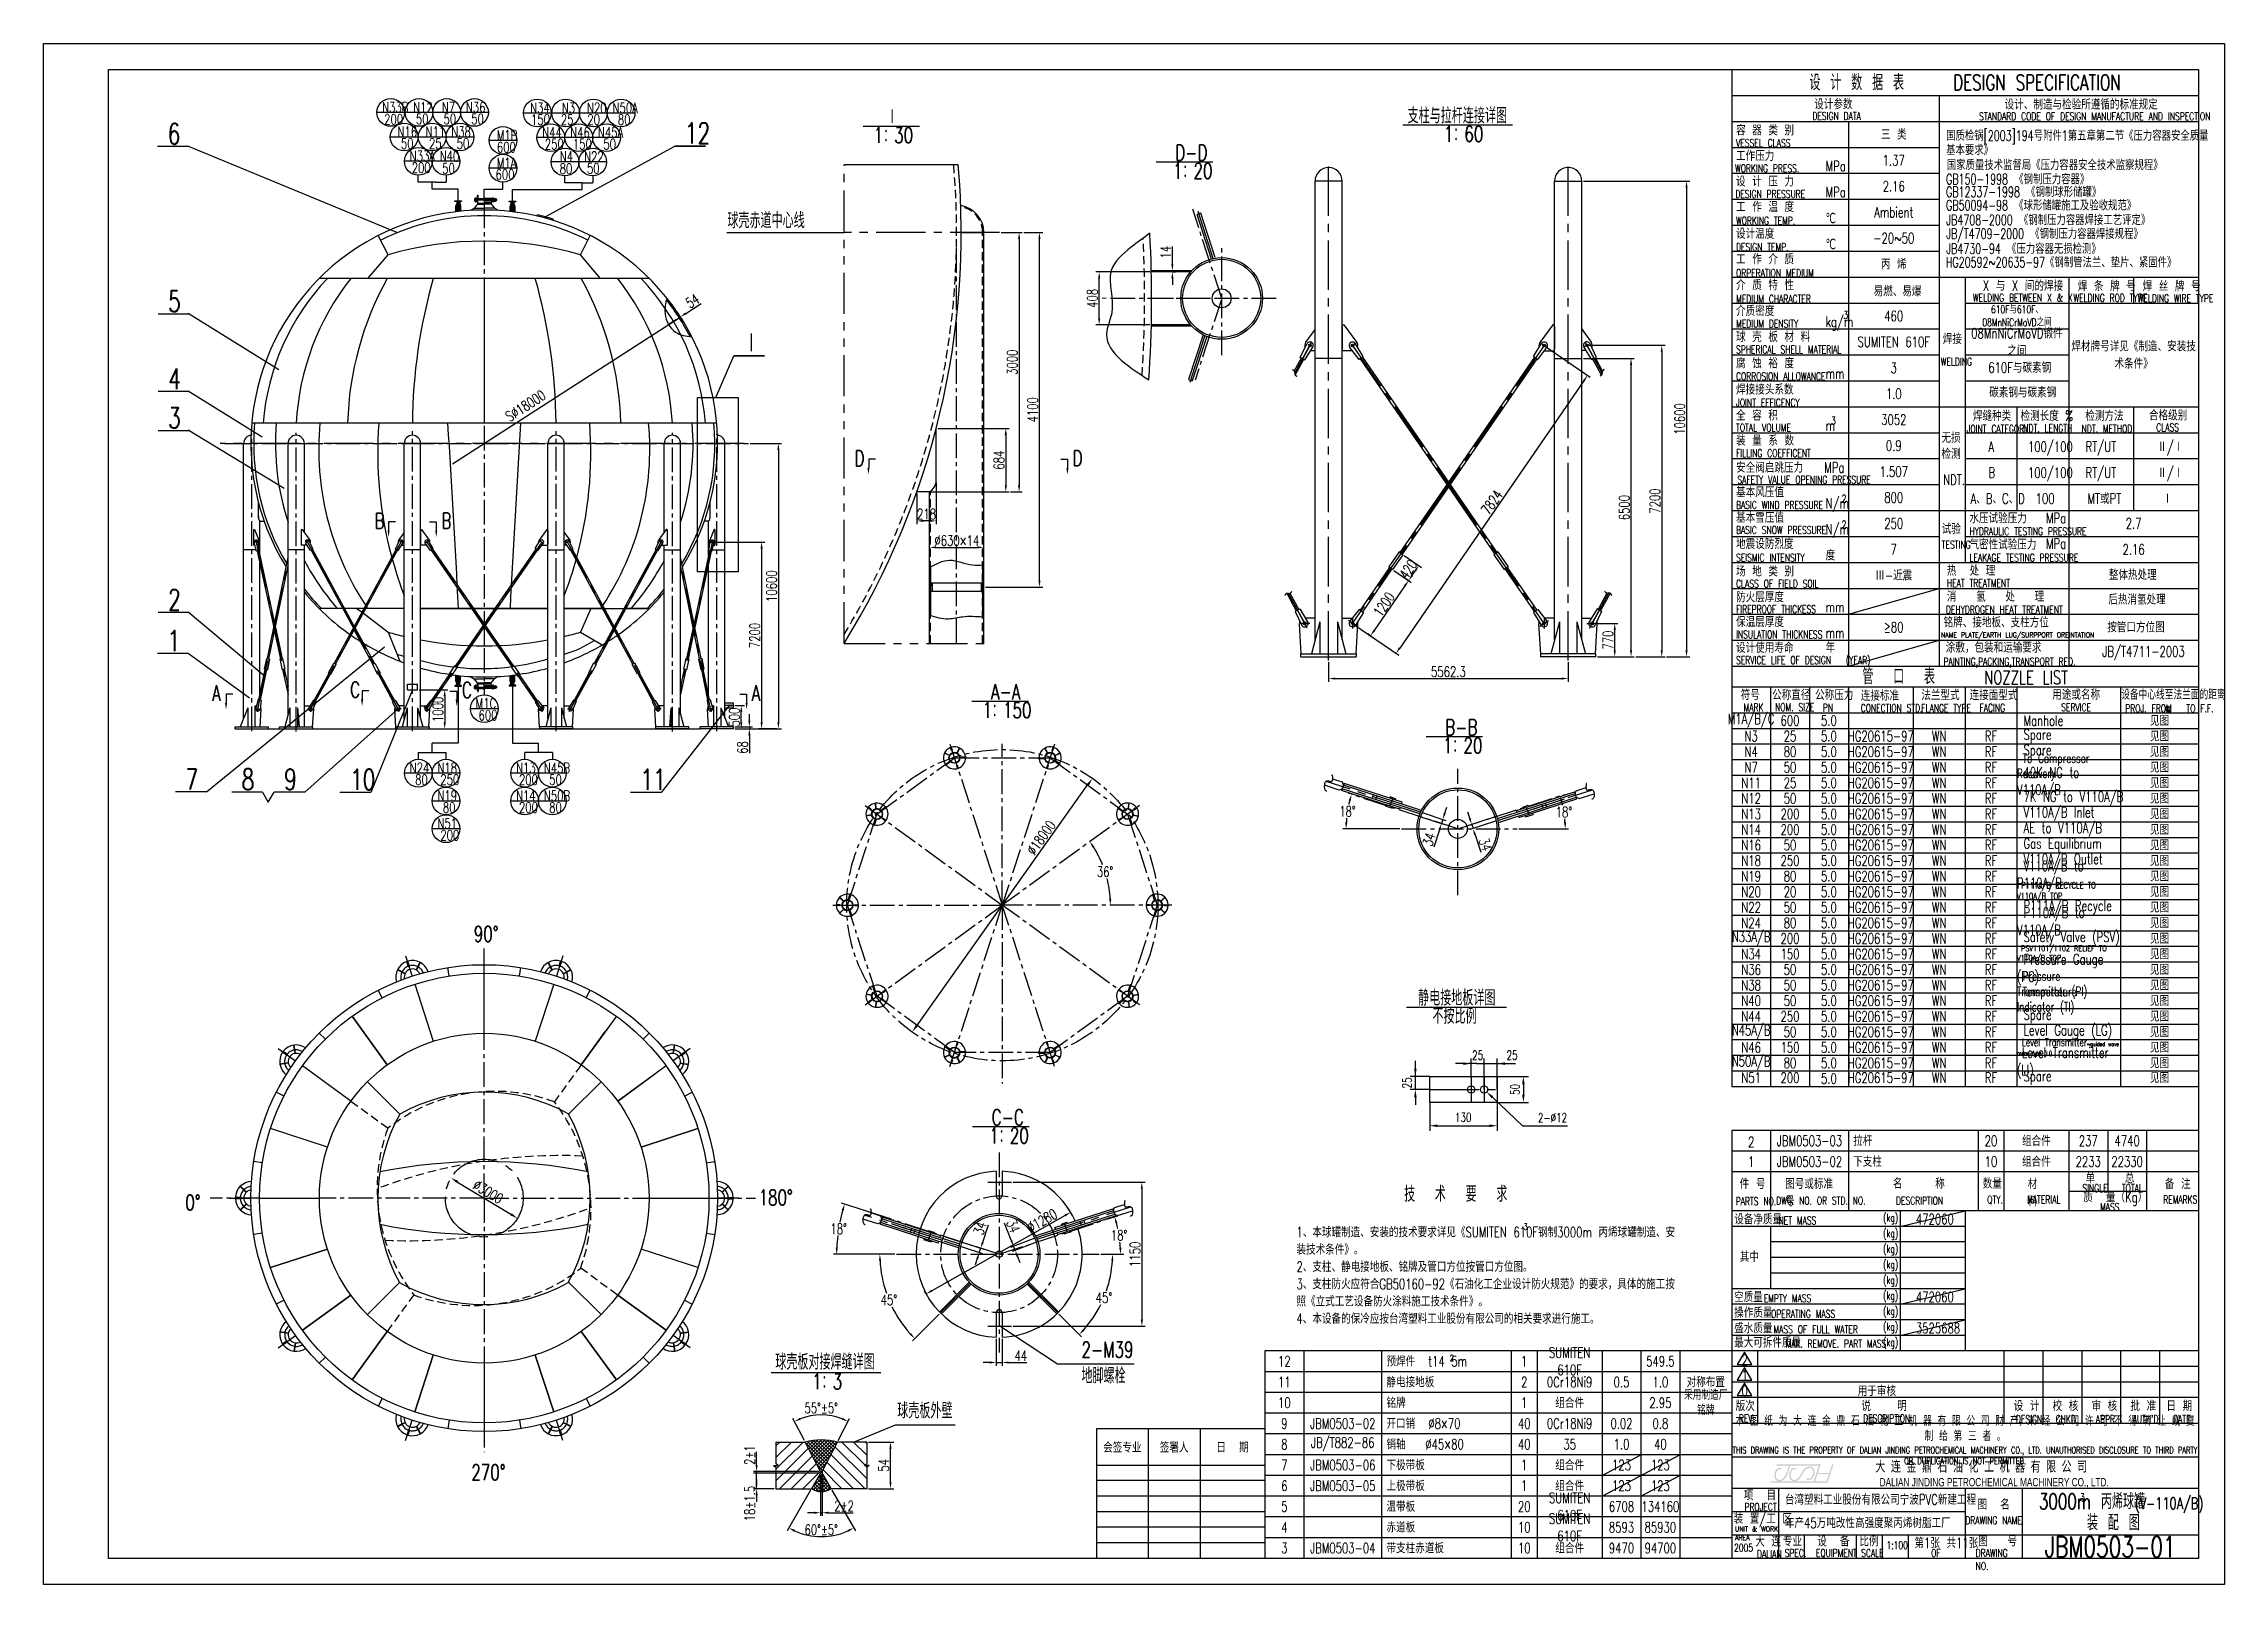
# Model space of a CAD drawing. Extents: x -26172 to 54233, y -464 to 48004.
# Drawn here: x 13313 to 14154, y 39821 to 40415 of the extents above; entities that cross this region are included whole.
import ezdxf
from ezdxf.enums import TextEntityAlignment as Align

# ---------------------------------------------------------------- set-up
doc = ezdxf.new("R2010")
doc.units = 0
for name, pattern in [('CENTER2', [28.575, 19.05, -3.175, 3.175, -3.175]), ('DASHED2', [9.525, 6.35, -3.175]), ('PHANTOM2', [31.75, 15.875, -3.175, 3.175, -3.175, 3.175, -3.175])]:
    doc.linetypes.add(name, pattern=pattern)
doc.layers.get('0').update_dxf_attribs({"linetype": 'CONTINUOUS'})
doc.layers.get('DEFPOINTS').update_dxf_attribs({"linetype": 'CONTINUOUS'})
for name, color, linetype in [('图层1', 7, 'CONTINUOUS'), ('图层2', 1, 'CONTINUOUS'), ('图层3', 2, 'CENTER2'), ('图层4', 30, 'DASHED2'), ('图层5', 3, 'PHANTOM2')]:
    doc.layers.add(name, color=color, linetype=linetype)
doc.styles.add('JH', font='romans.shx', dxfattribs={"width": 0.707, "bigfont": 'HZTXT.shx'})
doc.styles.add('文字', font='txt.shx', dxfattribs={"width": 0.71, "bigfont": 'hzfs.shx'})
doc.dimstyles.get("Standard").update_dxf_attribs({"dimtxt": 0.18, "dimasz": 0.18, "dimexe": 0.18, "dimexo": 0.0625, "dimgap": 0.09, "dimtad": 0, "dimtih": 1, "dimtoh": 1, "dimdec": 4, "dimzin": 0, "dimtxsty": 'STANDARD', "dimcen": 0.09, "dimazin": 3, "dimtfac": 1, "dimtdec": 4, "dimtofl": 0, "dimtmove": 0, "dimatfit": 3, "dimtolj": 1, "dimtzin": 0})

msp = doc.modelspace()

# ---------------------------------------------------------------- texts
at = {"color": 1, "linetype": 'BYBLOCK', "attachment_point": 5}
for s, insert, char_height, rotation, style in [('S%%c18000', (13498.783, 40275.505), 4, 33, '文字'), ('\\A1;25', (13838.708, 40014.428), 3.5, 90, 'JH'), ('2%%p1', (13585.295, 39870.945), 4, 90, '文字'), ('18%%p1.5', (13585.295, 39852.264), 4, 90, '文字')]:
    msp.add_mtext(s, dxfattribs=dict(at, insert=insert, char_height=char_height, rotation=rotation, style=style))
at = {"color": 1, "linetype": 'BYBLOCK', "char_height": 6, "attachment_point": 1, "style": '文字'}
for s, insert, width in [('D', (13625.699, 40258.273), 3.6934), ('D', (13709.801, 40258.316), 3.6934), ('B', (13440.558, 40234.13), 3.6934), ('B', (13466.386, 40234.172), 3.6934), ('C', (13431.195, 40169.039), 3.6934), ('C', (13474.288, 40168.933), 3.6934), ('A', (13586.083, 40167.725), 3.69345)]:
    msp.add_mtext(s, dxfattribs=dict(at, insert=insert, width=width))
at = {"color": 1, "linetype": 'BYBLOCK', "extrusion": (0, 0, -1), "insert": (13381.287, 40167.725), "char_height": 6, "width": 3.69345, "attachment_point": 1, "text_direction": (-1, 0, 0), "style": '文字'}
msp.add_mtext('A', dxfattribs=at)
at = {"color": 1, "linetype": 'BYBLOCK', "char_height": 3.5, "attachment_point": 5, "style": 'JH'}
for insert in [(13865.984, 40025.13), (13879.251, 40025.13)]:
    msp.add_mtext('\\A1;25', dxfattribs=dict(at, insert=insert))
at = {"layer": '图层2', "style": '文字'}
for s, height, width, p in [('基本要求》', 4, 0.67, (14046.65, 40372.13)), ('国质检锅[2003]194号附件1第五章第二节《压力容器安全质量', 4, 0.67, (14046.65, 40377.672)), ('国家质量技术监督局《压力容器安全技术监察规程》', 4, 0.67, (14046.907, 40366.351)), ('GB150-1998 《钢制压力容器》', 4, 0.67, (14046.639, 40360.868)), ('GB12337-1998 《钢制球形储罐》', 4, 0.67, (14046.639, 40355.978)), ('GB50094-98 《球形储罐施工及验收规范》', 4, 0.67, (14046.639, 40350.792)), ('JB4708-2000 《钢制压力容器焊接工艺评定》', 4, 0.67, (14046.729, 40345.161)), ('JB/T4709-2000 《钢制压力容器焊接规程》', 4, 0.67, (14046.729, 40339.827)), ('JB4730-94 《压力容器无损检测》', 4, 0.67, (14046.729, 40334.057)), ('HG20592~20635-97《钢制管法兰、垫片、紧固件》', 4, 0.67, (14046.55, 40328.828)), ('质  量（Kg）', 4, 0.71, (14099.532, 39968.415)), ('设备净质量  ', 4, 0.71, (13964.939, 39959.906)), ('MASS', 3, 0.71, (14106.013, 39965.116)), ('NET MASS', 3, 0.71, (13982.001, 39959.906)), ('空质量  ', 4, 0.707, (13964.939, 39929.906)), ('EMPTY MASS', 3, 0.71, (13976.321, 39929.906)), ('操作质量  ', 4, 0.707, (13964.939, 39923.906)), ('盛水质量  ', 4, 0.707, (13964.939, 39917.906)), ('OPERATING MASS', 3, 0.71, (13979.161, 39923.906)), ('最大可拆件质量  ', 4, 0.707, (13964.939, 39912.406)), ('MASS OF FULL WATER', 3, 0.71, (13980.056, 39917.906)), ('MAX. REMOVE. PART MASS', 3, 0.71, (13984.754, 39912.406)), ('3000m 丙烯球罐', 6, 0.71, (14082.45, 39850.11)), ('(V-110A/B)', 4.5, 0.71, (14119.404, 39850.11)), ('装 配 图', 6, 0.71, (14100.969, 39841.966))]:
    msp.add_text(s, height=height, dxfattribs=dict(at, width=width)).set_placement(p)
at = {"layer": '图层2', "style": '文字', "width": 0.71}
for s, p in [('会签专业', (13728.959, 39874.116)), ('签署人', (13748.959, 39874.116)), ('日  期', (13771.459, 39874.116))]:
    msp.add_text(s, height=4, dxfattribs=at).set_placement(p, align=Align.MIDDLE)
at = {"layer": '图层2', "style": '文字'}
for s, insert, char_height, width, attachment_point in [('设 计 数 据 表     DESIGN SPECIFICATION', (14053.959, 40400.116), 6, 180, 5), ('设计参数', (13995.778, 40393.773), 4, 822.2117, 1), ('设计、制造与检验所遵循的标准规定', (14069.214, 40393.69), 4, 816.7372, 1), ('N33B', (13443.499, 40392.578), 4, 8.65483, 1), ('200', (13444.292, 40387.924), 4, 5.35737, 1), ('N12', (13455.499, 40392.578), 4, 7.5782, 1), ('50', (13456.495, 40388.068), 4, 4.0783, 1), ('N7', (13466.526, 40392.578), 4, 7.24746, 1), ('50', (13467.19, 40388.068), 4, 4.0783, 1), ('N36', (13475.814, 40392.578), 4, 8.6548, 1), ('50', (13477.886, 40388.068), 4, 4.0783, 1), ('N34', (13500.635, 40392.343), 4, 8.6548, 1), ('150', (13500.947, 40387.834), 4, 4.0783, 1), ('25', (13512.458, 40387.834), 4, 4.0783, 1), ('N3', (13512.831, 40392.343), 4, 8.6548, 1), ('N20', (13522.527, 40392.343), 4, 7.79581, 1), ('20', (13522.65, 40387.834), 4, 5.1688, 1), ('N50A', (13532.364, 40392.343), 4, 8.6548, 1), ('80', (13534.436, 40387.834), 4, 4.0783, 1), ('Ⅰ', (13638.071, 40389.904), 6, 14.91394, 1), ('支柱与拉杆连接详图', (13838.982, 40390.349), 6, 41.66063, 1), ('DESIGN DATA', (13995.08, 40388.689), 3, 823.36988, 1), ('STANDARD CODE OF DESIGN MANUFACTURE AND INSPECTION', (14059.357, 40388.626), 3, 822.2117, 1), ('6', (13360.821, 40384.378), 8, 7.981, 1), ('N16', (13449.435, 40383.107), 4, 7.90784, 1), ('50', (13450.76, 40378.598), 4, 4.0783, 1), ('N11', (13460.277, 40383.107), 4, 7.87505, 1), ('25', (13461.57, 40378.598), 4, 4.0783, 1), ('N38', (13470.193, 40383.107), 4, 8.6548, 1), ('50', (13472.265, 40378.598), 4, 4.0783, 1), ('M1B', (13487.72, 40381.783), 4, 7.7249, 1), ('600', (13487.784, 40377.161), 4, 5.15707, 1), ('N44', (13505.238, 40382.872), 4, 8.6548, 1), ('250', (13506.234, 40378.363), 4, 4.0783, 1), ('N46', (13516.047, 40382.872), 4, 8.6548, 1), ('150', (13517.044, 40378.363), 4, 4.0783, 1), ('N45A', (13526.743, 40382.872), 4, 8.6548, 1), ('50', (13528.815, 40378.363), 4, 4.0783, 1), ('12', (13560.256, 40384.56), 8, 7.981, 1), ('1：30', (13633.079, 40382.828), 6, 19.9056, 1), ('1：60', (13852.94, 40383.3), 6, 17.5037, 1), ('VESSEL CLASS', (13965.639, 40378.326), 3, 822.2117, 1), ('容 器 类 别', (13965.639, 40383.723), 4, 822.2117, 1), ('三 类 ', (14026.459, 40380.116), 4, 35, 5), ('N33A', (13454.15, 40373.736), 4, 8.6548, 1), ('200', (13454.926, 40369.259), 4, 5.37392, 1), ('N40', (13465.729, 40373.736), 4, 7.77094, 1), ('50', (13466.651, 40368.987), 4, 4.34434, 1), ('M1A', (13487.72, 40371.087), 4, 7.7249, 1), ('80', (13511.989, 40368.894), 4, 4.0783, 1), ('N4', (13512.069, 40373.599), 4, 8.6548, 1), ('N22', (13521.395, 40373.501), 4, 8.6548, 1), ('50', (13522.5, 40369.018), 4, 6.5121, 1), ('1：20', (13748.491, 40369.045), 6, 17.50365, 1), ('D-D', (13749.381, 40376.093), 6, 16.6141, 1), ('WORKING PRESS.', (13965.254, 40368.578), 3, 822.2117, 1), ('工作压力    ', (13965.639, 40373.873), 4, 822.2117, 1), ('MPa', (14000.183, 40369.89), 4, 822.2117, 1), ('1.37', (14026.459, 40370.116), 4, 35, 5), ('600', (13487.238, 40366.671), 4, 5.70239, 1), ('设 计 压 力', (13965.639, 40364.027), 4, 822.2117, 1), ('MPa', (14000.183, 40359.89), 4, 822.2117, 1), ('2.16', (14026.459, 40360.116), 4, 35, 5), ('DESIGN PRESSURE', (13965.382, 40358.604), 3, 822.2117, 1), ('工 作 温 度 ', (13965.639, 40354.216), 4, 822.2117, 1), ('Ambient', (14026.459, 40350.116), 4, 35, 5), ('球壳赤道中心线', (13576.653, 40349.952), 6, 45.6945, 1), ('设计温度', (13965.639, 40343.882), 4, 822.2117, 1), ('WORKING TEMP.', (13965.639, 40348.382), 3, 822.2117, 1), ('℃', (14000.183, 40349.89), 4, 822.2117, 1), ('工 作 介 质', (13965.639, 40334.034), 4, 822.2117, 1), ('DESIGN TEMP.', (13965.639, 40338.202), 3, 822.2117, 1), ('℃', (14000.183, 40339.89), 4, 822.2117, 1), ('-20~50', (14026.459, 40340.116), 4, 35, 5), ('ORPERATION MEDIUM', (13965.639, 40328.2), 3, 822.2117, 1), ('丙 烯', (14026.459, 40330.116), 4, 35, 5), ('5', (13360.984, 40319.765), 8, 7.981, 1), ('介 质 特 性', (13965.639, 40324.042), 4, 822.2117, 1), ('MEDIUM CHARACTER', (13965.639, 40318.208), 3, 822.2117, 1), ('易燃、易爆', (14018.695, 40321.708), 4, 822.2117, 1), ('WELDING BETWEEN X & X', (14056.972, 40318.716), 3, 824.63076, 1), ('X 与 X 间的焊接', (14060.851, 40323.807), 4, 820.81289, 1), ('WELDING ROD TYPE', (14095.765, 40318.597), 3, 823.21232, 1), ('焊 条 牌 号', (14097.431, 40323.67), 4, 822.2117, 1), ('WELDING WIRE TYPE', (14120.549, 40318.448), 3, 823.14235, 1), ('焊 丝 牌 号', (14122.431, 40323.665), 4, 822.2117, 1), ('介质密度', (13965.639, 40314.103), 4, 822.2117, 1), ('kg/m', (14000.183, 40309.89), 4, 822.2117, 1), ('3', (14007.009, 40311.963), 3, 821.5668, 1), ('460', (14026.459, 40310.116), 4, 35, 5), ('610F与610F、08MnNiCrMoVD之间', (14073.959, 40310.116), 3, 36.0974, 5), ('Ⅰ', (13583.001, 40303.682), 8, 7.981, 1), ('球 壳 板 材 料', (13965.639, 40304.111), 4, 822.2117, 1), ('MEDIUM DENSITY', (13965.639, 40308.653), 3, 822.2117, 1), ('SUMITEN 610F', (14026.459, 40300.116), 4, 35, 5), ('焊接', (14045.373, 40303.286), 4, 822.2117, 1), ('08MnNiCrMoVD锻件之间', (14073.959, 40300.116), 4, 36.0974, 5), ('腐 蚀 裕 度', (13965.639, 40293.919), 4, 822.2117, 1), ('SPHERICAL SHELL MATERIAL', (13965.639, 40298.688), 3, 822.2117, 1), ('WELDING', (14044.571, 40293.99), 3, 822.2117, 1), ('610F与碳素钢 ', (14062.916, 40292.212), 4, 822.2117, 1), ('焊材牌号详见《制造、安装技术条件》', (14118.959, 40295.116), 4, 50, 5), ('4', (13360.984, 40289.919), 8, 7.981, 1), ('焊接接头系数', (13965.639, 40283.8), 4, 822.2117, 1), ('CORROSION ALLOWANCE', (13965.639, 40288.349), 3, 822.2117, 1), ('mm', (14000.183, 40289.89), 4, 822.2117, 1), ('3', (14026.459, 40290.116), 4, 35, 5), ('JOINT EFFICENCY', (13965.639, 40278.223), 3, 822.2117, 1), ('1.0', (14026.459, 40280.116), 4, 35, 5), ('碳素钢与碳素钢 ', (14063.253, 40282.716), 4, 822.2117, 1), ('3', (13360.984, 40274.825), 8, 7.981, 1), ('全 容 积', (13965.639, 40273.778), 4, 822.2117, 1), ('TOTAL VOLUME', (13965.639, 40268.593), 3, 822.2117, 1), ('m', (14000.183, 40269.89), 4, 822.2117, 1), ('3', (14002.25, 40271.215), 3, 822.2117, 1), ('3052', (14026.459, 40270.116), 4, 35, 5), ('JOINT CATEGORY', (14054.563, 40268.097), 3, 822.2117, 1), ('焊缝种类', (14056.974, 40273.653), 4, 820.8767, 1), ('检测长度 %', (14075.341, 40273.634), 4, 822.2117, 1), ('NDT. LENGTH', (14076.417, 40268.345), 3, 822.2117, 1), ('NDT. METHOD', (14098.908, 40268.134), 3, 822.2117, 1), ('检测方法', (14100.292, 40273.653), 4, 820.16248, 1), ('合格级别', (14124.861, 40273.836), 4, 821.23549, 1), ('CLASS', (14127.692, 40268.636), 3, 822.2117, 1), ('装 量 系 数', (13965.639, 40264.12), 4, 822.2117, 1), ('FILLING COEFFICENT', (13965.639, 40258.732), 3, 822.2117, 1), ('0.9', (14026.459, 40260.116), 4, 35, 5), ('检测', (14044.843, 40258.953), 4, 822.2117, 1), ('无损', (14044.843, 40265.2), 4, 822.2117, 1), ('A', (14062.97, 40261.708), 4, 822.2117, 1), ('100/100', (14078.2, 40261.708), 4, 822.2117, 1), ('RT/UT', (14100.447, 40261.708), 4, 822.2117, 1), ('Ⅱ/Ⅰ', (14128.119, 40261.708), 4, 822.2117, 1), ('安全阀启跳压力', (13965.639, 40253.695), 4, 822.2117, 1), ('MPa', (13999.632, 40253.695), 4, 822.2117, 1), ('1.507', (14026.459, 40250.116), 4, 35, 5), ('B', (14062.97, 40251.708), 4, 822.2117, 1), ('100/100', (14078.2, 40251.708), 4, 822.2117, 1), ('RT/UT', (14100.447, 40251.708), 4, 822.2117, 1), ('Ⅱ/Ⅰ', (14128.119, 40251.708), 4, 822.2117, 1), ('基本风压值', (13965.639, 40244.203), 4, 822.2117, 1), ('SAFETY VALUE OPENING PRESSURE', (13966.168, 40248.461), 3, 822.2117, 1), ('800', (14026.459, 40240.116), 4, 35, 5), ('NDT.', (14045.513, 40248.987), 4, 823.44766, 1), ('MT或PT', (14101.146, 40241.708), 4, 822.2117, 1), ('基本雪压值', (13965.639, 40234.383), 4, 822.2117, 1), ('BASIC WIND PRESSURE', (13965.639, 40238.781), 3, 822.2117, 1), ('N/m', (14000.183, 40239.89), 4, 822.2117, 1), ('2', (14006.364, 40241.215), 3, 822.2117, 1), ('水压试验压力', (14055.639, 40234.194), 4, 822.2117, 1), ('A、B、C、D', (14056.079, 40241.708), 4, 822.2117, 1), ('100', (14081.181, 40241.708), 4, 822.2117, 1), ('MPa', (14085.183, 40234.194), 4, 822.2117, 1), ('Ⅰ', (14130.129, 40241.708), 4, 822.2117, 1), ('BASIC SNOW PRESSURE', (13965.639, 40229.071), 3, 822.2117, 1), ('N/m', (14000.183, 40229.89), 4, 822.2117, 1), ('2', (14006.364, 40231.215), 3, 822.2117, 1), ('250', (14026.459, 40230.116), 4, 35, 5), ('试验', (14044.96, 40230.068), 4, 822.2117, 1), ('HYDRAULIC TESTING PRESSURE', (14055.639, 40228.583), 3, 822.2117, 1), ('2.7', (14118.959, 40230.116), 4, 50, 5), ('地震设防烈度', (13965.639, 40224.287), 4, 822.2117, 1), ('SEISMIC INTENSITY', (13965.639, 40218.439), 3, 822.2117, 1), ('度', (14000.183, 40219.89), 4, 822.2117, 1), ('7', (14026.459, 40220.116), 4, 35, 5), ('TESTING', (14044.96, 40223.461), 3, 822.2117, 1), ('气密性试验压力', (14055.639, 40224.047), 4, 822.2117, 1), ('LEAKAGE TESTING PRESSURE', (14055.639, 40218.458), 3, 822.2117, 1), ('MPa', (14085.183, 40224.378), 4, 822.2117, 1), ('2.16', (14118.959, 40220.116), 4, 50, 5), ('场 地 类 别', (13965.639, 40213.694), 4, 822.2117, 1), ('CLASS OF FIELD SOIL', (13965.639, 40208.398), 3, 822.2117, 1), ('Ⅲ-近震', (14026.459, 40210.116), 4, 35, 5), ('热  处 理', (14046.944, 40213.977), 4, 822.2117, 1), ('HEAT TREATMENT', (14046.944, 40208.606), 3, 822.2117, 1), ('整体热处理', (14109.387, 40212.361), 4, 822.2117, 1), ('2', (13360.984, 40204.724), 8, 7.981, 1), ('防火层厚度', (13965.639, 40203.763), 4, 822.2117, 1), ('消   氢   处   理', (14046.944, 40203.973), 4, 822.2117, 1), ('后热消氢处理', (14109.203, 40202.856), 4, 822.2117, 1), ('保温层厚度', (13965.639, 40194.222), 4, 822.2117, 1), ('FIREPROOF THICKESS', (13965.639, 40198.577), 3, 822.2117, 1), ('mm', (14000.183, 40199.89), 4, 822.2117, 1), ('≥80', (14026.459, 40190.116), 4, 35, 5), ('铭牌、接地板、支柱方位', (14045.671, 40194.05), 4, 822.2117, 1), (' DEHYDROGEN HEAT TREATMENT', (14044.672, 40198.402), 3, 822.2117, 1), ('按管口方位图', (14108.781, 40192.152), 4, 818.4054, 1), ('1', (13360.735, 40188.911), 8, 7.981, 1), ('设计使用寿命', (13965.639, 40184.226), 4, 822.2117, 1), ('INSULATION THICKNESS', (13965.639, 40188.816), 3, 822.2117, 1), ('年', (14000.183, 40184.336), 4, 822.2117, 1), ('mm', (14000.183, 40189.89), 4, 822.2117, 1), ('NAME PLATE/EARTH LUG/SURPPORT OREINTATION ', (14044.672, 40188.151), 2, 822.2117, 1), ('涂敷，包装和运输要求', (14046.501, 40184.34), 4, 822.2117, 1), ('JB/T4711-2003', (14106.896, 40182.759), 4, 822.2117, 1), ('SERVICE LIFE OF DESIGN   (YEAR)', (13965.639, 40178.929), 3, 822.2117, 1), ('管  口  表     \\H5.25;NOZZLE LIST', (14053.959, 40171.116), 6, 180, 5), ('PAINTING,PACKING,TRANSPORT REQ.', (14045.639, 40178.363), 3, 822.2117, 1), ('A-A', (13678.333, 40168.211), 6, 16.6141, 1), ('符号', (13967.445, 40166.042), 4, 822.2117, 1), ('公称直径', (13979.548, 40166.035), 4, 822.2117, 1), ('公称压力', (13996.109, 40166.035), 4, 820.70201, 1), ('连接标准', (14013.728, 40165.757), 4, 822.2117, 1), ('法兰型式', (14037.064, 40165.98), 4, 822.2117, 1), ('连接面型式', (14055.713, 40165.999), 4, 822.2117, 1), ('用途或名称', (14087.568, 40166.162), 4, 822.2117, 1), ('设备中心线至法兰面的距离', (14114.18, 40165.773), 3.5, 823.16134, 1), ('M1C', (13479.583, 40162.712), 4, 8.6548, 1), ('600', (13480.687, 40158.203), 4, 4.0783, 1), ('1：150', (13675.041, 40161.162), 6, 19.90564, 1), ('MARK', (13968.538, 40160.682), 3, 822.2117, 1), ('NOM. SIZE', (13980.684, 40160.799), 3, 822.2117, 1), ('PN', (13999.099, 40160.565), 3, 822.2117, 1), ('CONECTION STD.', (14013.728, 40160.435), 3, 822.2117, 1), ('FLANGE TYPE', (14037.064, 40160.425), 3, 822.2117, 1), ('FACING', (14059.533, 40160.551), 3, 822.2117, 1), ('SERVICE', (14091.032, 40160.722), 3, 822.2117, 1), ('PROJ. FROM   TO F.F.', (14115.739, 40160.304), 3, 822.2117, 1), ('B-B', (13853.496, 40154.554), 6, 16.6141, 1), ('M1A/B/C', (13971.459, 40154.116), 4, 15, 5), ('N3', (13971.459, 40148.116), 4, 15, 5), ('600', (13986.459, 40154.116), 4, 15, 5), ('25', (13986.459, 40148.116), 4, 15, 5), ('5.0', (14001.459, 40154.116), 4, 15, 5), ('5.0', (14001.459, 40148.116), 4, 15, 5), ('HG20615-97', (14021.459, 40148.116), 4, 25, 5), ('WN', (14043.959, 40148.116), 4, 20, 5), ('RF', (14063.959, 40148.116), 4, 20, 5), (' Spare', (14073.959, 40148.116), 4, 40, 4), (' Manhole', (14073.959, 40154.116), 4, 40, 4), ('见图', (14128.959, 40154.116), 4, 30, 5), ('见图', (14128.959, 40148.116), 4, 30, 5), ('1：20', (13852.606, 40147.505), 6, 17.50365, 1), ('N4', (13971.459, 40142.116), 4, 15, 5), ('80', (13986.459, 40142.116), 4, 15, 5), ('5.0', (14001.459, 40142.116), 4, 15, 5), ('HG20615-97', (14021.459, 40142.116), 4, 25, 5), ('WN', (14043.959, 40142.116), 4, 20, 5), ('RF', (14063.959, 40142.116), 4, 20, 5), (' To Compressor Recovery', (14073.959, 40136.116), 3.5, 40, 4), (' Spare', (14073.959, 40142.116), 4, 40, 4), ('见图', (14128.959, 40142.116), 4, 30, 5), ('7', (13367.689, 40135.57), 8, 7.981, 1), ('8', (13389.365, 40135.468), 8, 7.981, 1), ('9', (13405.716, 40135.468), 8, 7.981, 1), ('10', (13431.138, 40135.396), 8, 7.981, 1), ('N24', (13454.15, 40137.85), 4, 8.6548, 1), ('80', (13456.222, 40133.34), 4, 4.0783, 1), ('N18', (13464.845, 40137.85), 4, 8.6548, 1), ('250', (13465.949, 40133.34), 4, 4.0783, 1), ('N13', (13495.171, 40137.85), 4, 8.6548, 1), ('200', (13496.275, 40133.34), 4, 4.0783, 1), ('N45B', (13505.866, 40137.85), 4, 8.6548, 1), ('50', (13507.938, 40133.34), 4, 4.0783, 1), ('11', (13543.148, 40135.396), 8, 7.981, 1), ('N7', (13971.459, 40136.116), 4, 15, 5), ('50', (13986.459, 40136.116), 4, 15, 5), ('5.0', (14001.459, 40136.116), 4, 15, 5), ('HG20615-97', (14021.459, 40136.116), 4, 25, 5), ('WN', (14043.959, 40136.116), 4, 20, 5), ('RF', (14063.959, 40136.116), 4, 20, 5), (' 40K NG to V110A/B', (14073.959, 40130.116), 4, 40, 4), ('见图', (14128.959, 40136.116), 4, 30, 5), ('N19', (13464.845, 40127.119), 4, 8.6548, 1), ('N14', (13495.171, 40127.119), 4, 8.6548, 1), ('N50B', (13505.866, 40127.119), 4, 8.6548, 1), ('N11', (13971.459, 40130.116), 4, 15, 5), ('N12', (13971.459, 40124.116), 4, 15, 5), ('25', (13986.459, 40130.116), 4, 15, 5), ('50', (13986.459, 40124.116), 4, 15, 5), ('5.0', (14001.459, 40130.116), 4, 15, 5), ('5.0', (14001.459, 40124.116), 4, 15, 5), ('HG20615-97', (14021.459, 40130.116), 4, 25, 5), ('HG20615-97', (14021.459, 40124.116), 4, 25, 5), ('WN', (14043.959, 40130.116), 4, 20, 5), ('WN', (14043.959, 40124.116), 4, 20, 5), ('RF', (14063.959, 40130.116), 4, 20, 5), ('RF', (14063.959, 40124.116), 4, 20, 5), (' 7K NG to V110A/B', (14073.959, 40124.116), 4, 40, 4), ('见图', (14128.959, 40130.116), 4, 30, 5), ('见图', (14128.959, 40124.116), 4, 30, 5), ('N51', (13464.845, 40116.424), 4, 8.6548, 1), ('80', (13466.917, 40122.61), 4, 4.0783, 1), ('200', (13496.275, 40122.61), 4, 4.0783, 1), ('80', (13507.938, 40122.61), 4, 4.0783, 1), ('N13', (13971.459, 40118.116), 4, 15, 5), ('200', (13986.459, 40118.116), 4, 15, 5), ('5.0', (14001.459, 40118.116), 4, 15, 5), ('HG20615-97', (14021.459, 40118.116), 4, 25, 5), ('WN', (14043.959, 40118.116), 4, 20, 5), ('RF', (14063.959, 40118.116), 4, 20, 5), (' V110A/B Inlet', (14073.959, 40118.116), 4, 40, 4), ('见图', (14128.959, 40118.116), 4, 30, 5), ('200', (13465.949, 40111.914), 4, 4.0783, 1), ('N14', (13971.459, 40112.116), 4, 15, 5), ('N16', (13971.459, 40106.116), 4, 15, 5), ('200', (13986.459, 40112.116), 4, 15, 5), ('50', (13986.459, 40106.116), 4, 15, 5), ('5.0', (14001.459, 40112.116), 4, 15, 5), ('5.0', (14001.459, 40106.116), 4, 15, 5), ('HG20615-97', (14021.459, 40112.116), 4, 25, 5), ('HG20615-97', (14021.459, 40106.116), 4, 25, 5), ('WN', (14043.959, 40112.116), 4, 20, 5), ('WN', (14043.959, 40106.116), 4, 20, 5), ('RF', (14063.959, 40112.116), 4, 20, 5), ('RF', (14063.959, 40106.116), 4, 20, 5), (' AE to V110A/B', (14073.959, 40112.116), 4, 40, 4), (' Gas Equilibrium', (14073.959, 40106.116), 4, 40, 4), ('见图', (14128.959, 40112.116), 4, 30, 5), ('见图', (14128.959, 40106.116), 4, 30, 5), ('N18', (13971.459, 40100.116), 4, 15, 5), ('250', (13986.459, 40100.116), 4, 15, 5), ('5.0', (14001.459, 40100.116), 4, 15, 5), ('HG20615-97', (14021.459, 40100.116), 4, 25, 5), ('WN', (14043.959, 40100.116), 4, 20, 5), ('RF', (14063.959, 40100.116), 4, 20, 5), (' V110A/B to P110A/B', (14073.959, 40094.116), 4, 40, 4), (' V110A/B Outlet', (14073.959, 40100.116), 4, 40, 4), ('见图', (14128.959, 40100.116), 4, 30, 5), ('N19', (13971.459, 40094.116), 4, 15, 5), ('80', (13986.459, 40094.116), 4, 15, 5), ('5.0', (14001.459, 40094.116), 4, 15, 5), ('HG20615-97', (14021.459, 40094.116), 4, 25, 5), ('WN', (14043.959, 40094.116), 4, 20, 5), ('RF', (14063.959, 40094.116), 4, 20, 5), (' P111A/B RECYCLE TO V110A/B TOP', (14073.959, 40088.116), 2.5, 40, 4), ('见图', (14128.959, 40094.116), 4, 30, 5), ('N20', (13971.459, 40088.116), 4, 15, 5), ('N22', (13971.459, 40082.116), 4, 15, 5), ('20', (13986.459, 40088.116), 4, 15, 5), ('50', (13986.459, 40082.116), 4, 15, 5), ('5.0', (14001.459, 40088.116), 4, 15, 5), ('5.0', (14001.459, 40082.116), 4, 15, 5), ('HG20615-97', (14021.459, 40088.116), 4, 25, 5), ('HG20615-97', (14021.459, 40082.116), 4, 25, 5), ('WN', (14043.959, 40088.116), 4, 20, 5), ('WN', (14043.959, 40082.116), 4, 20, 5), ('RF', (14063.959, 40088.116), 4, 20, 5), ('RF', (14063.959, 40082.116), 4, 20, 5), (' P110A/B to V110A/B', (14073.959, 40076.116), 4, 40, 4), (' P111A/B Recycle', (14073.959, 40082.116), 4, 40, 4), ('见图', (14128.959, 40088.116), 4, 30, 5), ('见图', (14128.959, 40082.116), 4, 30, 5), ('90%%d', (13478.857, 40074.889), 6, 7.16281, 1), ('N24', (13971.459, 40076.116), 4, 15, 5), ('80', (13986.459, 40076.116), 4, 15, 5), ('5.0', (14001.459, 40076.116), 4, 15, 5), ('HG20615-97', (14021.459, 40076.116), 4, 25, 5), ('WN', (14043.959, 40076.116), 4, 20, 5), ('RF', (14063.959, 40076.116), 4, 20, 5), ('见图', (14128.959, 40076.116), 4, 30, 5), ('N33A/B', (13971.459, 40070.116), 4, 15, 5), ('N34', (13971.459, 40064.116), 4, 15, 5), ('200', (13986.459, 40070.116), 4, 15, 5), ('150', (13986.459, 40064.116), 4, 15, 5), ('5.0', (14001.459, 40070.116), 4, 15, 5), ('5.0', (14001.459, 40064.116), 4, 15, 5), ('HG20615-97', (14021.459, 40070.116), 4, 25, 5), ('HG20615-97', (14021.459, 40064.116), 4, 25, 5), ('WN', (14043.959, 40070.116), 4, 20, 5), ('WN', (14043.959, 40064.116), 4, 20, 5), ('RF', (14063.959, 40070.116), 4, 20, 5), ('RF', (14063.959, 40064.116), 4, 20, 5), (' PSV1101/1102 RELIEF TO V110A/B TOP', (14073.959, 40064.116), 2.2, 40, 4), (' Safety Valve (PSV)', (14073.959, 40070.116), 4, 40, 4), ('见图', (14128.959, 40070.116), 4, 30, 5), ('见图', (14128.959, 40064.116), 4, 30, 5), ('N36', (13971.459, 40058.116), 4, 15, 5), ('50', (13986.459, 40058.116), 4, 15, 5), ('5.0', (14001.459, 40058.116), 4, 15, 5), ('HG20615-97', (14021.459, 40058.116), 4, 25, 5), ('WN', (14043.959, 40058.116), 4, 20, 5), ('RF', (14063.959, 40058.116), 4, 20, 5), (' Pressure Transmitter (PI)', (14073.959, 40052.116), 3.5, 40, 4), (' Pressure Gauge (PG)', (14073.959, 40058.116), 4, 40, 4), ('见图', (14128.959, 40058.116), 4, 30, 5), ('静电接地板详图', (13843.032, 40050.258), 6, 35.02605, 1), ('N38', (13971.459, 40052.116), 4, 15, 5), ('50', (13986.459, 40052.116), 4, 15, 5), ('5.0', (14001.459, 40052.116), 4, 15, 5), ('HG20615-97', (14021.459, 40052.116), 4, 25, 5), ('WN', (14043.959, 40052.116), 4, 20, 5), ('RF', (14063.959, 40052.116), 4, 20, 5), (' Temperature Indicator (TI)', (14073.959, 40046.116), 3.5, 40, 4), ('见图', (14128.959, 40052.116), 4, 30, 5), ('不按比例', (13848.544, 40043.209), 6, 21.56607, 1), ('N40', (13971.459, 40046.116), 4, 15, 5), ('N44', (13971.459, 40040.116), 4, 15, 5), ('250', (13986.459, 40040.116), 4, 15, 5), ('50', (13986.459, 40046.116), 4, 15, 5), ('5.0', (14001.459, 40046.116), 4, 15, 5), ('5.0', (14001.459, 40040.116), 4, 15, 5), ('HG20615-97', (14021.459, 40046.116), 4, 25, 5), ('HG20615-97', (14021.459, 40040.116), 4, 25, 5), ('WN', (14043.959, 40046.116), 4, 20, 5), ('WN', (14043.959, 40040.116), 4, 20, 5), ('RF', (14063.959, 40046.116), 4, 20, 5), ('RF', (14063.959, 40040.116), 4, 20, 5), (' Spare', (14073.959, 40040.116), 4, 40, 4), ('见图', (14128.959, 40046.116), 4, 30, 5), ('见图', (14128.959, 40040.116), 4, 30, 5), ('N45A/B', (13971.459, 40034.116), 4, 15, 5), ('50', (13986.459, 40034.116), 4, 15, 5), ('5.0', (14001.459, 40034.116), 4, 15, 5), ('HG20615-97', (14021.459, 40034.116), 4, 25, 5), ('WN', (14043.959, 40034.116), 4, 20, 5), ('RF', (14063.959, 40034.116), 4, 20, 5), (' Level Transmitter\\H1.5;~guided wave radar type (LI)', (14073.959, 40028.116), 3, 40, 4), (' Level Gauge (LG)', (14073.959, 40034.116), 4, 40, 4), ('见图', (14128.959, 40034.116), 4, 30, 5), ('N50A/B', (13971.459, 40022.116), 4, 15, 5), ('N46', (13971.459, 40028.116), 4, 15, 5), ('150', (13986.459, 40028.116), 4, 15, 5), ('80', (13986.459, 40022.116), 4, 15, 5), ('5.0', (14001.459, 40028.116), 4, 15, 5), ('5.0', (14001.459, 40022.116), 4, 15, 5), ('HG20615-97', (14021.459, 40028.116), 4, 25, 5), ('HG20615-97', (14021.459, 40022.116), 4, 25, 5), ('WN', (14043.959, 40028.116), 4, 20, 5), ('WN', (14043.959, 40022.116), 4, 20, 5), ('RF', (14063.959, 40028.116), 4, 20, 5), ('RF', (14063.959, 40022.116), 4, 20, 5), (' \\H4;Level Transmitter (LI)', (14073.959, 40022.116), 3, 40, 4), ('见图', (14128.959, 40028.116), 4, 30, 5), ('见图', (14128.959, 40022.116), 4, 30, 5), ('N51', (13971.459, 40016.425), 4, 15, 5), ('200', (13986.459, 40016.425), 4, 15, 5), ('5.0', (14001.459, 40016.116), 4, 15, 5), ('HG20615-97', (14021.459, 40016.425), 4, 25, 5), ('WN', (14043.959, 40016.425), 4, 20, 5), ('RF', (14063.959, 40016.425), 4, 20, 5), (' Spare', (14073.959, 40016.425), 4, 40, 4), ('见图', (14128.959, 40016.425), 4, 30, 5), ('C-C', (13678.568, 40004.177), 6, 16.6141, 1), ('1：20', (13677.678, 39997.128), 6, 17.50365, 1), ('2', (13971.459, 39991.616), 4, 15, 5), ('\\C1;JBM0503-03', (13993.959, 39992.116), 4, 30, 5), ('拉杆', (14010.826, 39992.116), 4, 48.1478, 4), ('20', (14063.959, 39992.116), 4, 10, 5), ('组合件', (14081.459, 39992.116), 4, 25, 5), ('237', (14101.459, 39992.116), 4, 15, 5), ('4740', (14116.459, 39992.116), 4, 15, 5), ('1', (13971.459, 39984.116), 4, 15, 5), ('\\C1;JBM0503-02', (13993.959, 39984.116), 4, 30, 5), ('下支柱', (14010.826, 39984.116), 4, 48.1478, 4), ('10', (14063.959, 39984.116), 4, 10, 5), ('组合件', (14081.459, 39984.116), 4, 25, 5), ('2233', (14101.459, 39984.116), 4, 15, 5), ('22330', (14116.459, 39984.116), 4, 15, 5), ('180%%d', (13588.687, 39973.249), 6, 12.41559, 1), ('技  术  要  求', (13837.62, 39974.596), 6, 50.0081, 1), ('\\C1;件 号', (13967.045, 39977.544), 4, 822.2117, 1), ('\\C1;图号或标准号', (13984.574, 39977.544), 4, 20.12183, 1), ('\\C1;名     称', (14026.105, 39977.674), 4, 822.2117, 1), ('\\C1;数量', (14060.777, 39977.674), 4, 110.29202, 1), ('\\C1;材 料', (14078.125, 39977.526), 4, 8.86882, 1), ('\\C1;SINGLE', (14099.19, 39975.368), 3, 8.43319, 1), ('\\C1;单', (14100.414, 39979.702), 4, 4.31737, 1), ('\\C1;TOTAL', (14114.411, 39975.368), 3, 7.17448, 1), ('\\C1;总', (14115.579, 39979.702), 4, 4.57654, 1), ('\\C1;备 注', (14131.006, 39977.526), 4, 9.43622, 1), ('0%%d', (13367.595, 39971.341), 6, 4.29769, 1), ('\\C1;PARTS NO.', (13965.523, 39970.341), 3, 822.2117, 1), ('\\C1;DWG. NO. OR STD. NO.', (13981.132, 39970.569), 3, 822.2117, 1), ('(kg)', (14022.342, 39963.97), 3, 11.1888, 1), ('\\C1;DESCRIPTION', (14027.331, 39970.585), 3, 822.2117, 1), ('\\C1;QTY.', (14062.504, 39970.919), 3, 71.66189, 1), ('\\C1;MATERIAL', (14077.898, 39970.975), 3, 91.29487, 1), ('\\C1;REMARKS', (14130.384, 39970.975), 3, 15.66534, 1), ('1、本球罐制造、安装的技术要求详见《SUMITEN 610F钢制3000m 丙烯球罐制造、安装技术条件》。\\P2、支柱、静电接地板、铭牌及管口方位按管口方位图。\\P3、支柱防火应符合GB50160-92《石油化工企业设计防火规范》的要求，具体的施工按照《立式工艺设备防火涂料施工技术条件》。\\P4、本设备的保冷应按台湾塑料工业股份有限公司的相关要求进行施工。', (13796.116, 39958.918), 4, 148.8802, 1), ('3', (13883.672, 39960.293), 2.5, 12.66363, 1), ('(kg)', (14022.342, 39957.97), 3, 11.1888, 1), ('472060', (14035.007, 39963.906), 4, 822.2117, 1), ('其中', (13967.091, 39949.436), 4, 822.2117, 1), ('(kg)', (14022.342, 39951.97), 3, 11.1888, 1), ('(kg)', (14022.342, 39945.97), 3, 11.1888, 1), ('(kg)', (14022.342, 39939.97), 3, 11.1888, 1), ('(kg)', (14022.342, 39933.97), 3, 11.1888, 1), ('472060', (14035.007, 39933.906), 4, 822.2117, 1), ('(kg)', (14022.342, 39927.97), 3, 11.1888, 1), ('(kg)', (14022.342, 39921.97), 3, 11.1888, 1), ('2-M39\\P地脚螺栓', (13713.195, 39914.591), 6, 36.6888, 1), ('(kg)', (14022.342, 39915.97), 3, 11.1888, 1), ('3525688', (14035.007, 39921.906), 4, 822.2117, 1), ('球壳板对接焊缝详图', (13595.13, 39909.911), 6, 41.92863, 1), ('12', (13791.459, 39907.116), 4, 15, 5), ('预焊件  t14 5m ', (13830.826, 39907.116), 4, 48.1478, 4), ('2', (13855.238, 39909.616), 2.5, 3.98389, 1), ('1', (13883.959, 39907.116), 4, 10, 5), ('SUMITEN 610F', (13901.459, 39907.116), 4, 25, 5), ('549.5', (13936.459, 39907.116), 4, 15, 5), ('2', (13968.981, 39907.641), 4, 7.8808, 5), ('1：3', (13609.356, 39902.326), 6, 17.5037, 1), ('11', (13791.459, 39899.116), 4, 15, 5), ('静电接地板', (13830.826, 39899.116), 4, 48.1478, 4), ('2', (13883.959, 39899.116), 4, 10, 5), ('0Cr18Ni9', (13901.459, 39899.116), 4, 25, 5), ('0.5', (13921.459, 39899.116), 4, 15, 5), ('1.0', (13936.459, 39899.116), 4, 15, 5), ('对称布置', (13953.959, 39899.116), 4, 20, 5), ('0', (13968.981, 39895.641), 4, 7.88084, 5), ('1', (13968.981, 39901.641), 4, 7.8808, 5), ('用于审核', (14019.945, 39895.681), 4, 20, 5), ('球壳板外壁', (13642.154, 39891.086), 6, 36.6888, 1), ('10', (13791.459, 39891.116), 4, 15, 5), ('铭牌', (13830.826, 39891.116), 4, 48.1478, 4), ('1', (13883.959, 39891.116), 4, 10, 5), ('组合件', (13901.459, 39891.116), 4, 25, 5), ('2.95', (13936.459, 39891.116), 4, 15, 5), ('采用制造厂铭牌', (13953.959, 39891.116), 3.5, 20, 5), ('版次', (13965.48, 39891.942), 4, 822.2117, 1), ('说    明', (14013.993, 39891.942), 4, 822.2117, 1), ('设 计', (14072.724, 39891.942), 4, 822.2117, 1), ('校 核', (14087.724, 39891.942), 4, 822.2117, 1), ('审 核', (14102.724, 39891.942), 4, 822.2117, 1), ('批 准', (14117.724, 39891.942), 4, 822.2117, 1), ('日 期', (14131.629, 39891.942), 4, 822.2117, 1), ('9', (13791.459, 39883.116), 4, 15, 5), ('\\C1;JBM0503-02', (13813.959, 39883.116), 4, 30, 5), ('开口销  %%c8×70', (13830.826, 39883.116), 4, 48.1478, 4), ('40', (13883.959, 39883.116), 4, 10, 5), ('0Cr18Ni9', (13901.459, 39883.116), 4, 25, 5), ('0.02', (13921.459, 39883.116), 4, 15, 5), ('0.8', (13936.459, 39883.116), 4, 15, 5), ('本 图 纸 为 大 连 金 鼎 石 油 化 工 机 器 有 限 公 司 财 产，未 经 公 司 许 可 不 得 转 让 或 复 制 给 第 三 者 。\\P\\H2.5;THIS DRAWING IS THE PROPERTY OF DALIAN JINDING PETROCHEMICAL MACHINERY CO., LTD. UNAUTHORISED DISCLOSURE TO THIRD PARTY OR DUPLICATION IS NOT PERMITTED.', (14053.959, 39876.616), 3.5, 180, 5), ('REV.', (13966.725, 39886.632), 3, 11.1888, 1), ('DESCRIPTION', (14014.636, 39886.582), 3, 11.1888, 1), ('DESIGN', (14073.557, 39886.309), 3, 11.1888, 1), ('CHKD.', (14088.89, 39886.309), 3, 11.1888, 1), ('APPR.', (14104.389, 39886.309), 3, 11.1888, 1), ("AUTH'D", (14118.557, 39886.309), 3, 11.1888, 1), ('DATE', (14134.198, 39886.309), 3, 11.1888, 1), ('8', (13791.459, 39875.116), 4, 15, 5), ('\\C1;JB/T882-86', (13813.959, 39875.116), 4, 30, 5), ('销轴   %%c45×80', (13830.826, 39875.116), 4, 48.1478, 4), ('40', (13883.959, 39875.116), 4, 10, 5), ('35', (13901.459, 39875.116), 4, 25, 5), ('1.0', (13921.459, 39875.116), 4, 15, 5), ('40', (13936.459, 39875.116), 4, 15, 5), ('270%%d', (13477.902, 39867.315), 6, 13.84811, 1), ('7', (13791.459, 39867.116), 4, 15, 5), ('\\C1;JBM0503-06', (13813.959, 39867.116), 4, 30, 5), ('下极带板', (13830.826, 39867.116), 4, 48.1478, 4), ('1', (13883.959, 39867.116), 4, 10, 5), ('组合件', (13901.459, 39867.116), 4, 25, 5), ('123', (13921.459, 39867.116), 4, 15, 5), ('123', (13936.459, 39867.116), 4, 15, 5), ('\\f华文中宋|b0|i0|c134|p2;大  连  金  鼎  石  油  化  工  机  器  有  限  公  司', (14019.362, 39868.631), 4, 111.8294, 1), ('6', (13791.459, 39859.116), 4, 15, 5), ('\\C1;JBM0503-05', (13813.959, 39859.116), 4, 30, 5), ('上极带板', (13830.826, 39859.116), 4, 48.1478, 4), ('1', (13883.959, 39859.116), 4, 10, 5), ('SUMITEN 610F', (13901.459, 39851.116), 4, 25, 5), ('组合件', (13901.459, 39859.116), 4, 25, 5), ('123', (13921.459, 39859.116), 4, 15, 5), ('123', (13936.459, 39859.116), 4, 15, 5), ('项  目', (13968.637, 39857.488), 4, 822.2117, 1), (' 台湾塑料工业股份有限公司宁波PVC新建工程', (13981.934, 39855.829), 4, 822.2117, 1), ('\\fArial|b0|i0|c0|p34;DALIAN JINDING PETROCHEMICAL MACHINERY CO., LTD.', (14021.027, 39862.118), 3.2, 824.32507, 1), ('3', (14098.323, 39856.15), 3, 2.1418, 1), ('5', (13791.459, 39851.116), 4, 15, 5), ('温带板    ', (13830.826, 39851.116), 4, 48.1478, 4), ('20', (13883.959, 39851.116), 4, 10, 5), ('SUMITEN 610F', (13901.459, 39843.116), 4, 25, 5), ('6708', (13921.459, 39851.116), 4, 15, 5), ('134160', (13936.459, 39851.116), 4, 15, 5), ('装 置/工 区', (13964.683, 39848.488), 4, 823.2848, 1), ('PROJECT', (13968.873, 39852.482), 3, 11.1888, 1), (' 年产45万吨改性高强度聚丙烯树脂工厂', (13981.934, 39846.829), 4, 822.2117, 1), ('图  名\\P\\H3;DRAWING NAME', (14064.959, 39849.116), 4, 22, 5), ('4', (13791.459, 39843.116), 4, 15, 5), ('赤道板     ', (13830.826, 39843.116), 4, 48.1478, 4), ('10', (13883.959, 39843.116), 4, 10, 5), ('8593', (13921.459, 39843.116), 4, 15, 5), ('85930', (13936.459, 39843.116), 4, 15, 5), ('UNIT & WORK AREA', (13965.24, 39843.482), 2, 15.88738, 1), ('大 连', (13973.043, 39839.664), 4, 822.2117, 1), ('专业', (13983.69, 39839.763), 4, 822.2117, 1), ('设  备', (13996.942, 39839.763), 4, 822.2117, 1), ('比例', (14013.227, 39839.763), 4, 822.2117, 1), ('第1张 共11张', (14034.459, 39839.09), 4, 822.2117, 1), ('图   号', (14059.028, 39839.809), 4, 822.2117, 1), ('JBM0503-01', (14109.959, 39835.616), 8, 68, 5), ('3', (13791.459, 39835.116), 4, 15, 5), ('\\C1;JBM0503-04', (13813.959, 39835.116), 4, 30, 5), ('带支柱赤道板', (13830.826, 39835.116), 4, 48.1478, 4), ('10', (13883.959, 39835.116), 4, 10, 5), ('组合件', (13901.459, 39835.116), 4, 25, 5), ('9470', (13921.459, 39835.116), 4, 15, 5), ('94700', (13936.459, 39835.116), 4, 15, 5), ('2005 ', (13964.887, 39836.736), 3, 11.1888, 1), ('DALIAN', (13973.729, 39834.309), 3, 11.1888, 1), ('SPEC.', (13984.376, 39834.683), 3, 11.1888, 1), ('EQUIPMENT', (13996.428, 39834.683), 3, 11.1888, 1), ('SCALE', (14013.913, 39834.683), 3, 11.1888, 1), ('1:100', (14023.666, 39837.705), 3, 11.1888, 1), ('OF', (14040.882, 39834.683), 3, 11.1888, 1), ('DRAWING NO.', (14058.056, 39834.683), 3, 15.72021, 1)]:
    msp.add_mtext(s, dxfattribs=dict(at, insert=insert, char_height=char_height, width=width, attachment_point=attachment_point))

# ---------------------------------------------------------------- blocks, each defined once
blk = doc.blocks.new('*D3')
at = {"color": 1, "linetype": 'BYBLOCK'}
for p, q in [((42024.07, 40317.26), (42030, 40321.09)), ((42019.41, 40314.26), (42017.31, 40312.9)), ((42021.51, 40315.61), (42021.97, 40315.91)), ((42021.85, 40315.09), (42022.19, 40314.56)), ((42022.31, 40315.38), (42022.65, 40314.86))]:
    blk.add_line(p, q, dxfattribs=at)
for points in [[(42023.84, 40317.61), (42024.29, 40316.91), (42021.97, 40315.91)], [(42019.19, 40314.61), (42019.64, 40313.91), (42021.51, 40315.61)]]:
    blk.add_solid(points, dxfattribs=at)
at = {"layer": 'DEFPOINTS', "color": 0, "linetype": 'BYBLOCK'}
for p in [(42021.51, 40315.61), (42021.97, 40315.91), (42021.97, 40315.91)]:
    blk.add_point(p, dxfattribs=at)
at = {"color": 1, "linetype": 'BYBLOCK', "insert": (42026.66, 40322.06), "char_height": 4, "attachment_point": 5, "rotation": 32.83119, "style": '文字'}
blk.add_mtext('\\A1;54', dxfattribs=at)
blk = doc.blocks.new('*D4')
at = {"color": 1, "linetype": 'BYBLOCK'}
for p, q in [((53948.51, 40260.96), (53960.7, 40260.96)), ((53959.45, 40258.46), (53959.45, 40153.46)), ((53942.7, 40150.96), (53960.7, 40150.96))]:
    blk.add_line(p, q, dxfattribs=at)
for points in [[(53959.03, 40258.46), (53959.86, 40258.46), (53959.45, 40260.96)], [(53959.03, 40153.46), (53959.86, 40153.46), (53959.45, 40150.96)]]:
    blk.add_solid(points, dxfattribs=at)
at = {"layer": 'DEFPOINTS', "color": 0, "linetype": 'BYBLOCK'}
for p in [(53947.88, 40260.96), (53942.08, 40150.96), (53959.45, 40150.96)]:
    blk.add_point(p, dxfattribs=at)
at = {"color": 1, "linetype": 'BYBLOCK', "insert": (53956.82, 40205.96), "char_height": 4, "attachment_point": 5, "rotation": 90, "style": '文字'}
blk.add_mtext('\\A1;10600', dxfattribs=at)
blk = doc.blocks.new('*D5')
at = {"color": 1, "linetype": 'BYBLOCK'}
for p, q in [((42034.9, 40229.11), (42054.54, 40229.11)), ((42053.29, 40226.61), (42053.29, 40159.61)), ((42059.15, 40157.11), (42052.04, 40157.11))]:
    blk.add_line(p, q, dxfattribs=at)
for points in [[(42052.88, 40226.61), (42053.71, 40226.61), (42053.29, 40229.11)], [(42052.88, 40159.61), (42053.71, 40159.61), (42053.29, 40157.11)]]:
    blk.add_solid(points, dxfattribs=at)
at = {"layer": 'DEFPOINTS', "color": 0, "linetype": 'BYBLOCK'}
for p in [(42034.28, 40229.11), (42053.29, 40157.11), (42059.77, 40157.11)]:
    blk.add_point(p, dxfattribs=at)
at = {"color": 1, "linetype": 'BYBLOCK', "insert": (42050.67, 40193.11), "char_height": 4, "attachment_point": 5, "rotation": 90, "style": '文字'}
blk.add_mtext('\\A1;7200', dxfattribs=at)
blk = doc.blocks.new('*D6')
at = {"color": 1, "linetype": 'BYBLOCK'}
for p, q in [((42027.54, 40151.66), (42034.35, 40151.66)), ((42027.54, 40150.96), (42034.35, 40150.96)), ((42033.1, 40154.16), (42033.1, 40156.66)), ((42033.1, 40151.66), (42033.1, 40150.96)), ((42033.1, 40148.46), (42033.1, 40141.58))]:
    blk.add_line(p, q, dxfattribs=at)
for points in [[(42032.68, 40154.16), (42033.51, 40154.16), (42033.1, 40151.66)], [(42032.68, 40148.46), (42033.51, 40148.46), (42033.1, 40150.96)]]:
    blk.add_solid(points, dxfattribs=at)
at = {"layer": 'DEFPOINTS', "color": 0, "linetype": 'BYBLOCK'}
for p in [(42026.92, 40151.66), (42026.92, 40150.96), (42033.1, 40150.96)]:
    blk.add_point(p, dxfattribs=at)
at = {"color": 1, "linetype": 'BYBLOCK', "insert": (42030.47, 40143.77), "char_height": 4, "attachment_point": 5, "rotation": 90, "style": '文字'}
blk.add_mtext('\\A1;68', dxfattribs=at)
blk = doc.blocks.new('*D7')
at = {"color": 1, "linetype": 'BYBLOCK'}
for start, end in [(21.83768, 32.56385), (3.43615, 14.24423)]:
    blk.add_arc((42130.64, 40082.97), 41.69, start, end, dxfattribs=at)
for points in [[(42165.43, 40105.17), (42166.12, 40105.64), (42164.37, 40107.47)], [(42172.67, 40085.48), (42171.84, 40085.45), (42172.33, 40082.97)]]:
    blk.add_solid(points, dxfattribs=at)
at = {"layer": 'DEFPOINTS', "color": 0, "linetype": 'BYBLOCK'}
for p in [(42183.49, 40121.37), (42171.42, 40091.64), (42130.63, 40082.96), (42130.64, 40082.97), (42195.97, 40082.97)]:
    blk.add_point(p, dxfattribs=at)
at = {"color": 1, "linetype": 'BYBLOCK', "insert": (42170.29, 40095.85), "char_height": 4, "attachment_point": 5, "style": '文字'}
blk.add_mtext('\\A1;36°', dxfattribs=at)
blk = doc.blocks.new('*D8')
at = {"color": 1, "linetype": 'BYBLOCK'}
for p, q in [((54020.94, 40266.78), (54048.39, 40266.78)), ((54047.14, 40264.28), (54047.14, 40244.78)), ((54018.3, 40242.28), (54048.39, 40242.28))]:
    blk.add_line(p, q, dxfattribs=at)
for points in [[(54046.73, 40264.28), (54047.56, 40264.28), (54047.14, 40266.78)], [(54046.73, 40244.78), (54047.56, 40244.78), (54047.14, 40242.28)]]:
    blk.add_solid(points, dxfattribs=at)
at = {"layer": 'DEFPOINTS', "color": 0, "linetype": 'BYBLOCK'}
for p in [(54020.32, 40266.78), (54017.68, 40242.28), (54047.14, 40242.28)]:
    blk.add_point(p, dxfattribs=at)
at = {"color": 1, "linetype": 'BYBLOCK', "insert": (54044.52, 40254.53), "char_height": 4, "attachment_point": 5, "rotation": 90, "style": '文字'}
blk.add_mtext('\\A1;684', dxfattribs=at)
blk = doc.blocks.new('*D9')
at = {"color": 1, "linetype": 'BYBLOCK'}
for p, q in [((42130.22, 40342.28), (42138.36, 40342.28)), ((42137.11, 40339.78), (42137.11, 40244.78)), ((42133.86, 40242.28), (42138.36, 40242.28))]:
    blk.add_line(p, q, dxfattribs=at)
for points in [[(42136.7, 40339.78), (42137.53, 40339.78), (42137.11, 40342.28)], [(42136.7, 40244.78), (42137.53, 40244.78), (42137.11, 40242.28)]]:
    blk.add_solid(points, dxfattribs=at)
at = {"layer": 'DEFPOINTS', "color": 0, "linetype": 'BYBLOCK'}
for p in [(42129.6, 40342.28), (42133.24, 40242.28), (42137.11, 40242.28)]:
    blk.add_point(p, dxfattribs=at)
at = {"color": 1, "linetype": 'BYBLOCK', "insert": (42134.49, 40292.28), "char_height": 4, "attachment_point": 5, "rotation": 90, "style": '文字'}
blk.add_mtext('\\A1;3000', dxfattribs=at)
blk = doc.blocks.new('*D10')
at = {"color": 1, "linetype": 'BYBLOCK'}
for p, q in [((42138.99, 40342.28), (42146.23, 40342.28)), ((42144.98, 40208.11), (42144.98, 40339.78)), ((42124.14, 40205.61), (42146.23, 40205.61))]:
    blk.add_line(p, q, dxfattribs=at)
for points in [[(42144.57, 40339.78), (42145.4, 40339.78), (42144.98, 40342.28)], [(42144.57, 40208.11), (42145.4, 40208.11), (42144.98, 40205.61)]]:
    blk.add_solid(points, dxfattribs=at)
at = {"layer": 'DEFPOINTS', "color": 0, "linetype": 'BYBLOCK'}
for p in [(42138.36, 40342.28), (42144.98, 40342.28), (42123.52, 40205.61)]:
    blk.add_point(p, dxfattribs=at)
at = {"color": 1, "linetype": 'BYBLOCK', "insert": (42142.36, 40273.95), "char_height": 4, "attachment_point": 5, "rotation": 90, "style": '文字'}
blk.add_mtext('\\A1;4100', dxfattribs=at)
blk = doc.blocks.new('*D11')
at = {"color": 1, "linetype": 'BYBLOCK'}
for p, q in [((54020.32, 40245.96), (54020.32, 40229.86)), ((54012.82, 40241.66), (54012.82, 40229.86)), ((54017.82, 40231.11), (54015.32, 40231.11))]:
    blk.add_line(p, q, dxfattribs=at)
for points in [[(54015.32, 40231.53), (54015.32, 40230.69), (54012.82, 40231.11)], [(54017.82, 40231.53), (54017.82, 40230.69), (54020.32, 40231.11)]]:
    blk.add_solid(points, dxfattribs=at)
at = {"layer": 'DEFPOINTS', "color": 0, "linetype": 'BYBLOCK'}
for p in [(54012.82, 40242.28), (54020.32, 40246.58), (54012.82, 40231.11)]:
    blk.add_point(p, dxfattribs=at)
at = {"color": 1, "linetype": 'BYBLOCK', "insert": (54016.57, 40233.74), "char_height": 4, "attachment_point": 5, "style": '文字'}
blk.add_mtext('\\A1;218', dxfattribs=at)
blk = doc.blocks.new('*D12')
at = {"color": 1, "linetype": 'BYBLOCK'}
for p, q in [((54017.68, 40221.54), (54017.68, 40222.16)), ((54020.18, 40220.91), (54036.18, 40220.91)), ((54038.68, 40221.54), (54038.68, 40222.16))]:
    blk.add_line(p, q, dxfattribs=at)
for points in [[(54020.18, 40221.33), (54020.18, 40220.5), (54017.68, 40220.91)], [(54036.18, 40221.33), (54036.18, 40220.5), (54038.68, 40220.91)]]:
    blk.add_solid(points, dxfattribs=at)
at = {"layer": 'DEFPOINTS', "color": 0, "linetype": 'BYBLOCK'}
for p in [(54017.68, 40220.91), (54038.68, 40220.91), (54038.68, 40220.91)]:
    blk.add_point(p, dxfattribs=at)
at = {"color": 1, "linetype": 'BYBLOCK', "insert": (54028.27, 40223.54), "char_height": 4, "attachment_point": 5, "style": '文字'}
blk.add_mtext('\\A1;∅630×14', dxfattribs=at)
blk = doc.blocks.new('*D15')
at = {"color": 1, "linetype": 'BYBLOCK'}
for p, q in [((42187.5, 40222.65), (42166.75, 40222.65)), ((42168, 40204.75), (42168, 40220.15)), ((42187.5, 40202.25), (42166.75, 40202.25))]:
    blk.add_line(p, q, dxfattribs=at)
for points in [[(42167.58, 40220.15), (42168.41, 40220.15), (42168, 40222.65)], [(42167.58, 40204.75), (42168.41, 40204.75), (42168, 40202.25)]]:
    blk.add_solid(points, dxfattribs=at)
at = {"layer": 'DEFPOINTS', "color": 0, "linetype": 'BYBLOCK'}
for p in [(42168, 40222.65), (42188.12, 40222.65), (42188.13, 40202.25)]:
    blk.add_point(p, dxfattribs=at)
at = {"color": 1, "linetype": 'BYBLOCK', "insert": (42165.37, 40212.45), "char_height": 4, "attachment_point": 5, "rotation": 90, "style": '文字'}
blk.add_mtext('\\A1;408', dxfattribs=at)
blk = doc.blocks.new('*D16')
at = {"color": 1, "linetype": 'BYBLOCK'}
for p, q in [((42196.24, 40225.62), (42196.24, 40232.4)), ((42196.24, 40222.65), (42196.24, 40223.12)), ((42196.24, 40220.15), (42196.24, 40217.65)), ((42196.31, 40223.12), (42197.49, 40223.12)), ((42196.31, 40222.65), (42197.49, 40222.65))]:
    blk.add_line(p, q, dxfattribs=at)
for points in [[(42195.82, 40225.62), (42196.65, 40225.62), (42196.24, 40223.12)], [(42195.82, 40220.15), (42196.65, 40220.15), (42196.24, 40222.65)]]:
    blk.add_solid(points, dxfattribs=at)
at = {"layer": 'DEFPOINTS', "color": 0, "linetype": 'BYBLOCK'}
for p in [(42195.68, 40223.12), (42195.68, 40222.65), (42196.24, 40223.12)]:
    blk.add_point(p, dxfattribs=at)
at = {"color": 1, "linetype": 'BYBLOCK', "insert": (42193.61, 40230.26), "char_height": 4, "attachment_point": 5, "rotation": 90, "style": '文字'}
blk.add_mtext('\\A1;14', dxfattribs=at)
blk = doc.blocks.new('*D17')
at = {"color": 1, "linetype": 'BYBLOCK'}
for p, q in [((42134.78, 39976.13), (42185.71, 39976.13)), ((42184.46, 39973.63), (42184.46, 39923.13)), ((42134.78, 39920.63), (42185.71, 39920.63))]:
    blk.add_line(p, q, dxfattribs=at)
for points in [[(42184.04, 39973.63), (42184.87, 39973.63), (42184.46, 39976.13)], [(42184.04, 39923.13), (42184.87, 39923.13), (42184.46, 39920.63)]]:
    blk.add_solid(points, dxfattribs=at)
at = {"layer": 'DEFPOINTS', "color": 0, "linetype": 'BYBLOCK'}
for p in [(42134.16, 39976.13), (42134.16, 39920.63), (42184.46, 39920.63)]:
    blk.add_point(p, dxfattribs=at)
at = {"color": 1, "linetype": 'BYBLOCK', "insert": (42181.83, 39948.38), "char_height": 4, "attachment_point": 5, "rotation": 90, "style": '文字'}
blk.add_mtext('\\A1;1150', dxfattribs=at)
blk = doc.blocks.new('*D18')
at = {"color": 1, "linetype": 'BYBLOCK'}
for p, q in [((42128.28, 39915.77), (42128.28, 39905.41)), ((42130.53, 39915.77), (42130.53, 39905.41)), ((42125.78, 39906.66), (42123.28, 39906.66)), ((42128.28, 39906.66), (42130.53, 39906.66)), ((42133.03, 39906.66), (42140.09, 39906.66))]:
    blk.add_line(p, q, dxfattribs=at)
for points in [[(42125.78, 39907.08), (42125.78, 39906.25), (42128.28, 39906.66)], [(42133.03, 39907.08), (42133.03, 39906.25), (42130.53, 39906.66)]]:
    blk.add_solid(points, dxfattribs=at)
at = {"layer": 'DEFPOINTS', "color": 0, "linetype": 'BYBLOCK'}
for p in [(42128.28, 39916.4), (42130.53, 39916.4), (42130.53, 39906.66)]:
    blk.add_point(p, dxfattribs=at)
at = {"color": 1, "linetype": 'BYBLOCK', "insert": (42137.81, 39909.29), "char_height": 4, "attachment_point": 5, "style": '文字'}
blk.add_mtext('\\A1;44', dxfattribs=at)
blk = doc.blocks.new('*D19')
at = {"color": 1, "linetype": 'BYBLOCK'}
for p, q in [((42087.87, 39961.87), (42068.64, 39968.12)), ((42089.22, 39948.38), (42065.51, 39948.38))]:
    blk.add_line(p, q, dxfattribs=at)
for start, end in [(164.28681, 168.56011), (173.42353, 177.71319)]:
    blk.add_arc((42129.4, 39948.38), 62.64, start, end, dxfattribs=at)
for points in [[(42068.7, 39965.46), (42069.5, 39965.22), (42069.83, 39967.74)], [(42067.23, 39950.87), (42066.39, 39950.89), (42066.76, 39948.38)]]:
    blk.add_solid(points, dxfattribs=at)
at = {"layer": 'DEFPOINTS', "color": 0, "linetype": 'BYBLOCK'}
for p in [(42068.13, 39961.4), (42088.46, 39961.68), (42089.85, 39948.38), (42129.4, 39948.38), (42167.98, 39948.38)]:
    blk.add_point(p, dxfattribs=at)
at = {"color": 1, "linetype": 'BYBLOCK', "insert": (42067.53, 39958.18), "char_height": 4, "attachment_point": 5, "style": '文字'}
blk.add_mtext('\\A1;18°', dxfattribs=at)
blk = doc.blocks.new('*D20')
at = {"color": 1, "linetype": 'BYBLOCK'}
for p, q in [((42170.94, 39961.87), (42175.14, 39963.24)), ((42168.61, 39948.38), (42177.49, 39948.38))]:
    blk.add_line(p, q, dxfattribs=at)
for start, end in [(12.26739, 14.94169), (3.05831, 5.7619)]:
    blk.add_arc((42129.4, 39948.38), 46.84, start, end, dxfattribs=at)
for points in [[(42174.26, 39960.34), (42175.06, 39960.57), (42173.95, 39962.85)], [(42176.59, 39950.89), (42175.76, 39950.87), (42176.24, 39948.38)]]:
    blk.add_solid(points, dxfattribs=at)
at = {"layer": 'DEFPOINTS', "color": 0, "linetype": 'BYBLOCK'}
for p in [(42170.34, 39961.68), (42089.85, 39948.38), (42129.4, 39948.38), (42167.98, 39948.38), (42175.99, 39953.27)]:
    blk.add_point(p, dxfattribs=at)
at = {"color": 1, "linetype": 'BYBLOCK', "insert": (42175.67, 39955.71), "char_height": 4, "attachment_point": 5, "style": '文字'}
blk.add_mtext('\\A1;18°', dxfattribs=at)
blk = doc.blocks.new('*D21')
at = {"color": 1, "linetype": 'BYBLOCK'}
for p, q in [((42123.08, 39953.06), (42125.27, 39959.78)), ((42108.13, 39953.5), (42122.97, 39948.68)), ((42108.66, 39955.12), (42123.5, 39950.3)), ((42121.78, 39949.07), (42122.31, 39950.68)), ((42121.01, 39946.69), (42120.24, 39944.31))]:
    blk.add_line(p, q, dxfattribs=at)
for points in [[(42120.62, 39946.82), (42121.41, 39946.56), (42121.78, 39949.07)], [(42122.69, 39953.19), (42123.48, 39952.93), (42122.31, 39950.68)]]:
    blk.add_solid(points, dxfattribs=at)
at = {"layer": 'DEFPOINTS', "color": 0, "linetype": 'BYBLOCK'}
for p in [(42107.54, 39953.69), (42108.06, 39955.31), (42122.31, 39950.68)]:
    blk.add_point(p, dxfattribs=at)
at = {"color": 1, "linetype": 'BYBLOCK', "insert": (42122.06, 39958.42), "char_height": 4, "attachment_point": 5, "rotation": 72, "style": '文字'}
blk.add_mtext('\\A1;34', dxfattribs=at)
blk = doc.blocks.new('*D22')
at = {"color": 1, "linetype": 'BYBLOCK'}
for p, q in [((42134.09, 39953.78), (42131.55, 39960.37)), ((42143.18, 39954.61), (42133.82, 39951)), ((42143.8, 39953.02), (42134.44, 39949.41)), ((42135.6, 39949.86), (42134.99, 39951.45)), ((42136.5, 39947.53), (42137.4, 39945.19))]:
    blk.add_line(p, q, dxfattribs=at)
for points in [[(42134.48, 39953.93), (42133.7, 39953.63), (42134.99, 39951.45)], [(42136.89, 39947.68), (42136.11, 39947.38), (42135.6, 39949.86)]]:
    blk.add_solid(points, dxfattribs=at)
at = {"layer": 'DEFPOINTS', "color": 0, "linetype": 'BYBLOCK'}
for p in [(42134.99, 39951.45), (42143.77, 39954.83), (42144.38, 39953.24)]:
    blk.add_point(p, dxfattribs=at)
at = {"color": 1, "linetype": 'BYBLOCK', "insert": (42134.82, 39959.19), "char_height": 4, "attachment_point": 5, "rotation": 291.09819, "style": '文字'}
blk.add_mtext('\\A1;34', dxfattribs=at)
blk = doc.blocks.new('*D23')
at = {"color": 1, "linetype": 'BYBLOCK'}
for p, q in [((42264.8, 40125.86), (42264.14, 40126.08)), ((42284.01, 40112.37), (42261.97, 40112.37))]:
    blk.add_line(p, q, dxfattribs=at)
for start, end in [(174.51718, 176.67708), (165.32292, 167.44823)]:
    blk.add_arc((42306.33, 40112.37), 43.11, start, end, dxfattribs=at)
for points in [[(42264.23, 40123.41), (42265.03, 40123.18), (42265.33, 40125.69)], [(42263.71, 40114.86), (42262.87, 40114.88), (42263.22, 40112.37)]]:
    blk.add_solid(points, dxfattribs=at)
at = {"layer": 'DEFPOINTS', "color": 0, "linetype": 'BYBLOCK'}
for p in [(42265.39, 40125.67), (42264.16, 40121.33), (42284.64, 40112.37), (42306.33, 40112.37), (42329.19, 40112.37)]:
    blk.add_point(p, dxfattribs=at)
at = {"color": 1, "linetype": 'BYBLOCK', "insert": (42263.75, 40119.11), "char_height": 4, "attachment_point": 5, "style": '文字'}
blk.add_mtext('\\A1;18°', dxfattribs=at)
blk = doc.blocks.new('*D24')
at = {"color": 1, "linetype": 'BYBLOCK'}
blk.add_line((42329.81, 40112.37), (42348.99, 40112.37), dxfattribs=at)
for start, end in [(12.69906, 14.54014), (3.45986, 5.33845)]:
    blk.add_arc((42306.33, 40112.37), 41.41, start, end, dxfattribs=at)
for points in [[(42346.01, 40122.65), (42346.81, 40122.88), (42345.71, 40125.16)], [(42348.08, 40114.88), (42347.25, 40114.86), (42347.74, 40112.37)]]:
    blk.add_solid(points, dxfattribs=at)
at = {"layer": 'DEFPOINTS', "color": 0, "linetype": 'BYBLOCK'}
for p in [(42347.27, 40125.67), (42347.51, 40116.7), (42284.64, 40112.37), (42306.33, 40112.37), (42329.19, 40112.37)]:
    blk.add_point(p, dxfattribs=at)
at = {"color": 1, "linetype": 'BYBLOCK', "insert": (42347.23, 40118.85), "char_height": 4, "attachment_point": 5, "style": '文字'}
blk.add_mtext('\\A1;18°', dxfattribs=at)
blk = doc.blocks.new('*D25')
at = {"color": 1, "linetype": 'BYBLOCK'}
for p, q in [((42292.03, 40117.01), (42301.17, 40114.05)), ((42292.56, 40118.63), (42301.7, 40115.66)), ((42300.51, 40116.05), (42299.98, 40114.43)), ((42301.28, 40118.43), (42302.05, 40120.8)), ((42299.21, 40112.05), (42297.03, 40105.34))]:
    blk.add_line(p, q, dxfattribs=at)
for points in [[(42300.88, 40118.56), (42301.68, 40118.3), (42300.51, 40116.05)], [(42298.81, 40112.18), (42299.61, 40111.93), (42299.98, 40114.43)]]:
    blk.add_solid(points, dxfattribs=at)
at = {"layer": 'DEFPOINTS', "color": 0, "linetype": 'BYBLOCK'}
for p in [(42291.44, 40117.21), (42291.97, 40118.82), (42299.98, 40114.43)]:
    blk.add_point(p, dxfattribs=at)
at = {"color": 1, "linetype": 'BYBLOCK', "insert": (42295.24, 40108.32), "char_height": 4, "attachment_point": 5, "rotation": 72, "style": '文字'}
blk.add_mtext('\\A1;34', dxfattribs=at)
blk = doc.blocks.new('*D26')
at = {"color": 1, "linetype": 'BYBLOCK'}
for p, q in [((42310.88, 40116.48), (42310.11, 40118.86)), ((42320.72, 40117.04), (42310.47, 40113.71)), ((42321.24, 40115.43), (42310.99, 40112.1)), ((42311.66, 40114.1), (42312.18, 40112.48)), ((42312.96, 40110.11), (42315.14, 40103.39))]:
    blk.add_line(p, q, dxfattribs=at)
for points in [[(42311.28, 40116.61), (42310.49, 40116.35), (42311.66, 40114.1)], [(42313.35, 40110.23), (42312.56, 40109.98), (42312.18, 40112.48)]]:
    blk.add_solid(points, dxfattribs=at)
at = {"layer": 'DEFPOINTS', "color": 0, "linetype": 'BYBLOCK'}
for p in [(42321.31, 40117.24), (42312.18, 40112.48), (42321.84, 40115.62)]:
    blk.add_point(p, dxfattribs=at)
at = {"color": 1, "linetype": 'BYBLOCK', "insert": (42316.93, 40106.37), "char_height": 4, "attachment_point": 5, "rotation": 288, "style": '文字'}
blk.add_mtext('\\A1;34', dxfattribs=at)
blk = doc.blocks.new('*D27')
at = {"color": 1, "linetype": 'BYBLOCK'}
for p, q in [((54269.88, 40293.74), (54289.52, 40293.74)), ((54288.27, 40181.24), (54288.27, 40291.24)), ((54275.3, 40178.74), (54289.52, 40178.74))]:
    blk.add_line(p, q, dxfattribs=at)
for points in [[(54287.86, 40291.24), (54288.69, 40291.24), (54288.27, 40293.74)], [(54287.86, 40181.24), (54288.69, 40181.24), (54288.27, 40178.74)]]:
    blk.add_solid(points, dxfattribs=at)
at = {"layer": 'DEFPOINTS', "color": 0, "linetype": 'BYBLOCK'}
for p in [(54269.26, 40293.74), (54288.27, 40293.74), (54274.67, 40178.74)]:
    blk.add_point(p, dxfattribs=at)
at = {"color": 1, "linetype": 'BYBLOCK', "insert": (54285.65, 40236.24), "char_height": 4, "attachment_point": 5, "rotation": 90, "style": '文字'}
blk.add_mtext('\\A1;6500', dxfattribs=at)
blk = doc.blocks.new('*D28')
at = {"color": 1, "linetype": 'BYBLOCK'}
for p, q in [((42356.73, 40298.81), (42386.21, 40298.81)), ((42384.96, 40296.31), (42384.96, 40181.24)), ((42374.99, 40178.74), (42386.21, 40178.74))]:
    blk.add_line(p, q, dxfattribs=at)
for points in [[(42384.54, 40296.31), (42385.38, 40296.31), (42384.96, 40298.81)], [(42384.54, 40181.24), (42385.38, 40181.24), (42384.96, 40178.74)]]:
    blk.add_solid(points, dxfattribs=at)
at = {"layer": 'DEFPOINTS', "color": 0, "linetype": 'BYBLOCK'}
for p in [(42356.1, 40298.81), (42374.37, 40178.74), (42384.96, 40178.74)]:
    blk.add_point(p, dxfattribs=at)
at = {"color": 1, "linetype": 'BYBLOCK', "insert": (42382.33, 40238.77), "char_height": 4, "attachment_point": 5, "rotation": 90, "style": '文字'}
blk.add_mtext('\\A1;7200', dxfattribs=at)
blk = doc.blocks.new('*D29')
at = {"color": 1, "linetype": 'BYBLOCK'}
for p, q in [((54269.88, 40362.07), (54310.91, 40362.07)), ((54309.66, 40359.57), (54309.66, 40181.24)), ((54301.99, 40178.74), (54310.91, 40178.74))]:
    blk.add_line(p, q, dxfattribs=at)
for points in [[(54309.24, 40359.57), (54310.08, 40359.57), (54309.66, 40362.07)], [(54309.24, 40181.24), (54310.08, 40181.24), (54309.66, 40178.74)]]:
    blk.add_solid(points, dxfattribs=at)
at = {"layer": 'DEFPOINTS', "color": 0, "linetype": 'BYBLOCK'}
for p in [(54269.26, 40362.07), (54301.37, 40178.74), (54309.66, 40178.74)]:
    blk.add_point(p, dxfattribs=at)
at = {"color": 1, "linetype": 'BYBLOCK', "insert": (54307.03, 40270.41), "char_height": 4, "attachment_point": 5, "rotation": 90, "style": '文字'}
blk.add_mtext('\\A1;10600', dxfattribs=at)
blk = doc.blocks.new('*D30')
at = {"color": 1, "linetype": 'BYBLOCK'}
for p, q in [((42285.63, 40217.73), (42292.31, 40213.13)), ((42281.69, 40212.01), (42288.36, 40207.4)), ((42288.75, 40210.17), (42289.86, 40211.78))]:
    blk.add_line(p, q, dxfattribs=at)
for points in [[(42288.41, 40210.41), (42289.09, 40209.94), (42287.33, 40208.11)], [(42289.51, 40212.02), (42290.2, 40211.54), (42291.28, 40213.84)]]:
    blk.add_solid(points, dxfattribs=at)
at = {"layer": 'DEFPOINTS', "color": 0, "linetype": 'BYBLOCK'}
for p in [(42285.12, 40218.08), (42281.17, 40212.36), (42291.28, 40213.84)]:
    blk.add_point(p, dxfattribs=at)
at = {"color": 1, "linetype": 'BYBLOCK', "insert": (42287.14, 40212.47), "char_height": 4, "attachment_point": 5, "rotation": 55.41789, "style": '文字'}
blk.add_mtext('\\A1;420', dxfattribs=at)
blk = doc.blocks.new('*D31')
at = {"color": 1, "linetype": 'BYBLOCK'}
for p, q in [((42340.12, 40298.38), (42357.36, 40286.5)), ((42354.91, 40285.15), (42283.89, 40182.1)), ((42266.26, 40191.21), (42283.5, 40179.33))]:
    blk.add_line(p, q, dxfattribs=at)
for points in [[(42354.57, 40285.39), (42355.26, 40284.92), (42356.33, 40287.21)], [(42283.55, 40182.33), (42284.24, 40181.86), (42282.48, 40180.04)]]:
    blk.add_solid(points, dxfattribs=at)
at = {"layer": 'DEFPOINTS', "color": 0, "linetype": 'BYBLOCK'}
for p in [(42339.61, 40298.74), (42265.75, 40191.56), (42282.48, 40180.04)]:
    blk.add_point(p, dxfattribs=at)
at = {"color": 1, "linetype": 'BYBLOCK', "insert": (42319.45, 40238.32), "char_height": 4, "attachment_point": 5, "rotation": 55.42791, "style": '文字'}
blk.add_mtext('\\A1;7824', dxfattribs=at)
blk = doc.blocks.new('*D32')
at = {"color": 1, "linetype": 'BYBLOCK'}
for p, q in [((42287.84, 40207.76), (42286.3, 40208.82)), ((42285.91, 40206.06), (42274.07, 40188.87)), ((42273.16, 40186.46), (42271.62, 40187.52))]:
    blk.add_line(p, q, dxfattribs=at)
for points in [[(42285.57, 40206.29), (42286.25, 40205.82), (42287.33, 40208.11)], [(42273.72, 40189.1), (42274.41, 40188.63), (42272.65, 40186.81)]]:
    blk.add_solid(points, dxfattribs=at)
at = {"layer": 'DEFPOINTS', "color": 0, "linetype": 'BYBLOCK'}
for p in [(42288.36, 40207.4), (42272.65, 40186.81), (42273.68, 40186.1)]:
    blk.add_point(p, dxfattribs=at)
at = {"color": 1, "linetype": 'BYBLOCK', "insert": (42277.83, 40198.95), "char_height": 4, "attachment_point": 5, "rotation": 55.42791, "style": '文字'}
blk.add_mtext('\\A1;1200', dxfattribs=at)
blk = doc.blocks.new('*D33')
at = {"color": 1, "linetype": 'BYBLOCK'}
for p, q in [((42078.98, 39872.33), (42088.78, 39872.33)), ((42087.53, 39856.83), (42087.53, 39869.83)), ((42078.98, 39854.33), (42088.78, 39854.33))]:
    blk.add_line(p, q, dxfattribs=at)
for points in [[(42087.11, 39869.83), (42087.94, 39869.83), (42087.53, 39872.33)], [(42087.11, 39856.83), (42087.94, 39856.83), (42087.53, 39854.33)]]:
    blk.add_solid(points, dxfattribs=at)
at = {"layer": 'DEFPOINTS', "color": 0, "linetype": 'BYBLOCK'}
for p in [(42078.35, 39872.33), (42087.53, 39872.33), (42078.35, 39854.33)]:
    blk.add_point(p, dxfattribs=at)
at = {"color": 1, "linetype": 'BYBLOCK', "insert": (42084.9, 39863.33), "char_height": 4, "attachment_point": 5, "rotation": 90, "style": '文字'}
blk.add_mtext('\\A1;54', dxfattribs=at)
blk = doc.blocks.new('*D34')
at = {"color": 1, "linetype": 'BYBLOCK'}
for p, q in [((42060.5, 39859.7), (42060.5, 39843.82)), ((42061.16, 39860.04), (42061.16, 39843.82)), ((42058, 39845.07), (42055.5, 39845.07)), ((42060.5, 39845.07), (42061.16, 39845.07)), ((42063.66, 39845.07), (42073.09, 39845.07))]:
    blk.add_line(p, q, dxfattribs=at)
for points in [[(42058, 39845.48), (42058, 39844.65), (42060.5, 39845.07)], [(42063.66, 39845.48), (42063.66, 39844.65), (42061.16, 39845.07)]]:
    blk.add_solid(points, dxfattribs=at)
at = {"layer": 'DEFPOINTS', "color": 0, "linetype": 'BYBLOCK'}
for p in [(42060.5, 39860.33), (42061.16, 39860.66), (42061.16, 39845.07)]:
    blk.add_point(p, dxfattribs=at)
at = {"color": 1, "linetype": 'BYBLOCK', "insert": (42069.63, 39847.69), "char_height": 4, "attachment_point": 5, "style": '文字'}
blk.add_mtext('\\A1;2±2', dxfattribs=at)
blk = doc.blocks.new('*D35')
at = {"color": 1, "linetype": 'BYBLOCK'}
for p, q in [((42056.72, 39853.79), (42047.69, 39838.15)), ((42064.94, 39853.79), (42073.97, 39838.15))]:
    blk.add_line(p, q, dxfattribs=at)
blk.add_arc((42060.83, 39860.91), 25.03, 245.72607, 294.27393, dxfattribs=at)
for points in [[(42050.35, 39837.72), (42050.73, 39838.46), (42048.32, 39839.23)], [(42070.93, 39838.46), (42071.31, 39837.72), (42073.34, 39839.23)]]:
    blk.add_solid(points, dxfattribs=at)
at = {"layer": 'DEFPOINTS', "color": 0, "linetype": 'BYBLOCK'}
for p in [(42060.5, 39860.33), (42061.16, 39860.33), (42057.03, 39854.33), (42064.63, 39854.33), (42056.49, 39836.26)]:
    blk.add_point(p, dxfattribs=at)
at = {"color": 1, "linetype": 'BYBLOCK', "insert": (42060.83, 39838.51), "char_height": 4, "attachment_point": 5, "style": '文字'}
blk.add_mtext('\\A1;60°±5°', dxfattribs=at)
blk = doc.blocks.new('*D36')
at = {"color": 1, "linetype": 'BYBLOCK'}
for p, q in [((42054.31, 39872.88), (42049.89, 39881.37)), ((42067.35, 39872.88), (42071.77, 39881.37))]:
    blk.add_line(p, q, dxfattribs=at)
blk.add_arc((42060.83, 39860.36), 22.44, 68.88604, 111.11396, dxfattribs=at)
for points in [[(42052.92, 39880.91), (42052.58, 39881.67), (42050.47, 39880.26)], [(42069.09, 39881.67), (42068.74, 39880.91), (42071.19, 39880.26)]]:
    blk.add_solid(points, dxfattribs=at)
at = {"layer": 'DEFPOINTS', "color": 0, "linetype": 'BYBLOCK'}
for p in [(42064.41, 39882.51), (42054.6, 39872.33), (42067.06, 39872.33), (42060.5, 39861), (42061.16, 39861)]:
    blk.add_point(p, dxfattribs=at)
at = {"color": 1, "linetype": 'BYBLOCK', "insert": (42060.83, 39885.42), "char_height": 4, "attachment_point": 5, "style": '文字'}
blk.add_mtext('\\A1;55°±5°', dxfattribs=at)
blk = doc.blocks.new('*D37')
at = {"color": 1, "linetype": 'BYBLOCK'}
for p, q in [((42027.54, 40159.93), (42031.21, 40159.93)), ((42027.54, 40150.96), (42031.21, 40150.96)), ((42029.96, 40153.46), (42029.96, 40157.43))]:
    blk.add_line(p, q, dxfattribs=at)
for points in [[(42029.55, 40157.43), (42030.38, 40157.43), (42029.96, 40159.93)], [(42029.55, 40153.46), (42030.38, 40153.46), (42029.96, 40150.96)]]:
    blk.add_solid(points, dxfattribs=at)
at = {"layer": 'DEFPOINTS', "color": 0, "linetype": 'BYBLOCK'}
for p in [(42026.92, 40159.93), (42029.96, 40159.93), (42026.92, 40150.96)]:
    blk.add_point(p, dxfattribs=at)
at = {"color": 1, "linetype": 'BYBLOCK', "insert": (42027.34, 40155.44), "char_height": 4, "attachment_point": 5, "rotation": 90, "style": '文字'}
blk.add_mtext('\\A1;500', dxfattribs=at)
blk = doc.blocks.new('*D38')
at = {"color": 1, "linetype": 'BYBLOCK'}
for p, q in [((53820.89, 40165.96), (53832.01, 40165.96)), ((53830.76, 40163.46), (53830.76, 40153.46)), ((53825.34, 40150.96), (53832.01, 40150.96))]:
    blk.add_line(p, q, dxfattribs=at)
for points in [[(53830.34, 40163.46), (53831.17, 40163.46), (53830.76, 40165.96)], [(53830.34, 40153.46), (53831.17, 40153.46), (53830.76, 40150.96)]]:
    blk.add_solid(points, dxfattribs=at)
at = {"layer": 'DEFPOINTS', "color": 0, "linetype": 'BYBLOCK'}
for p in [(53820.27, 40165.96), (53824.71, 40150.96), (53830.76, 40150.96)]:
    blk.add_point(p, dxfattribs=at)
at = {"color": 1, "linetype": 'BYBLOCK', "insert": (53828.13, 40158.46), "char_height": 4, "attachment_point": 5, "rotation": 90, "style": '文字'}
blk.add_mtext('\\A1;1000', dxfattribs=at)
blk = doc.blocks.new('*D41')
at = {"color": 1, "linetype": 'BYBLOCK'}
for p, q in [((54004.38, 39948.38), (53997.32, 39948.38)), ((54021.49, 39925.31), (54011.16, 39914.98))]:
    blk.add_line(p, q, dxfattribs=at)
for start, end in [(183.11508, 199.00215), (206.08878, 221.88492)]:
    blk.add_arc((54044.56, 39948.38), 45.99, start, end, dxfattribs=at)
for points in [[(53998.22, 39945.87), (53999.05, 39945.89), (53998.57, 39948.38)], [(54010.62, 39917.96), (54010.02, 39917.39), (54012.04, 39915.86)]]:
    blk.add_solid(points, dxfattribs=at)
at = {"layer": 'DEFPOINTS', "color": 0, "linetype": 'BYBLOCK'}
for p in [(54005, 39948.38), (54083.14, 39948.38), (54000.14, 39936.48), (54033.42, 39937.24), (54021.93, 39925.75)]:
    blk.add_point(p, dxfattribs=at)
at = {"color": 1, "linetype": 'BYBLOCK', "insert": (54002.07, 39930.78), "char_height": 4, "attachment_point": 5, "style": '文字'}
blk.add_mtext('\\A1;45°', dxfattribs=at)
blk = doc.blocks.new('*D42')
at = {"color": 1, "linetype": 'BYBLOCK'}
for p, q in [((54072.11, 39964.66), (54071.54, 39965.67)), ((54069.98, 39963.35), (54018.61, 39934.33)), ((54016.39, 39933.18), (54015.82, 39934.19))]:
    blk.add_line(p, q, dxfattribs=at)
for points in [[(54069.78, 39963.71), (54070.19, 39962.98), (54072.16, 39964.58)], [(54018.41, 39934.69), (54018.82, 39933.97), (54016.44, 39933.1)]]:
    blk.add_solid(points, dxfattribs=at)
at = {"layer": 'DEFPOINTS', "color": 0, "linetype": 'BYBLOCK'}
for p in [(54072.42, 39964.12), (54016.44, 39933.1), (54016.7, 39932.64)]:
    blk.add_point(p, dxfattribs=at)
at = {"color": 1, "linetype": 'BYBLOCK', "insert": (54061.15, 39961.38), "char_height": 4, "attachment_point": 5, "rotation": 29.46233, "style": '文字'}
blk.add_mtext('\\A1;∅1280', dxfattribs=at)
blk = doc.blocks.new('*D43')
at = {"color": 1, "linetype": 'BYBLOCK'}
for p, q in [((54083.76, 39948.38), (54089.56, 39948.38)), ((54067.63, 39925.31), (54076.38, 39916.56))]:
    blk.add_line(p, q, dxfattribs=at)
for start, end in [(341.17452, 356.72569), (318.27431, 333.72499)]:
    blk.add_arc((54044.56, 39948.38), 43.75, start, end, dxfattribs=at)
for points in [[(54087.82, 39945.89), (54088.65, 39945.87), (54088.31, 39948.38)], [(54077.51, 39918.97), (54076.91, 39919.54), (54075.5, 39917.44)]]:
    blk.add_solid(points, dxfattribs=at)
at = {"layer": 'DEFPOINTS', "color": 0, "linetype": 'BYBLOCK'}
for p in [(54005, 39948.38), (54083.14, 39948.38), (54055.69, 39937.24), (54067.18, 39925.75), (54082.45, 39926.5)]:
    blk.add_point(p, dxfattribs=at)
at = {"color": 1, "linetype": 'BYBLOCK', "insert": (54084.98, 39931.63), "char_height": 4, "attachment_point": 5, "style": '文字'}
blk.add_mtext('\\A1;45°', dxfattribs=at)
blk = doc.blocks.new('*D44')
at = {"color": 1, "linetype": 'BYBLOCK'}
for p, q in [((54171.65, 40176.68), (54171.65, 40169.08)), ((54264.01, 40176.68), (54264.01, 40169.08)), ((54174.15, 40170.33), (54261.51, 40170.33))]:
    blk.add_line(p, q, dxfattribs=at)
for points in [[(54174.15, 40170.75), (54174.15, 40169.92), (54171.65, 40170.33)], [(54261.51, 40170.75), (54261.51, 40169.92), (54264.01, 40170.33)]]:
    blk.add_solid(points, dxfattribs=at)
at = {"layer": 'DEFPOINTS', "color": 0, "linetype": 'BYBLOCK'}
for p in [(54171.65, 40177.31), (54264.01, 40177.31), (54264.01, 40170.33)]:
    blk.add_point(p, dxfattribs=at)
at = {"color": 1, "linetype": 'BYBLOCK', "insert": (54217.83, 40172.96), "char_height": 4, "attachment_point": 5, "style": '文字'}
blk.add_mtext('\\A1;5562.3', dxfattribs=at)
blk = doc.blocks.new('*D45')
at = {"color": 1, "linetype": 'BYBLOCK'}
for p, q in [((54273.88, 40191.57), (54283.23, 40191.57)), ((54281.98, 40181.24), (54281.98, 40189.07)), ((54275.3, 40178.74), (54283.23, 40178.74))]:
    blk.add_line(p, q, dxfattribs=at)
for points in [[(54281.57, 40189.07), (54282.4, 40189.07), (54281.98, 40191.57)], [(54281.57, 40181.24), (54282.4, 40181.24), (54281.98, 40178.74)]]:
    blk.add_solid(points, dxfattribs=at)
at = {"layer": 'DEFPOINTS', "color": 0, "linetype": 'BYBLOCK'}
for p in [(54273.26, 40191.57), (54281.98, 40191.57), (54274.67, 40178.74)]:
    blk.add_point(p, dxfattribs=at)
at = {"color": 1, "linetype": 'BYBLOCK', "insert": (54279.36, 40185.16), "char_height": 4, "attachment_point": 5, "rotation": 90, "style": '文字'}
blk.add_mtext('\\A1;770', dxfattribs=at)
blk = doc.blocks.new('*D103')
at = {"linetype": 'BYBLOCK'}
for p, q in [((54210.61, 40006.93), (54210.61, 39995.93)), ((54236.61, 40006.93), (54236.61, 39995.93)), ((54213.61, 39997.93), (54233.61, 39997.93))]:
    blk.add_line(p, q, dxfattribs=at)
for points in [[(54213.61, 39998.43), (54213.61, 39997.43), (54210.61, 39997.93)], [(54233.61, 39998.43), (54233.61, 39997.43), (54236.61, 39997.93)]]:
    blk.add_solid(points, dxfattribs=at)
at = {"layer": 'DEFPOINTS', "color": 0, "linetype": 'BYBLOCK'}
for p in [(54210.61, 40006.93), (54236.61, 40006.93), (54236.61, 39997.93)]:
    blk.add_point(p, dxfattribs=at)
at = {"color": 1, "linetype": 'BYBLOCK', "insert": (54223.55, 40001.18), "char_height": 3.5, "attachment_point": 5, "style": 'JH'}
blk.add_mtext('\\A1;130', dxfattribs=at)
blk = doc.blocks.new('*D104')
at = {"linetype": 'BYBLOCK'}
for p, q in [((54236.61, 40016.93), (54248.75, 40016.93)), ((54236.61, 40006.93), (54248.75, 40006.93)), ((54246.75, 40013.93), (54246.75, 40009.93))]:
    blk.add_line(p, q, dxfattribs=at)
for points in [[(54246.25, 40013.93), (54247.25, 40013.93), (54246.75, 40016.93)], [(54246.25, 40009.93), (54247.25, 40009.93), (54246.75, 40006.93)]]:
    blk.add_solid(points, dxfattribs=at)
at = {"layer": 'DEFPOINTS', "color": 0, "linetype": 'BYBLOCK'}
for p in [(54236.61, 40016.93), (54236.61, 40006.93), (54246.75, 40006.93)]:
    blk.add_point(p, dxfattribs=at)
at = {"color": 1, "linetype": 'BYBLOCK', "insert": (54243.5, 40011.93), "char_height": 3.5, "attachment_point": 5, "rotation": 90, "style": 'JH'}
blk.add_mtext('\\A1;50', dxfattribs=at)
blk = doc.blocks.new('*D105')
at = {"color": 1, "linetype": 'BYBLOCK'}
for p, q in [((54246.57, 39997.78), (54234.81, 40008.9)), ((54263.8, 39997.78), (54246.57, 39997.78))]:
    blk.add_line(p, q, dxfattribs=at)
blk.add_solid([(54235.15, 40009.27), (54234.46, 40008.54), (54232.63, 40010.97)], dxfattribs=at)
at = {"layer": 'DEFPOINTS', "color": 0, "linetype": 'BYBLOCK'}
for p in [(54230.59, 40012.89), (54232.63, 40010.97)]:
    blk.add_point(p, dxfattribs=at)
at = {"color": 1, "linetype": 'BYBLOCK', "insert": (54257.97, 40001.03), "char_height": 3.5, "attachment_point": 5, "style": 'JH'}
blk.add_mtext('\\A1;2-∅12', dxfattribs=at)
blk = doc.blocks.new('*D123')
at = {"color": 1, "linetype": 'BYBLOCK'}
blk.add_line((53835.75, 39976.24), (53856.28, 39963.81), dxfattribs=at)
for points in [[(53836.01, 39976.67), (53835.49, 39975.82), (53833.19, 39977.8)], [(53856.54, 39964.24), (53856.02, 39963.38), (53858.85, 39962.25)]]:
    blk.add_solid(points, dxfattribs=at)
at = {"layer": 'DEFPOINTS', "color": 0, "linetype": 'BYBLOCK'}
for p in [(53833.19, 39977.8), (53858.85, 39962.25)]:
    blk.add_point(p, dxfattribs=at)
at = {"color": 1, "linetype": 'BYBLOCK', "insert": (53847.5, 39972.47), "char_height": 4, "attachment_point": 5, "rotation": 328.79315, "style": '文字'}
blk.add_mtext('\\A1;∅3000', dxfattribs=at)
blk = doc.blocks.new('*D141')
at = {"color": 1, "linetype": 'BYBLOCK'}
blk.add_line((54012.78, 40036.49), (54078.81, 40129.43), dxfattribs=at)
for points in [[(54078.4, 40129.72), (54079.22, 40129.14), (54080.54, 40131.87)], [(54012.37, 40036.78), (54013.19, 40036.2), (54011.04, 40034.05)]]:
    blk.add_solid(points, dxfattribs=at)
at = {"layer": 'DEFPOINTS', "color": 0, "linetype": 'BYBLOCK'}
for p in [(54080.54, 40131.87), (54011.04, 40034.05)]:
    blk.add_point(p, dxfattribs=at)
at = {"color": 1, "linetype": 'BYBLOCK', "insert": (54060.8, 40109.01), "char_height": 4, "attachment_point": 5, "rotation": 54.60698, "style": '文字'}
blk.add_mtext('\\A1;∅18000', dxfattribs=at)

# ---------------------------------------------------------------- dimensions: what is measured, and where the dimension line sits
at = {"layer": '图层1'}
dim = msp.add_linear_dim(base=(13675.548, 40220.913), p1=(13654.548, 40220.913), p2=(13675.548, 40220.913), text='%%c<>×14', dimstyle='STANDARD', override={"dimtxt": 4, "dimasz": 2.5, "dimexe": 1.25, "dimexo": 0.625, "dimgap": 0.625, "dimtad": 1, "dimtih": 0, "dimtoh": 0, "dimdec": 0, "dimlfac": 30, "dimzin": 8, "dimtxsty": '文字', "dimcen": 2.5, "dimclrd": 1, "dimclre": 1, "dimclrt": 1, "dimtdec": 0, "dimtofl": 1}, dxfattribs=at)
dim.commit()
dim.dimension.update_dxf_attribs({"geometry": '*D12', "text_midpoint": (13665.141, 40220.913), "dimtype": 160, "insert": (-40363.128, 0)})
dim = msp.add_linear_dim(base=(13900.879, 40170.333), p1=(13808.527, 40177.308), p2=(13900.879, 40177.308), text='5562.3', dimstyle='STANDARD', override={"dimtxt": 4, "dimasz": 2.5, "dimexe": 1.25, "dimexo": 0.625, "dimgap": 0.625, "dimtad": 1, "dimdec": 0, "dimzin": 8, "dimtxsty": '文字', "dimcen": 2.5, "dimclrd": 1, "dimclre": 1, "dimclrt": 1, "dimtdec": 0, "dimtofl": 1}, dxfattribs=at)
dim.commit()
dim.dimension.update_dxf_attribs({"geometry": '*D44', "text_midpoint": (13854.703, 40172.958), "insert": (-40363.128, 0)})
dim = msp.add_linear_dim(base=(13467.63, 40150.959), p1=(13457.139, 40165.959), p2=(13461.584, 40150.959), angle=90, text='1000', dimstyle='STANDARD', override={"dimtxt": 4, "dimasz": 2.5, "dimexe": 1.25, "dimexo": 0.625, "dimgap": 0.625, "dimtad": 1, "dimtih": 0, "dimtoh": 0, "dimdec": 0, "dimzin": 8, "dimtxsty": '文字', "dimcen": 2.5, "dimclrd": 1, "dimclre": 1, "dimclrt": 1, "dimtdec": 0, "dimtofl": 1}, dxfattribs=at)
dim.commit()
dim.dimension.update_dxf_attribs({"geometry": '*D38', "text_midpoint": (13465.005, 40158.459), "insert": (-40363.128, 0)})
dim = msp.add_diameter_dim_2p(p1=(13647.915, 40034.048), p2=(13717.417, 40131.872), text='%%c18000', dimstyle='STANDARD', override={"dimtxt": 4, "dimasz": 3, "dimexe": 2, "dimexo": 0, "dimgap": 1, "dimtih": 0, "dimtoh": 0, "dimdec": 1, "dimzin": 12, "dimtxsty": '文字', "dimclrd": 1, "dimclre": 1, "dimclrt": 1, "dimtdec": 1, "dimtvp": 0.714286, "dimtzin": 12}, dxfattribs=at)
dim.commit()
dim.dimension.update_dxf_attribs({"geometry": '*D141', "text_midpoint": (13699.997, 40107.353), "dimtype": 163, "insert": (-40363.128, 0)})
dim = msp.add_diameter_dim_2p(p1=(13470.06, 39977.798), p2=(13495.719, 39962.254), text='%%c3000', dimstyle='STANDARD', override={"dimtxt": 4, "dimasz": 3, "dimexe": 2, "dimexo": 0, "dimgap": 1, "dimtih": 0, "dimtoh": 0, "dimdec": 1, "dimzin": 12, "dimtxsty": '文字', "dimclrd": 1, "dimclre": 1, "dimclrt": 1, "dimtdec": 1, "dimtvp": 0.714286, "dimtzin": 12}, dxfattribs=at)
dim.commit()
dim.dimension.update_dxf_attribs({"geometry": '*D123', "text_midpoint": (13484.37, 39972.47), "insert": (-40363.128, 0)})
dim = msp.add_angular_dim_2l(base=(13719.32, 39926.502), line1=((13641.877, 39948.378), (13720.01, 39948.378)), line2=((13692.567, 39937.241), (13704.057, 39925.75)), dimstyle='STANDARD', override={"dimtxt": 4, "dimasz": 2.5, "dimexe": 1.25, "dimexo": 0.625, "dimgap": 0.625, "dimtad": 1, "dimdec": 0, "dimzin": 8, "dimtxsty": '文字', "dimcen": 2.5, "dimclrd": 1, "dimclre": 1, "dimclrt": 1, "dimtdec": 0, "dimtofl": 1}, dxfattribs=at)
dim.commit()
dim.dimension.update_dxf_attribs({"geometry": '*D43', "text_midpoint": (13721.852, 39931.634), "insert": (-40363.128, 0)})
at = {"layer": '图层2'}
for base, p1, p2, text, override, picture, middle, set_off in [((13946.532, 40178.74), (13906.129, 40362.073), (13938.238, 40178.74), '10600', {"dimtxt": 4, "dimasz": 2.5, "dimexe": 1.25, "dimexo": 0.625, "dimgap": 0.625, "dimtad": 1, "dimtih": 0, "dimtoh": 0, "dimdec": 0, "dimlfac": 60, "dimzin": 8, "dimtxsty": '文字', "dimcen": 2.5, "dimclrd": 1, "dimclre": 1, "dimclrt": 1, "dimtdec": 0, "dimtofl": 1}, '*D29', (13943.907, 40270.406), (-40363.128, 0)), ((13748.264, 40327.577), (13747.71, 40327.11), (13747.71, 40327.577), '14', {"dimtxt": 4, "dimasz": 2.5, "dimexe": 1.25, "dimexo": 0.625, "dimgap": 0.625, "dimtad": 1, "dimtih": 0, "dimtoh": 0, "dimdec": 0, "dimlfac": 20, "dimzin": 8, "dimtxsty": '文字', "dimcen": 2.5, "dimclrd": 1, "dimclre": 1, "dimclrt": 1, "dimtdec": 0, "dimtofl": 1}, '*D16', (13745.639, 40334.716), (-28447.972, 104.459)), ((13925.146, 40293.74), (13911.546, 40178.74), (13906.129, 40293.74), '6500', {"dimtxt": 4, "dimasz": 2.5, "dimexe": 1.25, "dimexo": 0.625, "dimgap": 0.625, "dimtad": 1, "dimtih": 0, "dimtoh": 0, "dimdec": 0, "dimlfac": 60, "dimzin": 8, "dimtxsty": '文字', "dimcen": 2.5, "dimclrd": 1, "dimclre": 1, "dimclrt": 1, "dimtdec": 0, "dimtofl": 1}, '*D27', (13922.521, 40236.24), (-40363.128, 0)), ((13936.988, 40178.74), (13908.131, 40298.806), (13926.396, 40178.74), '7200', {"dimtxt": 4, "dimasz": 2.5, "dimexe": 1.25, "dimexo": 0.625, "dimgap": 0.625, "dimtad": 1, "dimtih": 0, "dimtoh": 0, "dimdec": 0, "dimlfac": 60, "dimzin": 8, "dimtxsty": '文字', "dimcen": 2.5, "dimclrd": 1, "dimclre": 1, "dimclrt": 1, "dimtdec": 0, "dimtofl": 1}, '*D28', (13934.363, 40238.773), (-28447.972, 0)), ((13596.32, 40150.959), (13584.753, 40260.959), (13578.947, 40150.959), '10600', {"dimtxt": 4, "dimasz": 2.5, "dimexe": 1.25, "dimexo": 0.625, "dimgap": 0.625, "dimtad": 1, "dimtih": 0, "dimtoh": 0, "dimdec": 0, "dimlfac": 100, "dimzin": 8, "dimtxsty": '文字', "dimcen": 2.5, "dimclrd": 1, "dimclre": 1, "dimclrt": 1, "dimtdec": 0, "dimtofl": 1}, '*D4', (13593.695, 40205.959), (-40363.128, 0)), ((13684.015, 40242.281), (13657.19, 40266.776), (13654.548, 40242.281), '684', {"dimtxt": 4, "dimasz": 2.5, "dimexe": 1.25, "dimexo": 0.625, "dimgap": 0.625, "dimtad": 1, "dimtih": 0, "dimtoh": 0, "dimdec": 0, "dimlfac": 30, "dimzin": 8, "dimtxsty": '文字', "dimcen": 2.5, "dimclrd": 1, "dimclre": 1, "dimclrt": 1, "dimtdec": 0, "dimtofl": 1}, '*D8', (13681.39, 40254.529), (-40363.128, 0)), ((13581.993, 40159.927), (13578.947, 40150.959), (13578.947, 40159.927), '500', {"dimtxt": 4, "dimasz": 2.5, "dimexe": 1.25, "dimexo": 0.625, "dimgap": 0.625, "dimtad": 1, "dimtih": 0, "dimtoh": 0, "dimdec": 0, "dimzin": 8, "dimtxsty": '文字', "dimcen": 2.5, "dimclrd": 1, "dimclre": 1, "dimclrt": 1, "dimtdec": 0, "dimtofl": 1}, '*D37', (13579.368, 40155.443), (-28447.972, 0)), ((13585.124, 40150.959), (13578.947, 40151.659), (13578.947, 40150.959), '68', {"dimtxt": 4, "dimasz": 2.5, "dimexe": 1.25, "dimexo": 0.625, "dimgap": 0.625, "dimtad": 1, "dimtih": 0, "dimtoh": 0, "dimdec": 0, "dimlfac": 100, "dimzin": 8, "dimtxsty": '文字', "dimcen": 2.5, "dimclrd": 1, "dimclre": 1, "dimclrt": 1, "dimtdec": 0, "dimtofl": 1}, '*D6', (13582.499, 40143.772), (-28447.972, 0)), ((13736.486, 39920.628), (13686.188, 39976.128), (13686.188, 39920.628), '1150', {"dimtxt": 4, "dimasz": 2.5, "dimexe": 1.25, "dimexo": 0.625, "dimgap": 0.625, "dimtad": 1, "dimtih": 0, "dimtoh": 0, "dimdec": 0, "dimlfac": 20, "dimzin": 8, "dimtxsty": '文字', "dimcen": 2.5, "dimclrd": 1, "dimclre": 1, "dimclrt": 1, "dimtdec": 0, "dimtofl": 1}, '*D17', (13733.861, 39948.378), (-28447.972, 0))]:
    dim = msp.add_linear_dim(base=base, p1=p1, p2=p2, angle=90, text=text, dimstyle='STANDARD', override=override, dxfattribs=at)
    dim.commit()
    dim.dimension.update_dxf_attribs({"geometry": picture, "text_midpoint": middle, "insert": set_off})
for base, p1, p2, override, picture, middle, set_off in [((13697.012, 40342.281), (13675.548, 40205.615), (13690.39, 40342.281), {"dimtxt": 4, "dimasz": 2.5, "dimexe": 1.25, "dimexo": 0.625, "dimgap": 0.625, "dimtad": 1, "dimtih": 0, "dimtoh": 0, "dimdec": 0, "dimlfac": 30, "dimzin": 8, "dimtxsty": '文字', "dimcen": 2.5, "dimclrd": 1, "dimclre": 1, "dimclrt": 1, "dimtdec": 0, "dimtofl": 1}, '*D10', (13697.012, 40273.948), (-28447.972, 0)), ((13918.857, 40191.575), (13911.546, 40178.74), (13910.13, 40191.575), {"dimtxt": 4, "dimasz": 2.5, "dimexe": 1.25, "dimexo": 0.625, "dimgap": 0.625, "dimtad": 1, "dimtih": 0, "dimtoh": 0, "dimdec": 0, "dimlfac": 60, "dimzin": 8, "dimtxsty": '文字', "dimcen": 2.5, "dimclrd": 1, "dimclre": 1, "dimclrt": 1, "dimtdec": 0, "dimtofl": 1}, '*D45', (13918.857, 40185.157), (-40363.128, 0))]:
    dim = msp.add_linear_dim(base=base, p1=p1, p2=p2, angle=90, dimstyle='STANDARD', override=override, dxfattribs=at)
    dim.commit()
    dim.dimension.update_dxf_attribs({"geometry": picture, "text_midpoint": middle, "dimtype": 160, "insert": set_off})
for base, p1, p2, override, picture, middle, set_off in [((13689.14, 40242.281), (13681.628, 40342.281), (13685.265, 40242.281), {"dimtxt": 4, "dimasz": 2.5, "dimexe": 1.25, "dimexo": 0.625, "dimgap": 0.625, "dimtad": 1, "dimtih": 0, "dimtoh": 0, "dimdec": 0, "dimlfac": 30, "dimzin": 8, "dimtxsty": '文字', "dimcen": 2.5, "dimclrd": 1, "dimclre": 1, "dimclrt": 1, "dimtdec": 0, "dimtofl": 1}, '*D9', (13686.515, 40292.281), (-28447.972, 0)), ((13720.026, 40327.113), (13740.154, 40306.713), (13740.153, 40327.113), {"dimtxt": 4, "dimasz": 2.5, "dimexe": 1.25, "dimexo": 0.625, "dimgap": 0.625, "dimtad": 1, "dimtih": 0, "dimtoh": 0, "dimdec": 0, "dimlfac": 20, "dimzin": 8, "dimtxsty": '文字', "dimcen": 2.5, "dimclrd": 1, "dimclre": 1, "dimclrt": 1, "dimtdec": 0, "dimtofl": 1}, '*D15', (13717.401, 40316.913), (-28447.972, 104.459)), ((13589.841, 40150.959), (13570.824, 40222.959), (13596.32, 40150.959), {"dimtxt": 4, "dimasz": 2.5, "dimexe": 1.25, "dimexo": 0.625, "dimgap": 0.625, "dimtad": 1, "dimtih": 0, "dimtoh": 0, "dimdec": 0, "dimlfac": 100, "dimzin": 8, "dimtxsty": '文字', "dimcen": 2.5, "dimclrd": 1, "dimclre": 1, "dimclrt": 1, "dimtdec": 0, "dimtofl": 1}, '*D5', (13587.216, 40186.959), (-28463.453, -6.153)), ((13639.555, 39875.991), (13630.379, 39857.991), (13630.379, 39875.991), {"dimtxt": 4, "dimasz": 2.5, "dimexe": 1.25, "dimexo": 0.625, "dimgap": 0.625, "dimtad": 1, "dimtih": 0, "dimtoh": 0, "dimdec": 0, "dimlfac": 3, "dimzin": 8, "dimtxsty": '文字', "dimcen": 2.5, "dimclrd": 1, "dimclre": 1, "dimclrt": 1, "dimtdec": 0, "dimtofl": 1}, '*D33', (13636.93, 39866.991), (-28447.972, 3.662))]:
    dim = msp.add_linear_dim(base=base, p1=p1, p2=p2, angle=90, dimstyle='STANDARD', override=override, dxfattribs=at)
    dim.commit()
    dim.dimension.update_dxf_attribs({"geometry": picture, "text_midpoint": middle, "insert": set_off})
for p1, p2, distance, override, picture, middle, set_off in [((13558.061, 40309.461), (13558.514, 40309.753), 0, {"dimtxt": 4, "dimasz": 2.5, "dimexe": 1.25, "dimexo": 0.625, "dimgap": 0.625, "dimtad": 1, "dimtih": 0, "dimtoh": 0, "dimdec": 0, "dimlfac": 100, "dimzin": 8, "dimtxsty": '文字', "dimcen": 2.5, "dimclrd": 1, "dimclre": 1, "dimclrt": 1, "dimtdec": 0, "dimtofl": 1}, '*D3', (13563.21, 40315.907), (-28463.453, -6.153)), ((13843.994, 40118.825), (13843.468, 40117.208), 8.982, {"dimtxt": 4, "dimasz": 2.5, "dimexe": 1.25, "dimexo": 0.625, "dimgap": 0.625, "dimtad": 1, "dimtih": 0, "dimtoh": 0, "dimdec": 0, "dimlfac": 20, "dimzin": 8, "dimtxsty": '文字', "dimcen": 2.5, "dimclrd": 1, "dimclre": 1, "dimclrt": 1, "dimtdec": 0, "dimtofl": 1}, '*D25', (13847.264, 40108.318), (-28447.972, 0)), ((13873.339, 40117.236), (13873.864, 40115.619), -10.15, {"dimtxt": 4, "dimasz": 2.5, "dimexe": 1.25, "dimexo": 0.625, "dimgap": 0.625, "dimtad": 1, "dimtih": 0, "dimtoh": 0, "dimdec": 0, "dimlfac": 20, "dimzin": 8, "dimtxsty": '文字', "dimcen": 2.5, "dimclrd": 1, "dimclre": 1, "dimclrt": 1, "dimtdec": 0, "dimtofl": 1}, '*D26', (13868.958, 40106.369), (-28447.972, 0)), ((13659.567, 39953.694), (13660.092, 39955.311), -14.98, {"dimtxt": 4, "dimasz": 2.5, "dimexe": 1.25, "dimexo": 0.625, "dimgap": 0.625, "dimtad": 1, "dimtih": 0, "dimtoh": 0, "dimdec": 0, "dimlfac": 20, "dimzin": 8, "dimtxsty": '文字', "dimcen": 2.5, "dimclrd": 1, "dimclre": 1, "dimclrt": 1, "dimtdec": 0, "dimtofl": 1}, '*D21', (13674.092, 39958.418), (-28447.972, 0)), ((13696.409, 39953.245), (13695.796, 39954.833), 9.407, {"dimtxt": 4, "dimasz": 2.5, "dimexe": 1.25, "dimexo": 0.625, "dimgap": 0.625, "dimtad": 1, "dimtih": 0, "dimtoh": 0, "dimdec": 0, "dimlfac": 20, "dimzin": 8, "dimtxsty": '文字', "dimcen": 2.5, "dimclrd": 1, "dimclre": 1, "dimclrt": 1, "dimtdec": 0, "dimtofl": 1}, '*D22', (13686.847, 39959.185), (-28447.972, 0))]:
    dim = msp.add_aligned_dim(p1=p1, p2=p2, distance=distance, dimstyle='STANDARD', override=override, dxfattribs=at)
    dim.commit()
    dim.dimension.update_dxf_attribs({"geometry": picture, "text_midpoint": middle, "insert": set_off})
for base, p1, p2, angle, text, override, picture, middle, dimtype, set_off in [((13834.504, 40180.038), (13891.634, 40298.738), (13817.777, 40191.565), 235.42791, '7824', {"dimtxt": 4, "dimasz": 2.5, "dimexe": 1.25, "dimexo": 0.625, "dimgap": 0.625, "dimtad": 1, "dimtih": 0, "dimtoh": 0, "dimdec": 0, "dimlfac": 60, "dimzin": 8, "dimtxsty": '文字', "dimcen": 2.5, "dimclrd": 1, "dimclre": 1, "dimclrt": 1, "dimtdec": 0, "dimtofl": 1}, '*D31', (13873.643, 40236.833), 161, (-28447.972, 0)), ((13883.618, 40006.928), (13873.484, 40016.928), (13873.484, 40006.928), 90, '50', {"dimtxt": 3.5, "dimasz": 3, "dimexe": 2, "dimexo": 0, "dimgap": 1.5, "dimtad": 1, "dimtih": 0, "dimtoh": 0, "dimdec": 1, "dimzin": 12, "dimtxsty": 'JH', "dimcen": 0, "dimclrd": 256, "dimclre": 256, "dimclrt": 1, "dimtfac": 0.571429, "dimtdec": 1, "dimtvp": 0.714286, "dimtzin": 12}, '*D104', (13883.618, 40011.928), 160, (-40363.128, 0)), ((13653.308, 39933.099), (13709.291, 39964.117), (13653.568, 39932.639), 209.462327, '%%c<>', {"dimtxt": 4, "dimasz": 2.5, "dimexe": 1.25, "dimexo": 0.625, "dimgap": 0.625, "dimtad": 1, "dimtih": 0, "dimtoh": 0, "dimdec": 0, "dimlfac": 20, "dimzin": 8, "dimtxsty": '文字', "dimcen": 0, "dimclrd": 1, "dimclre": 1, "dimclrt": 1, "dimtdec": 0, "dimtofl": 1}, '*D42', (13699.318, 39959.09), 161, (-40363.128, 0))]:
    dim = msp.add_linear_dim(base=base, p1=p1, p2=p2, angle=angle, text=text, dimstyle='STANDARD', override=override, dxfattribs=at)
    dim.commit()
    dim.dimension.update_dxf_attribs({"geometry": picture, "text_midpoint": middle, "dimtype": dimtype, "insert": set_off})
for base, p1, p2, text, override, picture, middle, set_off in [((13649.69, 40231.11), (13657.19, 40246.582), (13649.69, 40242.281), '218', {"dimtxt": 4, "dimasz": 2.5, "dimexe": 1.25, "dimexo": 0.625, "dimgap": 0.625, "dimtad": 1, "dimtih": 0, "dimtoh": 0, "dimdec": 0, "dimlfac": 30, "dimzin": 8, "dimtxsty": '文字', "dimcen": 2.5, "dimclrd": 1, "dimclre": 1, "dimclrt": 1, "dimtdec": 0, "dimtofl": 1}, '*D11', (13653.44, 40233.735), (-40363.128, 0)), ((13682.555, 39906.664), (13680.305, 39916.398), (13682.555, 39916.398), '44', {"dimtxt": 4, "dimasz": 2.5, "dimexe": 1.25, "dimexo": 0.625, "dimgap": 0.625, "dimtad": 1, "dimtih": 0, "dimtoh": 0, "dimdec": 0, "dimlfac": 20, "dimzin": 8, "dimtxsty": '文字', "dimcen": 2.5, "dimclrd": 1, "dimclre": 1, "dimclrt": 1, "dimtdec": 0, "dimtofl": 1}, '*D18', (13689.836, 39909.289), (-28447.972, 0)), ((13613.193, 39848.728), (13612.527, 39863.991), (13613.193, 39864.324), '<>%%p2', {"dimtxt": 4, "dimasz": 2.5, "dimexe": 1.25, "dimexo": 0.625, "dimgap": 0.625, "dimtad": 1, "dimtih": 0, "dimtoh": 0, "dimdec": 0, "dimlfac": 3, "dimzin": 8, "dimtxsty": '文字', "dimcen": 2.5, "dimclrd": 1, "dimclre": 1, "dimclrt": 1, "dimtdec": 0, "dimtofl": 1}, '*D34', (13621.658, 39851.353), (-28447.972, 3.662))]:
    dim = msp.add_linear_dim(base=base, p1=p1, p2=p2, text=text, dimstyle='STANDARD', override=override, dxfattribs=at)
    dim.commit()
    dim.dimension.update_dxf_attribs({"geometry": picture, "text_midpoint": middle, "insert": set_off})
for p1, p2, distance, text, picture, middle in [((13833.199, 40212.361), (13837.146, 40218.085), -7.481, '420', '*D30', (13839.171, 40212.466)), ((13840.388, 40207.405), (13825.707, 40186.101), -1.25, '1200', '*D32', (13829.857, 40198.952))]:
    dim = msp.add_aligned_dim(p1=p1, p2=p2, distance=distance, text=text, dimstyle='STANDARD', override={"dimtxt": 4, "dimasz": 2.5, "dimexe": 1.25, "dimexo": 0.625, "dimgap": 0.625, "dimtad": 1, "dimtih": 0, "dimtoh": 0, "dimdec": 0, "dimlfac": 60, "dimzin": 8, "dimtxsty": '文字', "dimcen": 2.5, "dimclrd": 1, "dimclre": 1, "dimclrt": 1, "dimtdec": 0, "dimtofl": 1}, dxfattribs=at)
    dim.commit()
    dim.dimension.update_dxf_attribs({"geometry": picture, "text_midpoint": middle, "insert": (-28447.972, 0)})
for base, line1, line2, picture, middle, set_off in [((13816.19, 40121.333), ((13836.668, 40112.369), (13881.215, 40112.369)), ((13858.36, 40112.369), (13817.42, 40125.671)), '*D23', (13815.778, 40119.114), (-28447.972, 0)), ((13899.54, 40116.697), ((13858.36, 40112.369), (13899.3, 40125.671)), ((13836.668, 40112.369), (13881.215, 40112.369)), '*D24', (13899.257, 40118.847), (-28447.972, 0)), ((13723.445, 40091.635), ((13748.001, 40082.967), (13682.664, 40082.967)), ((13735.519, 40121.368), (13682.66, 40082.964)), '*D7', (13722.315, 40095.851), (-28447.972, 0)), ((13620.157, 39961.402), ((13641.877, 39948.378), (13720.01, 39948.378)), ((13681.43, 39948.378), (13640.49, 39961.68)), '*D19', (13619.56, 39958.177), (-28447.972, 0)), ((13728.015, 39953.274), ((13641.877, 39948.378), (13720.01, 39948.378)), ((13681.43, 39948.378), (13722.369, 39961.68)), '*D20', (13727.695, 39955.705), (-28447.972, 0)), ((13637.008, 39936.475), ((13641.877, 39948.378), (13720.01, 39948.378)), ((13670.293, 39937.241), (13658.802, 39925.75)), '*D41', (13638.942, 39930.779), (-40363.128, 0))]:
    dim = msp.add_angular_dim_2l(base=base, line1=line1, line2=line2, dimstyle='STANDARD', override={"dimtxt": 4, "dimasz": 2.5, "dimexe": 1.25, "dimexo": 0.625, "dimgap": 0.625, "dimtad": 1, "dimdec": 0, "dimlfac": 100, "dimzin": 8, "dimtxsty": '文字', "dimcen": 2.5, "dimclrd": 1, "dimclre": 1, "dimclrt": 1, "dimtdec": 0, "dimtofl": 1}, dxfattribs=at)
    dim.commit()
    dim.dimension.update_dxf_attribs({"geometry": picture, "text_midpoint": middle, "insert": set_off})
dim = msp.add_linear_dim(base=(13873.484, 39997.928), p1=(13847.484, 40006.928), p2=(13873.484, 40006.928), text='130', dimstyle='STANDARD', override={"dimtxt": 3.5, "dimasz": 3, "dimexe": 2, "dimexo": 0, "dimgap": 1.5, "dimtad": 1, "dimtih": 0, "dimtoh": 0, "dimdec": 1, "dimzin": 12, "dimtxsty": 'JH', "dimcen": 0, "dimclrd": 256, "dimclre": 256, "dimclrt": 1, "dimtfac": 0.571429, "dimtdec": 1, "dimtvp": 0.714286, "dimtzin": 12}, dxfattribs=at)
dim.commit()
dim.dimension.update_dxf_attribs({"geometry": '*D103', "text_midpoint": (13860.426, 39997.928), "dimtype": 160, "insert": (-40363.128, 0)})
dim = msp.add_diameter_dim_2p(p1=(13867.467, 40012.89), p2=(13869.501, 40010.966), text='2-%%c12', dimstyle='STANDARD', override={"dimtxt": 3.5, "dimasz": 3, "dimexe": 2, "dimexo": 0, "dimgap": 1.5, "dimtad": 1, "dimdec": 1, "dimzin": 12, "dimtxsty": 'JH', "dimcen": 0, "dimclrd": 1, "dimclre": 1, "dimclrt": 1, "dimtfac": 0.571429, "dimtdec": 1, "dimtvp": 0.714286, "dimtzin": 12}, dxfattribs=at)
dim.commit()
dim.dimension.update_dxf_attribs({"geometry": '*D105', "text_midpoint": (13894.84, 39997.776), "dimtype": 163, "insert": (-40363.128, 0)})
for base, line1, line2, picture, middle, set_off in [((13616.435, 39886.173), ((13612.527, 39864.658), (13606.627, 39875.991)), ((13613.193, 39864.658), (13619.093, 39875.991)), '*D36', (13612.86, 39889.084), (-28447.972, 3.662)), ((13608.5145, 39839.9229), ((13613.1935, 39863.9911), (13616.6576, 39857.9911)), ((13612.5268, 39863.9911), (13609.0627, 39857.9911)), '*D35', (13612.8602, 39842.1677), (-28447.9715, 3.6622))]:
    dim = msp.add_angular_dim_2l(base=base, line1=line1, line2=line2, text='<>%%p5%%d', dimstyle='STANDARD', override={"dimtxt": 4, "dimasz": 2.5, "dimexe": 1.25, "dimexo": 0.625, "dimgap": 0.625, "dimtad": 1, "dimtih": 0, "dimtoh": 0, "dimdec": 0, "dimlfac": 3, "dimzin": 8, "dimtxsty": '文字', "dimcen": 2.5, "dimclrd": 1, "dimclre": 1, "dimclrt": 1, "dimtdec": 0, "dimtofl": 1}, dxfattribs=at)
    dim.commit()
    dim.dimension.update_dxf_attribs({"geometry": picture, "text_midpoint": middle, "insert": set_off})

# ---------------------------------------------------------------- hatches: boundary and pattern name
at = {"layer": '图层2'}
h = msp.add_hatch(dxfattribs=at)
h.set_pattern_fill('ANSI31', color=256, style=0)
h.set_pattern_definition([(45, (-28447.9715, 8.8988), (-2.24506403, 2.24506403), [])])
h.paths.add_polyline_path([(13606.627, 39875.991), (13595.341, 39875.991), (13595.341, 39867.757), (13596.25, 39866.991), (13594.454, 39866.991), (13595.341, 39866.306), (13595.341, 39857.991), (13609.063, 39857.991), (13612.527, 39863.991), (13612.527, 39864.658)])
h = msp.add_hatch(dxfattribs=at)
h.set_pattern_fill('ANSI37', color=256, scale=0.3, angle=90, style=0)
h.set_pattern_definition([(135, (-28447.9715, 8.8988), (-0.673519209, -0.673519209), []), (225, (-28447.9715, 8.8988), (0.673519209, -0.673519209), [])])
h.paths.add_polyline_path([(13612.527, 39864.658), (13612.527, 39863.991), (13609.063, 39857.991, 0.2912183), (13616.658, 39857.991), (13613.193, 39863.991), (13613.193, 39864.658), (13619.093, 39875.991, 0.1331247), (13606.627, 39875.991)])
h = msp.add_hatch(dxfattribs=at)
h.set_pattern_fill('ANSI31', color=256, angle=90, style=0)
h.set_pattern_definition([(135, (-28447.9715, 8.8988), (-2.24506403, -2.24506403), [])])
h.paths.add_polyline_path([(13629.47, 39866.991), (13630.379, 39867.757), (13630.379, 39875.991), (13619.093, 39875.991), (13613.193, 39864.658), (13613.193, 39863.991), (13616.658, 39857.991), (13630.379, 39857.991), (13630.379, 39866.306), (13631.266, 39866.991)])
h = msp.add_hatch(dxfattribs=at)
h.set_pattern_fill('ANSI37', color=256, scale=0.01, angle=90, style=0)
h.set_pattern_definition([(135, (-28447.971504, 3.66222), (-0.022450640303, -0.022450640303), []), (225, (-28447.971504, 3.66222), (0.022450640303, -0.022450640303), [])])
h.paths.add_polyline_path([(13587.822, 39863.991, 0.4142136), (13587.92, 39863.893), (13587.92, 39863.991)])
h.paths.add_polyline_path([(13587.92, 39863.893, 0.4142136), (13588.018, 39863.991), (13587.92, 39863.991)])
h.paths.add_polyline_path([(13587.92, 39863.991), (13588.018, 39863.991, 0.4142136), (13587.92, 39864.089)])
h.paths.add_polyline_path([(13587.92, 39864.089, 0.4142136), (13587.822, 39863.991), (13587.92, 39863.991)])
h = msp.add_hatch(dxfattribs=at)
h.set_pattern_fill('ANSI37', color=256, scale=0.3, angle=90, style=0)
h.set_pattern_definition([(135, (-28447.9715, 3.6622), (-0.673519209, -0.673519209), []), (225, (-28447.9715, 3.6622), (0.673519209, -0.673519209), [])])
h.paths.add_polyline_path([(13587.92, 39863.893), (13587.92, 39863.991), (13587.822, 39863.991, 0.4142136)])
h = msp.add_hatch(color=256, dxfattribs=at)
edge = h.paths.add_edge_path()
edge.add_line((13981.305, 39867.415), (13981.136, 39866.909))
edge.add_line((13981.136, 39866.909), (13986.086, 39866.909))
edge.add_line((13986.086, 39866.909), (13985.218, 39864.306))
edge.add_spline(control_points=[(13985.224, 39864.317), (13985.222, 39864.313), (13985.22, 39864.309), (13985.218, 39864.306)], knot_values=[15.8274858, 15.8274858, 15.8274858, 15.8274858, 15.843591, 15.843591, 15.843591, 15.843591], degree=3, periodic=0)
edge.add_spline(control_points=[(13985.218, 39864.306), (13985.157, 39864.193), (13985.097, 39864.08), (13984.915, 39863.727), (13984.797, 39863.484), (13984.525, 39862.948), (13984.369, 39862.663), (13984.01, 39862.168), (13983.808, 39861.959), (13983.381, 39861.664), (13983.184, 39861.562), (13982.802, 39861.428), (13982.619, 39861.39), (13982.267, 39861.372), (13982.099, 39861.391), (13981.786, 39861.49), (13981.629, 39861.575), (13981.36, 39861.792), (13981.249, 39861.923), (13981.1, 39862.197), (13981.049, 39862.364), (13980.985, 39862.74), (13980.971, 39862.949), (13980.97, 39863.318), (13980.981, 39863.484), (13981.028, 39863.811), (13981.062, 39863.972), (13981.159, 39864.297), (13981.222, 39864.464), (13981.411, 39864.861), (13981.553, 39865.077), (13981.757, 39865.282), (13981.814, 39865.329), (13981.924, 39865.404), (13981.976, 39865.43), (13982.109, 39865.479), (13982.192, 39865.499), (13982.445, 39865.531), (13982.634, 39865.529), (13982.908, 39865.508), (13982.975, 39865.501), (13983.044, 39865.494)], knot_values=[0.2868317, 0.2868317, 0.2868317, 0.2868317, 0.7541918, 0.7541918, 1.7523916, 1.7523916, 3.0580108, 3.0580108, 4.36363, 4.36363, 5.2882527, 5.2882527, 6.1218475, 6.1218475, 6.9554424, 6.9554424, 7.7890372, 7.7890372, 8.622632, 8.622632, 9.4562268, 9.4562268, 10.2898217, 10.2898217, 11.008516, 11.008516, 11.7116668, 11.7116668, 12.4148177, 12.4148177, 13.479851, 13.479851, 13.8825132, 13.8825132, 14.2851754, 14.2851754, 14.7720774, 14.7720774, 15.5758072, 15.5758072, 15.8274858, 15.8274858, 15.8274858, 15.8274858], degree=3, periodic=0)
edge.add_line((13983.044, 39865.494), (13983.341, 39865.969))
edge.add_spline(control_points=[(13983.341, 39865.969), (13982.762, 39866.034), (13981.566, 39866.168), (13980.557, 39864.479), (13980.403, 39863.047), (13980.644, 39861.662), (13982.08, 39860.528), (13984.333, 39861.336), (13985.108, 39862.996), (13985.548, 39863.859), (13985.667, 39864.077)], knot_values=[0, 0, 0, 0, 2.0265576, 4.1784718, 6.2023666, 7.5200026, 9.1395759, 12.1775872, 14.9072551, 15.843591, 15.843591, 15.843591, 15.843591], degree=3, periodic=0)
edge.add_line((13985.667, 39864.077), (13986.618, 39866.909))
edge.add_line((13986.618, 39866.909), (13997.582, 39866.909))
edge.add_line((13997.582, 39866.909), (13995.548, 39860.817))
edge.add_line((13995.548, 39860.817), (13979.103, 39860.817))
edge.add_line((13979.103, 39860.817), (13978.934, 39860.313))
edge.add_line((13978.934, 39860.313), (14000.862, 39860.313))
edge.add_line((14000.862, 39860.313), (14003.232, 39867.415))
edge.add_line((14003.232, 39867.415), (14002.701, 39867.415))
edge.add_line((14002.701, 39867.415), (14001.6, 39864.115))
edge.add_line((14001.6, 39864.115), (13997.18, 39864.115))
edge.add_line((13997.18, 39864.115), (13998.282, 39867.415))
edge.add_line((13998.282, 39867.415), (13981.305, 39867.415))
h.paths.add_polyline_path([(13997.012, 39863.611), (14001.432, 39863.611), (14000.499, 39860.817), (13996.08, 39860.817)], flags=16)
edge = h.paths.add_edge_path()
edge.add_spline(control_points=[(13991.113, 39863.501), (13991.491, 39864.068), (13991.628, 39864.306), (13991.917, 39864.77), (13992.071, 39864.994), (13992.409, 39865.386), (13992.592, 39865.553), (13993.111, 39865.886), (13993.473, 39866.02), (13993.96, 39866.07), (13994.102, 39866.067), (13994.37, 39866.025), (13994.495, 39865.987), (13994.741, 39865.866), (13994.863, 39865.781), (13995.034, 39865.619), (13995.093, 39865.552), (13995.192, 39865.412), (13995.232, 39865.343), (13995.317, 39865.143), (13995.351, 39864.997), (13995.385, 39864.669), (13995.386, 39864.485), (13995.367, 39864.127), (13995.346, 39863.951), (13995.277, 39863.604), (13995.23, 39863.432), (13995.106, 39863.09), (13995.029, 39862.917), (13994.808, 39862.522), (13994.65, 39862.315), (13994.432, 39862.124), (13994.372, 39862.081), (13994.257, 39862.015), (13994.203, 39861.992), (13994.067, 39861.952), (13993.982, 39861.939), (13993.728, 39861.925), (13993.539, 39861.941), (13993.193, 39861.993), (13993.047, 39862.02), (13992.894, 39862.049)], knot_values=[0, 0, 0, 0, 1.0239128, 1.0239128, 2.1347192, 2.1347192, 3.2455255, 3.2455255, 4.8049539, 4.8049539, 5.4726263, 5.4726263, 6.1402987, 6.1402987, 6.8349805, 6.8349805, 7.2693688, 7.2693688, 7.7037571, 7.7037571, 8.4592164, 8.4592164, 9.2146757, 9.2146757, 9.9558781, 9.9558781, 10.6914409, 10.6914409, 11.4270037, 11.4270037, 12.4945391, 12.4945391, 12.8977176, 12.8977176, 13.3008962, 13.3008962, 13.7891525, 13.7891525, 14.5928823, 14.5928823, 15.1313927, 15.1313927, 15.1313927, 15.1313927], degree=3, periodic=0)
edge.add_line((13992.894, 39862.049), (13992.722, 39861.577))
edge.add_spline(control_points=[(13992.722, 39861.577), (13993.444, 39861.435), (13994.58, 39861.258), (13995.686, 39862.838), (13995.946, 39864.317), (13995.803, 39865.654), (13994.453, 39866.889), (13992.147, 39866.246), (13991.313, 39864.751), (13990.873, 39864.016), (13990.788, 39863.903)], knot_values=[0.1223359, 0.1223359, 0.1223359, 0.1223359, 2.0265576, 4.1784718, 6.2023666, 7.5200026, 9.1395759, 12.1775872, 14.9072551, 15.4055469, 15.4055469, 15.4055469, 15.4055469], degree=3, periodic=0)
edge.add_spline(control_points=[(13990.788, 39863.903), (13990.483, 39863.44), (13990.438, 39863.349), (13990.239, 39862.957), (13990.082, 39862.672), (13989.723, 39862.177), (13989.522, 39861.968), (13989.094, 39861.672), (13988.897, 39861.571), (13988.516, 39861.437), (13988.332, 39861.399), (13987.98, 39861.381), (13987.813, 39861.4), (13987.5, 39861.499), (13987.343, 39861.584), (13987.073, 39861.801), (13986.962, 39861.931), (13986.813, 39862.206), (13986.762, 39862.373), (13986.698, 39862.748), (13986.684, 39862.958), (13986.684, 39863.327), (13986.695, 39863.493), (13986.741, 39863.82), (13986.776, 39863.981), (13986.873, 39864.306), (13986.936, 39864.472), (13987.124, 39864.869), (13987.267, 39865.085), (13987.471, 39865.291), (13987.527, 39865.338), (13987.638, 39865.412), (13987.69, 39865.439), (13987.822, 39865.488), (13987.906, 39865.508), (13988.158, 39865.54), (13988.347, 39865.537), (13988.622, 39865.516), (13988.689, 39865.51), (13988.758, 39865.503)], knot_values=[0.2868317, 0.2868317, 0.2868317, 0.2868317, 0.6709033, 0.6709033, 1.9765225, 1.9765225, 3.2821417, 3.2821417, 4.2067644, 4.2067644, 5.0403592, 5.0403592, 5.873954, 5.873954, 6.7075489, 6.7075489, 7.5411437, 7.5411437, 8.3747385, 8.3747385, 9.2083334, 9.2083334, 9.9270277, 9.9270277, 10.6301785, 10.6301785, 11.3333294, 11.3333294, 12.3983626, 12.3983626, 12.8010249, 12.8010249, 13.2036871, 13.2036871, 13.6905891, 13.6905891, 14.4943188, 14.4943188, 14.7459975, 14.7459975, 14.7459975, 14.7459975], degree=3, periodic=0)
edge.add_line((13988.758, 39865.503), (13989.055, 39865.978))
edge.add_spline(control_points=[(13989.055, 39865.978), (13988.475, 39866.043), (13987.28, 39866.177), (13986.271, 39864.488), (13986.117, 39863.056), (13986.358, 39861.67), (13987.793, 39860.536), (13990.047, 39861.345), (13990.735, 39862.82), (13991.113, 39863.501), (13991.113, 39863.501)], knot_values=[0, 0, 0, 0, 2.0265576, 4.1784718, 6.2023666, 7.5200026, 9.1395759, 12.1775872, 14.9072551, 15.098292, 15.098292, 15.098292, 15.098292], degree=3, periodic=0)

# ---------------------------------------------------------------- linework, layer by layer
at = {"color": 1, "linetype": 'BYBLOCK'}
for p, q in [((13470.658, 40253.066), (13558.061, 40309.461)), ((13631.139, 40254.878), (13631.139, 40251.541)), ((13707.785, 40254.878), (13707.785, 40251.541)), ((13445.999, 40230.734), (13445.999, 40227.398)), ((13464.369, 40230.734), (13464.369, 40227.398)), ((13383.303, 40164.287), (13383.303, 40160.95)), ((13435.782, 40165.601), (13435.782, 40162.265)), ((13472.272, 40165.495), (13472.272, 40162.159)), ((13584.067, 40164.287), (13584.067, 40160.95)), ((13587.92, 39867.158), (13587.92, 39872.233)), ((13611.902, 39864.658), (13586.67, 39864.658)), ((13611.902, 39863.991), (13586.67, 39863.991)), ((13611.902, 39863.991), (13586.67, 39863.991)), ((13587.92, 39866.491), (13587.92, 39868.991)), ((13587.92, 39863.991), (13587.92, 39864.658)), ((13587.92, 39857.991), (13587.92, 39863.991)), ((13594.716, 39857.991), (13586.67, 39857.991)), ((13587.92, 39861.491), (13587.92, 39858.991)), ((13587.92, 39855.491), (13587.92, 39852.991))]:
    msp.add_line(p, q, dxfattribs=at)
msp.add_spline([(13739.57, 40341.983), (13732.325, 40336.609), (13724.714, 40327.66), (13724.863, 40311.254), (13722.923, 40304.393), (13739.172, 40285.494)], degree=3, dxfattribs=at)
for points in [[(13555.734, 40308.455), (13556.186, 40307.755), (13558.061, 40309.461)], [(13631.466, 40251.541), (13630.632, 40251.541), (13631.049, 40249.041)], [(13707.369, 40251.541), (13708.202, 40251.541), (13707.785, 40249.041)], [(13446.415, 40227.398), (13445.582, 40227.398), (13445.999, 40224.898)], [(13463.953, 40227.398), (13464.786, 40227.398), (13464.369, 40224.898)], [(13383.719, 40160.95), (13382.886, 40160.95), (13383.303, 40158.45)], [(13436.199, 40162.265), (13435.365, 40162.265), (13435.782, 40159.765)], [(13471.855, 40162.159), (13472.689, 40162.159), (13472.272, 40159.659)], [(13583.65, 40160.95), (13584.484, 40160.95), (13584.067, 40158.45)], [(13587.504, 39867.158), (13588.337, 39867.158), (13587.92, 39864.658)], [(13587.504, 39855.491), (13588.337, 39855.491), (13587.92, 39857.991)]]:
    msp.add_solid(points, dxfattribs=at)
at = {"layer": 'DEFPOINTS', "color": 0, "linetype": 'BYBLOCK'}
for p in [(13479.115, 40355.468), (13479.115, 40354.858), (13479.115, 40354.858), (13479.115, 40354.338), (13479.115, 40354.338), (13479.223, 40355.468), (13480.015, 40354.898), (13480.015, 40354.898), (13558.061, 40309.461), (13482.89, 40260.959), (13445.999, 40224.898), (13464.369, 40224.898), (13479.115, 40167.579), (13479.115, 40167.579), (13479.115, 40167.059), (13479.115, 40167.059), (13479.115, 40166.449), (13479.223, 40166.449), (13480.015, 40167.019), (13480.015, 40167.019), (13383.303, 40158.45), (13584.067, 40158.45), (13847.484, 40016.928), (13863.484, 40016.928), (13868.484, 40016.928), (13847.484, 40011.928), (13868.484, 40011.928), (13873.484, 40011.928), (13587.92, 39864.658), (13587.92, 39863.991), (13612.527, 39864.658), (13612.527, 39863.991), (13612.527, 39863.991), (13595.341, 39857.991)]:
    msp.add_point(p, dxfattribs=at)
at = {"layer": '图层1'}
for p, q in [((13337.959, 39831.116), (13337.959, 40405.116)), ((13337.959, 40405.116), (14143.959, 40405.116)), ((13963.959, 40405.116), (13963.959, 40013.116)), ((14143.959, 40405.116), (14143.959, 39831.116)), ((13963.959, 40395.116), (14143.959, 40395.116)), ((13665.706, 40368.428), (13621.634, 40368.428)), ((13803.277, 40185.202), (13803.277, 40362.073)), ((13813.777, 40362.073), (13803.277, 40362.073)), ((13813.777, 40185.202), (13813.777, 40362.073)), ((13895.629, 40185.202), (13895.629, 40362.073)), ((13895.629, 40362.073), (13906.129, 40362.073)), ((13906.129, 40185.202), (13906.129, 40362.073)), ((13471.592, 40354.198), (13471.592, 40354.518)), ((13471.592, 40354.518), (13474.142, 40354.518)), ((13474.142, 40354.198), (13471.592, 40354.198)), ((13472.297, 40353.43), (13471.955, 40352.518)), ((13471.955, 40350.292), (13471.955, 40352.518)), ((13471.955, 40352.518), (13471.955, 40350.292)), ((13472.077, 40354.534), (13473.657, 40354.534)), ((13472.077, 40354.518), (13472.077, 40354.534)), ((13472.137, 40354.198), (13472.297, 40353.754)), ((13472.297, 40353.754), (13472.297, 40353.658)), ((13472.297, 40353.658), (13473.437, 40353.658)), ((13472.297, 40353.658), (13472.297, 40353.43)), ((13472.297, 40353.658), (13473.437, 40353.658)), ((13472.367, 40354.017), (13472.367, 40353.658)), ((13472.367, 40353.658), (13472.367, 40350.341)), ((13473.367, 40353.885), (13473.367, 40353.658)), ((13473.367, 40353.658), (13473.367, 40350.453)), ((13473.597, 40354.198), (13473.437, 40353.754)), ((13473.437, 40353.754), (13473.437, 40353.658)), ((13473.437, 40353.658), (13473.437, 40353.43)), ((13473.437, 40353.43), (13473.779, 40352.518)), ((13473.657, 40354.518), (13473.657, 40354.534)), ((13473.779, 40352.518), (13473.779, 40350.496)), ((13474.142, 40354.518), (13474.142, 40354.198)), ((13477.725, 40350.959), (13479.002, 40351.696)), ((13480.25, 40353.235), (13479.002, 40351.696)), ((13479.002, 40351.696), (13482.89, 40351.696)), ((13479.115, 40355.468), (13482.89, 40355.468)), ((13479.115, 40355.468), (13479.115, 40354.948)), ((13479.115, 40354.948), (13479.815, 40354.948)), ((13479.115, 40354.858), (13479.115, 40354.338)), ((13479.115, 40354.858), (13479.815, 40354.858)), ((13479.115, 40354.338), (13479.97, 40354.338)), ((13479.591, 40355.567), (13479.489, 40355.67)), ((13479.489, 40355.567), (13479.591, 40355.67)), ((13479.489, 40354.026), (13479.591, 40354.129)), ((13479.591, 40354.026), (13479.489, 40354.129)), ((13479.54, 40354.077), (13479.54, 40354.077)), ((13479.815, 40354.908), (13479.815, 40354.948)), ((13479.815, 40354.908), (13482.89, 40354.908)), ((13479.815, 40354.908), (13479.815, 40354.858)), ((13479.815, 40354.898), (13482.89, 40354.898)), ((13479.97, 40354.338), (13480.24, 40353.708)), ((13480.24, 40353.708), (13480.24, 40353.508)), ((13480.24, 40353.508), (13480.26, 40353.508)), ((13480.24, 40353.508), (13480.24, 40353.235)), ((13480.25, 40353.235), (13482.89, 40353.235)), ((13480.26, 40353.508), (13480.38, 40353.577)), ((13480.26, 40353.508), (13482.89, 40353.508)), ((13480.29, 40355.468), (13480.29, 40356.308)), ((13480.38, 40354.868), (13480.38, 40354.898)), ((13480.38, 40353.577), (13480.38, 40354.868)), ((13480.38, 40353.577), (13482.89, 40353.577)), ((13480.49, 40355.468), (13480.49, 40356.308)), ((13486.665, 40355.468), (13482.89, 40355.468)), ((13485.765, 40354.948), (13482.89, 40354.948)), ((13485.965, 40354.908), (13482.89, 40354.908)), ((13482.89, 40354.898), (13485.965, 40354.898)), ((13485.965, 40354.858), (13482.89, 40354.858)), ((13485.81, 40354.338), (13482.89, 40354.338)), ((13485.54, 40353.708), (13482.89, 40353.708)), ((13485.54, 40353.508), (13482.89, 40353.508)), ((13485.53, 40353.235), (13482.89, 40353.235)), ((13486.778, 40351.696), (13482.89, 40351.696)), ((13485.54, 40353.508), (13485.52, 40353.508)), ((13485.53, 40353.235), (13486.778, 40351.696)), ((13485.81, 40354.338), (13485.54, 40353.708)), ((13485.54, 40353.708), (13485.54, 40353.508)), ((13485.54, 40353.508), (13485.54, 40353.235)), ((13486.11, 40354.948), (13485.765, 40354.948)), ((13486.665, 40354.338), (13485.81, 40354.338)), ((13485.965, 40354.908), (13485.965, 40354.948)), ((13485.965, 40354.908), (13485.965, 40354.858)), ((13485.965, 40354.858), (13486.271, 40354.858)), ((13486.11, 40355.468), (13486.36, 40355.468)), ((13486.11, 40354.948), (13486.11, 40355.468)), ((13486.11, 40354.948), (13486.976, 40354.475)), ((13486.291, 40355.567), (13486.189, 40355.67)), ((13486.189, 40355.567), (13486.291, 40355.67)), ((13486.189, 40354.026), (13486.291, 40354.129)), ((13486.291, 40354.026), (13486.189, 40354.129)), ((13486.24, 40354.077), (13486.24, 40354.077)), ((13486.271, 40354.858), (13486.271, 40354.338)), ((13486.271, 40354.338), (13486.521, 40354.338)), ((13486.36, 40355.468), (13487.267, 40355.309)), ((13486.665, 40355.468), (13486.665, 40355.416)), ((13486.665, 40354.338), (13487.255, 40354.425)), ((13486.665, 40354.339), (13486.665, 40354.338)), ((13488.055, 40350.959), (13486.778, 40351.696)), ((13487.166, 40354.705), (13487.037, 40354.576)), ((13487.037, 40354.576), (13487.05, 40354.563)), ((13487.19, 40354.703), (13487.05, 40354.563)), ((13487.19, 40354.703), (13487.33, 40354.563)), ((13487.214, 40354.705), (13487.343, 40354.576)), ((13487.33, 40354.563), (13487.343, 40354.576)), ((13492.489, 40354.399), (13495.039, 40354.399)), ((13492.489, 40354.079), (13492.489, 40354.399)), ((13495.039, 40354.079), (13492.489, 40354.079)), ((13493.194, 40353.311), (13492.852, 40352.399)), ((13492.852, 40352.399), (13492.852, 40350.406)), ((13492.852, 40350.406), (13492.852, 40352.399)), ((13492.974, 40354.399), (13492.974, 40354.415)), ((13492.974, 40354.415), (13494.554, 40354.415)), ((13493.034, 40354.079), (13493.194, 40353.634)), ((13493.194, 40353.634), (13493.194, 40353.539)), ((13493.194, 40353.539), (13494.334, 40353.539)), ((13493.194, 40353.539), (13493.194, 40353.311)), ((13493.194, 40353.539), (13494.334, 40353.539)), ((13493.264, 40353.898), (13493.264, 40353.539)), ((13493.264, 40353.539), (13493.264, 40350.359)), ((13494.264, 40353.766), (13494.264, 40353.539)), ((13494.264, 40353.539), (13494.264, 40350.237)), ((13494.494, 40354.079), (13494.334, 40353.634)), ((13494.334, 40353.634), (13494.334, 40353.539)), ((13494.334, 40353.539), (13494.334, 40353.311)), ((13494.334, 40353.311), (13494.676, 40352.399)), ((13494.554, 40354.399), (13494.554, 40354.415)), ((13494.676, 40352.399), (13494.676, 40350.184)), ((13495.039, 40354.399), (13495.039, 40354.079)), ((13477.725, 40350.959), (13477.641, 40350.805)), ((13488.055, 40350.959), (13488.138, 40350.805)), ((13503.336, 40349.119), (13503.223, 40348.632)), ((13509.513, 40347.454), (13509.366, 40346.976)), ((13763.365, 40331.999), (13757.771, 40349.215)), ((13764.741, 40332.617), (13759.174, 40349.751)), ((13445.823, 40333.706), (13442.031, 40341.149)), ((13519.957, 40333.706), (13523.749, 40341.149)), ((13666.848, 40342.281), (13675.548, 40342.281)), ((13675.548, 40183.902), (13675.548, 40342.281)), ((13438.007, 40324.553), (13445.823, 40333.706)), ((13527.773, 40324.553), (13519.957, 40333.706)), ((13755.68, 40327.573), (13740.143, 40327.58)), ((13755.267, 40327.107), (13740.153, 40327.113)), ((13546.529, 40324.598), (13419.25, 40324.598)), ((13482.89, 40324.598), (13482.89, 40268.803)), ((13482.89, 40324.598), (13482.89, 40268.803)), ((13755.683, 40306.24), (13740.143, 40306.246)), ((13755.27, 40306.707), (13740.154, 40306.713)), ((13760.131, 40302.869), (13754.537, 40285.652)), ((13761.508, 40302.25), (13755.941, 40285.117)), ((13803.277, 40304.969), (13799.657, 40299.98)), ((13813.777, 40306.74), (13814.444, 40306.74)), ((13813.777, 40296.74), (13813.777, 40306.74)), ((13813.777, 40306.071), (13813.777, 40297.365)), ((13814.444, 40306.74), (13819.396, 40299.914)), ((13894.963, 40306.74), (13890.011, 40299.914)), ((13895.629, 40306.74), (13894.963, 40306.74)), ((13895.629, 40296.74), (13895.629, 40306.74)), ((13895.629, 40306.071), (13895.629, 40297.365)), ((13906.129, 40304.969), (13909.749, 40299.98)), ((13795.257, 40288.837), (13798.025, 40293.934)), ((13795.666, 40287.353), (13798.961, 40293.423)), ((13797.603, 40294.165), (13800.071, 40299.376)), ((13798.481, 40293.686), (13797.603, 40294.165)), ((13798.481, 40293.686), (13799.358, 40293.206)), ((13799.358, 40293.206), (13802.408, 40298.1)), ((13801.601, 40296.806), (13803.277, 40296.806)), ((13813.777, 40293.74), (13803.277, 40293.74)), ((13817.777, 40296.74), (13813.777, 40296.74)), ((13820.25, 40293.363), (13816.718, 40297.922)), ((13821.899, 40294.495), (13818.913, 40299.429)), ((13821.074, 40293.929), (13820.25, 40293.363)), ((13820.644, 40293.634), (13854.703, 40244.229)), ((13821.074, 40293.929), (13821.899, 40294.495)), ((13821.523, 40294.238), (13854.703, 40246.108)), ((13887.883, 40294.238), (13854.703, 40246.108)), ((13888.763, 40293.634), (13854.703, 40244.229)), ((13887.508, 40294.495), (13890.493, 40299.429)), ((13888.332, 40293.929), (13887.508, 40294.495)), ((13888.332, 40293.929), (13889.157, 40293.363)), ((13889.157, 40293.363), (13892.688, 40297.922)), ((13891.629, 40296.74), (13895.629, 40296.74)), ((13895.629, 40293.74), (13906.129, 40293.74)), ((13907.806, 40296.806), (13906.129, 40296.806)), ((13910.048, 40293.206), (13906.999, 40298.1)), ((13911.804, 40294.165), (13909.336, 40299.376)), ((13910.926, 40293.686), (13910.048, 40293.206)), ((13913.741, 40287.353), (13910.445, 40293.423)), ((13910.926, 40293.686), (13911.804, 40294.165)), ((13914.149, 40288.837), (13911.382, 40293.934)), ((13572.547, 40268.803), (13393.232, 40268.803)), ((13390.082, 40155.022), (13390.082, 40260.959)), ((13390.082, 40260.959), (13392.89, 40260.959)), ((13407.205, 40156.447), (13407.205, 40260.959)), ((13407.205, 40260.959), (13413.505, 40260.959)), ((13413.505, 40226.697), (13413.505, 40260.959)), ((13452.034, 40154.836), (13452.034, 40260.959)), ((13452.034, 40260.959), (13458.334, 40260.959)), ((13458.334, 40154.836), (13458.334, 40260.959)), ((13507.446, 40154.836), (13507.446, 40260.959)), ((13507.446, 40260.959), (13513.746, 40260.959)), ((13513.746, 40154.836), (13513.746, 40260.959)), ((13552.274, 40226.697), (13552.274, 40260.959)), ((13552.274, 40260.959), (13558.574, 40260.959)), ((13558.574, 40156.447), (13558.574, 40260.959)), ((13572.89, 40260.959), (13575.697, 40260.959)), ((13575.697, 40155.022), (13575.697, 40260.959)), ((13657.19, 40246.582), (13657.19, 40266.776)), ((13633.746, 40254.878), (13631.139, 40254.878)), ((13705.179, 40254.878), (13707.785, 40254.878)), ((13654.548, 40242.281), (13649.69, 40242.281)), ((13654.548, 40242.281), (13649.69, 40242.281)), ((13654.548, 40183.902), (13654.548, 40242.281)), ((13854.703, 40246.108), (13835.973, 40218.939)), ((13854.703, 40244.229), (13836.836, 40218.311)), ((13854.703, 40246.108), (13873.434, 40218.939)), ((13854.703, 40244.229), (13872.571, 40218.311)), ((13395.787, 40232.249), (13395.787, 40238.307)), ((13569.993, 40232.249), (13569.993, 40238.307)), ((13569.993, 40232.249), (13569.993, 40238.307)), ((13393.919, 40227.801), (13394.275, 40227.801)), ((13393.919, 40227.801), (13394.275, 40227.801)), ((13393.919, 40227.801), (13393.919, 40221.801)), ((13394.275, 40227.801), (13396.044, 40223.453)), ((13396.382, 40217.815), (13396.382, 40230.959)), ((13396.382, 40230.959), (13398.037, 40230.959)), ((13412.305, 40227.801), (13412.305, 40221.801)), ((13412.305, 40227.801), (13412.705, 40227.801)), ((13412.705, 40227.801), (13415.676, 40223.705)), ((13448.605, 40230.734), (13445.999, 40230.734)), ((13452.034, 40226.696), (13449.862, 40223.703)), ((13458.334, 40221.759), (13458.334, 40227.759)), ((13458.334, 40227.759), (13458.734, 40227.759)), ((13458.334, 40227.357), (13458.334, 40222.134)), ((13458.734, 40227.759), (13461.705, 40223.663)), ((13461.763, 40230.734), (13464.369, 40230.734)), ((13507.046, 40227.759), (13504.074, 40223.663)), ((13507.446, 40227.759), (13507.046, 40227.759)), ((13507.446, 40221.759), (13507.446, 40227.759)), ((13507.446, 40227.357), (13507.446, 40222.134)), ((13513.746, 40226.696), (13515.917, 40223.703)), ((13553.075, 40227.801), (13550.104, 40223.705)), ((13553.475, 40227.801), (13553.075, 40227.801)), ((13553.475, 40227.801), (13553.475, 40221.801)), ((13569.397, 40230.959), (13567.743, 40230.959)), ((13569.397, 40230.959), (13567.743, 40230.959)), ((13569.397, 40217.815), (13569.397, 40230.959)), ((13571.505, 40227.801), (13569.736, 40223.453)), ((13571.86, 40227.801), (13571.505, 40227.801)), ((13571.86, 40227.801), (13571.505, 40227.801)), ((13571.86, 40227.801), (13571.86, 40221.801)), ((13394.95, 40219.959), (13390.082, 40219.959)), ((13394.444, 40221.801), (13393.919, 40221.801)), ((13395.099, 40219.415), (13394.183, 40222.752)), ((13395.686, 40219.538), (13395.099, 40219.413)), ((13395.374, 40219.471), (13401.68, 40189.986)), ((13395.632, 40222.959), (13395.632, 40222.959)), ((13395.686, 40219.541), (13396.272, 40219.666)), ((13396.272, 40219.666), (13395.746, 40223.085)), ((13395.999, 40219.607), (13402, 40191.554)), ((13399.247, 40178.027), (13407.205, 40217.137)), ((13413.505, 40219.959), (13407.205, 40219.959)), ((13414.509, 40221.801), (13412.305, 40221.801)), ((13413.505, 40151.659), (13413.505, 40221.801)), ((13415.854, 40219.641), (13414.026, 40222.578)), ((13416.908, 40220.215), (13415.428, 40223.343)), ((13416.381, 40219.928), (13415.854, 40219.641)), ((13416.094, 40219.771), (13432.406, 40189.724)), ((13416.381, 40219.928), (13416.908, 40220.215)), ((13416.655, 40220.078), (13432.77, 40190.394)), ((13425.023, 40176.125), (13448.883, 40220.075)), ((13425.586, 40175.819), (13449.444, 40219.769)), ((13448.63, 40220.214), (13450.11, 40223.34)), ((13449.156, 40219.926), (13448.63, 40220.214)), ((13449.156, 40219.926), (13449.683, 40219.639)), ((13449.683, 40219.639), (13451.512, 40222.575)), ((13451.028, 40221.798), (13452.034, 40221.798)), ((13458.334, 40219.959), (13452.034, 40219.959)), ((13460.734, 40221.759), (13458.334, 40221.759)), ((13462.218, 40219.733), (13460.099, 40222.468)), ((13463.207, 40220.412), (13461.416, 40223.372)), ((13462.712, 40220.072), (13462.218, 40219.733)), ((13462.454, 40219.895), (13482.89, 40190.252)), ((13462.712, 40220.072), (13463.207, 40220.412)), ((13462.982, 40220.257), (13482.89, 40191.379)), ((13502.798, 40220.257), (13482.89, 40191.379)), ((13503.326, 40219.895), (13482.89, 40190.252)), ((13502.573, 40220.412), (13504.364, 40223.372)), ((13503.067, 40220.072), (13502.573, 40220.412)), ((13503.067, 40220.072), (13503.562, 40219.733)), ((13503.562, 40219.733), (13505.681, 40222.468)), ((13505.046, 40221.759), (13507.446, 40221.759)), ((13507.446, 40219.959), (13513.746, 40219.959)), ((13514.751, 40221.798), (13513.746, 40221.798)), ((13516.097, 40219.639), (13514.267, 40222.575)), ((13517.15, 40220.214), (13515.669, 40223.34)), ((13516.623, 40219.926), (13516.097, 40219.639)), ((13540.194, 40175.819), (13516.335, 40219.769)), ((13516.623, 40219.926), (13517.15, 40220.214)), ((13540.757, 40176.125), (13516.897, 40220.075)), ((13549.124, 40220.078), (13533.01, 40190.394)), ((13549.686, 40219.771), (13533.374, 40189.724)), ((13548.872, 40220.215), (13550.352, 40223.343)), ((13549.399, 40219.928), (13548.872, 40220.215)), ((13549.399, 40219.928), (13549.926, 40219.641)), ((13549.926, 40219.641), (13551.754, 40222.578)), ((13551.27, 40221.801), (13553.475, 40221.801)), ((13552.274, 40151.659), (13552.274, 40221.801)), ((13552.274, 40219.959), (13558.574, 40219.959)), ((13566.533, 40178.027), (13558.574, 40217.137)), ((13569.781, 40219.607), (13563.78, 40191.554)), ((13570.406, 40219.471), (13564.099, 40189.986)), ((13569.507, 40219.666), (13570.034, 40223.085)), ((13570.094, 40219.541), (13569.507, 40219.666)), ((13570.093, 40219.538), (13570.68, 40219.413)), ((13570.147, 40222.959), (13570.147, 40222.959)), ((13570.681, 40219.415), (13571.596, 40222.752)), ((13570.83, 40219.959), (13575.697, 40219.959)), ((13571.335, 40221.801), (13571.86, 40221.801)), ((13835.663, 40219.164), (13831.686, 40213.404)), ((13837.146, 40218.085), (13833.199, 40212.361)), ((13836.432, 40218.634), (13835.663, 40219.164)), ((13835.663, 40219.164), (13837.146, 40218.085)), ((13873.744, 40219.164), (13872.261, 40218.085)), ((13872.261, 40218.085), (13876.207, 40212.361)), ((13872.975, 40218.634), (13873.744, 40219.164)), ((13873.744, 40219.164), (13877.721, 40213.404)), ((13396.382, 40163.949), (13396.382, 40214.755)), ((13399.874, 40177.899), (13407.205, 40213.927)), ((13565.906, 40177.899), (13558.574, 40213.927)), ((13569.397, 40163.949), (13569.397, 40214.755)), ((13655.014, 40213.349), (13655.014, 40194.579)), ((13675.081, 40214.129), (13675.081, 40194.166)), ((13832.005, 40213.184), (13820.654, 40196.717)), ((13832.884, 40212.578), (13821.531, 40196.111)), ((13832.455, 40212.873), (13831.69, 40213.401)), ((13831.69, 40213.401), (13833.199, 40212.361)), ((13877.717, 40213.401), (13876.207, 40212.361)), ((13876.523, 40212.578), (13887.875, 40196.111)), ((13876.952, 40212.873), (13877.717, 40213.401)), ((13877.401, 40213.184), (13888.753, 40196.717)), ((13654.548, 40205.615), (13655.014, 40205.615)), ((13655.318, 40207.265), (13655.014, 40205.615)), ((13655.014, 40203.964), (13675.081, 40203.964)), ((13655.318, 40207.265), (13674.777, 40207.265)), ((13655.318, 40207.265), (13655.622, 40207.265)), ((13655.622, 40207.265), (13655.622, 40203.964)), ((13674.473, 40207.265), (13674.473, 40203.964)), ((13674.777, 40207.265), (13675.081, 40205.615)), ((13675.081, 40205.615), (13675.548, 40205.615)), ((13792.358, 40203.201), (13796.033, 40196.432)), ((13793.572, 40203.201), (13796.97, 40196.941)), ((13915.835, 40203.201), (13912.436, 40196.941)), ((13917.049, 40203.201), (13913.374, 40196.432)), ((13428.258, 40197.364), (13419.206, 40197.364)), ((13436.553, 40197.364), (13428.986, 40197.364)), ((13433.786, 40197.364), (13435.745, 40195.874)), ((13436.26, 40195.482), (13445.823, 40188.211)), ((13452.034, 40197.364), (13437.281, 40197.364)), ((13507.446, 40197.364), (13458.334, 40197.364)), ((13458.334, 40197.364), (13507.446, 40197.364)), ((13513.746, 40197.364), (13528.498, 40197.364)), ((13528.498, 40197.364), (13513.746, 40197.364)), ((13523.969, 40197.364), (13519.957, 40188.211)), ((13529.226, 40197.364), (13536.793, 40197.364)), ((13537.522, 40197.364), (13546.574, 40197.364)), ((13546.574, 40197.364), (13537.522, 40197.364)), ((13796.497, 40196.684), (13795.619, 40196.207)), ((13795.619, 40196.207), (13798.075, 40190.99)), ((13796.497, 40196.684), (13797.376, 40197.161)), ((13797.944, 40179.906), (13797.28, 40191.458)), ((13797.376, 40197.161), (13800.414, 40192.26)), ((13803.277, 40193.573), (13799.6, 40193.573)), ((13805.156, 40192.21), (13801.857, 40179.906)), ((13805.156, 40192.21), (13805.156, 40179.906)), ((13811.898, 40192.21), (13815.197, 40179.906)), ((13811.898, 40192.21), (13811.898, 40179.906)), ((13813.777, 40193.573), (13817.777, 40193.573)), ((13820.269, 40196.983), (13816.725, 40192.434)), ((13821.914, 40195.847), (13818.916, 40190.921)), ((13819.11, 40179.906), (13819.774, 40191.458)), ((13821.092, 40196.415), (13820.269, 40196.983)), ((13821.092, 40196.415), (13821.914, 40195.847)), ((13888.315, 40196.415), (13887.492, 40195.847)), ((13887.492, 40195.847), (13890.49, 40190.921)), ((13888.315, 40196.415), (13889.138, 40196.983)), ((13889.138, 40196.983), (13892.681, 40192.434)), ((13890.296, 40179.906), (13889.633, 40191.458)), ((13895.629, 40193.573), (13891.629, 40193.573)), ((13897.508, 40192.21), (13894.21, 40179.906)), ((13897.508, 40192.21), (13897.508, 40179.906)), ((13904.251, 40192.21), (13904.251, 40179.906)), ((13904.251, 40192.21), (13907.549, 40179.906)), ((13906.129, 40193.573), (13909.806, 40193.573)), ((13912.03, 40197.161), (13908.992, 40192.26)), ((13913.788, 40196.207), (13911.332, 40190.99)), ((13911.463, 40179.906), (13912.126, 40191.458)), ((13912.909, 40196.684), (13912.03, 40197.161)), ((13912.909, 40196.684), (13913.788, 40196.207)), ((13402.015, 40188.421), (13404.268, 40177.888)), ((13402.334, 40189.989), (13404.894, 40178.022)), ((13432.77, 40189.053), (13439.958, 40175.811)), ((13433.134, 40189.724), (13440.521, 40176.116)), ((13445.823, 40188.211), (13450.304, 40177.065)), ((13482.89, 40191.379), (13471.652, 40175.078)), ((13482.89, 40190.252), (13472.169, 40174.701)), ((13482.89, 40191.379), (13494.128, 40175.078)), ((13482.89, 40190.252), (13493.61, 40174.701)), ((13519.957, 40188.211), (13528.377, 40183.299)), ((13532.646, 40189.724), (13525.259, 40176.116)), ((13533.01, 40189.053), (13525.821, 40175.811)), ((13563.445, 40189.989), (13560.886, 40178.022)), ((13563.765, 40188.421), (13561.512, 40177.888)), ((13398.184, 40173.957), (13399.022, 40178.073)), ((13399.022, 40178.073), (13398.184, 40173.957)), ((13400.099, 40177.853), (13399.022, 40178.073)), ((13399.262, 40173.738), (13400.099, 40177.853)), ((13400.099, 40177.853), (13399.262, 40173.738)), ((13399.559, 40177.963), (13400.099, 40177.853)), ((13405.119, 40178.07), (13404.043, 40177.84)), ((13404.043, 40177.84), (13404.922, 40173.732)), ((13405.119, 40178.07), (13404.581, 40177.955)), ((13405.119, 40178.07), (13405.997, 40173.963)), ((13422.817, 40172.543), (13424.821, 40176.234)), ((13423.784, 40172.018), (13425.788, 40175.709)), ((13425.302, 40175.973), (13424.821, 40176.234)), ((13425.302, 40175.973), (13425.788, 40175.709)), ((13440.236, 40175.962), (13439.756, 40175.701)), ((13439.756, 40175.701), (13441.76, 40172.01)), ((13440.236, 40175.962), (13440.723, 40176.226)), ((13440.723, 40176.226), (13442.727, 40172.535)), ((13471.466, 40175.213), (13469.079, 40171.757)), ((13471.466, 40175.213), (13472.355, 40174.566)), ((13471.927, 40174.895), (13471.466, 40175.213)), ((13494.314, 40175.213), (13493.424, 40174.566)), ((13493.853, 40174.895), (13494.314, 40175.213)), ((13494.314, 40175.213), (13496.698, 40171.755)), ((13525.057, 40176.226), (13523.053, 40172.535)), ((13526.023, 40175.701), (13524.02, 40172.01)), ((13525.544, 40175.962), (13525.057, 40176.226)), ((13525.544, 40175.962), (13526.023, 40175.701)), ((13540.478, 40175.973), (13539.992, 40175.709)), ((13541.996, 40172.018), (13539.992, 40175.709)), ((13540.478, 40175.973), (13540.959, 40176.234)), ((13542.963, 40172.543), (13540.959, 40176.234)), ((13560.661, 40178.07), (13559.782, 40173.963)), ((13560.661, 40178.07), (13561.199, 40177.955)), ((13560.661, 40178.07), (13561.736, 40177.84)), ((13561.736, 40177.84), (13560.858, 40173.732)), ((13565.68, 40177.853), (13566.758, 40178.073)), ((13566.221, 40177.963), (13565.68, 40177.853)), ((13565.68, 40177.853), (13566.518, 40173.738)), ((13566.518, 40173.738), (13565.68, 40177.853)), ((13566.758, 40178.073), (13567.596, 40173.957)), ((13567.596, 40173.957), (13566.758, 40178.073)), ((13797.86, 40179.906), (13819.194, 40179.906)), ((13797.86, 40178.74), (13797.86, 40179.906)), ((13797.86, 40178.74), (13819.194, 40178.74)), ((13819.194, 40179.906), (13819.194, 40178.74)), ((13911.546, 40179.906), (13890.213, 40179.906)), ((13890.213, 40179.906), (13890.213, 40178.74)), ((13911.546, 40178.74), (13890.213, 40178.74)), ((13911.546, 40178.74), (13911.546, 40179.906)), ((13963.959, 40175.116), (14143.959, 40175.116)), ((13396.017, 40162.152), (13398.409, 40173.911)), ((13396.644, 40162.024), (13399.037, 40173.784)), ((13399.262, 40173.738), (13398.184, 40173.957)), ((13398.722, 40173.848), (13399.262, 40173.738)), ((13398.722, 40173.848), (13398.722, 40173.848)), ((13405.997, 40173.963), (13404.922, 40173.732)), ((13405.147, 40173.781), (13407.205, 40164.156)), ((13405.997, 40173.963), (13405.46, 40173.848)), ((13405.772, 40173.914), (13407.205, 40167.215)), ((13417.294, 40161.887), (13423.019, 40172.433)), ((13417.856, 40161.582), (13423.582, 40172.128)), ((13423.298, 40172.282), (13422.817, 40172.543)), ((13423.298, 40172.282), (13423.784, 40172.018)), ((13442.24, 40172.271), (13441.76, 40172.01)), ((13441.962, 40172.12), (13447.687, 40161.574)), ((13442.24, 40172.271), (13442.727, 40172.535)), ((13442.525, 40172.425), (13448.25, 40161.879)), ((13453.229, 40165.959), (13453.229, 40168.118)), ((13453.229, 40168.118), (13457.139, 40168.118)), ((13457.139, 40165.959), (13457.139, 40168.118)), ((13469.271, 40171.625), (13462.46, 40161.745)), ((13469.798, 40171.262), (13462.987, 40161.381)), ((13469.082, 40171.755), (13469.987, 40171.131)), ((13469.541, 40171.439), (13469.082, 40171.755)), ((13472.355, 40174.566), (13469.987, 40171.131)), ((13471.592, 40167.719), (13471.592, 40167.399)), ((13474.142, 40167.719), (13471.592, 40167.719)), ((13471.592, 40167.399), (13474.142, 40167.399)), ((13471.955, 40169.399), (13471.955, 40171.625)), ((13471.955, 40171.625), (13471.955, 40169.399)), ((13472.297, 40168.487), (13471.955, 40169.399)), ((13472.077, 40167.399), (13472.077, 40167.383)), ((13472.077, 40167.383), (13473.657, 40167.383)), ((13472.137, 40167.719), (13472.297, 40168.164)), ((13472.297, 40168.259), (13472.297, 40168.487)), ((13472.297, 40168.259), (13473.437, 40168.259)), ((13472.297, 40168.259), (13473.437, 40168.259)), ((13472.297, 40168.164), (13472.297, 40168.259)), ((13472.367, 40168.259), (13472.367, 40171.576)), ((13472.367, 40167.9), (13472.367, 40168.259)), ((13473.367, 40168.259), (13473.367, 40171.464)), ((13473.367, 40168.032), (13473.367, 40168.259)), ((13473.437, 40168.487), (13473.779, 40169.399)), ((13473.437, 40168.259), (13473.437, 40168.487)), ((13473.437, 40168.164), (13473.437, 40168.259)), ((13473.597, 40167.719), (13473.437, 40168.164)), ((13473.657, 40167.399), (13473.657, 40167.383)), ((13473.779, 40169.399), (13473.779, 40171.421)), ((13474.142, 40167.399), (13474.142, 40167.719)), ((13477.725, 40170.959), (13477.641, 40171.112)), ((13477.725, 40170.959), (13479.002, 40170.221)), ((13479.002, 40170.221), (13482.89, 40170.221)), ((13480.25, 40168.682), (13479.002, 40170.221)), ((13479.115, 40167.059), (13479.115, 40167.579)), ((13479.115, 40167.579), (13479.97, 40167.579)), ((13479.115, 40167.059), (13479.815, 40167.059)), ((13479.115, 40166.449), (13479.115, 40166.969)), ((13479.115, 40166.969), (13479.815, 40166.969)), ((13479.115, 40166.449), (13482.89, 40166.449)), ((13479.591, 40167.891), (13479.489, 40167.789)), ((13479.489, 40167.891), (13479.591, 40167.789)), ((13479.489, 40166.35), (13479.591, 40166.247)), ((13479.591, 40166.35), (13479.489, 40166.247)), ((13479.54, 40167.84), (13479.54, 40167.84)), ((13479.815, 40167.009), (13479.815, 40167.059)), ((13479.815, 40167.019), (13482.89, 40167.019)), ((13479.815, 40167.009), (13482.89, 40167.009)), ((13479.815, 40167.009), (13479.815, 40166.969)), ((13479.97, 40167.579), (13480.24, 40168.209)), ((13480.24, 40168.409), (13480.24, 40168.682)), ((13480.24, 40168.409), (13480.26, 40168.409)), ((13480.24, 40168.209), (13480.24, 40168.409)), ((13480.25, 40168.682), (13482.89, 40168.682)), ((13480.26, 40168.409), (13482.89, 40168.409)), ((13480.26, 40168.409), (13480.38, 40168.34)), ((13480.29, 40166.449), (13480.29, 40165.609)), ((13480.38, 40168.34), (13482.89, 40168.34)), ((13480.38, 40168.34), (13480.38, 40167.049)), ((13480.38, 40167.049), (13480.38, 40167.019)), ((13480.49, 40166.449), (13480.49, 40165.609)), ((13486.778, 40170.221), (13482.89, 40170.221)), ((13485.53, 40168.682), (13482.89, 40168.682)), ((13485.54, 40168.409), (13482.89, 40168.409)), ((13485.54, 40168.209), (13482.89, 40168.209)), ((13485.81, 40167.579), (13482.89, 40167.579)), ((13485.965, 40167.059), (13482.89, 40167.059)), ((13482.89, 40167.019), (13485.965, 40167.019)), ((13485.965, 40167.009), (13482.89, 40167.009)), ((13485.765, 40166.969), (13482.89, 40166.969)), ((13486.665, 40166.449), (13482.89, 40166.449)), ((13485.54, 40168.409), (13485.52, 40168.409)), ((13485.53, 40168.682), (13486.778, 40170.221)), ((13485.54, 40168.409), (13485.54, 40168.682)), ((13485.54, 40168.209), (13485.54, 40168.409)), ((13485.81, 40167.579), (13485.54, 40168.209)), ((13486.11, 40166.969), (13485.765, 40166.969)), ((13486.665, 40167.579), (13485.81, 40167.579)), ((13485.965, 40167.059), (13486.271, 40167.059)), ((13485.965, 40167.009), (13485.965, 40167.059)), ((13485.965, 40167.009), (13485.965, 40166.969)), ((13486.11, 40166.969), (13486.976, 40167.442)), ((13486.11, 40166.969), (13486.11, 40166.449)), ((13486.11, 40166.449), (13486.36, 40166.449)), ((13486.291, 40167.891), (13486.189, 40167.789)), ((13486.189, 40167.891), (13486.291, 40167.789)), ((13486.189, 40166.35), (13486.291, 40166.247)), ((13486.291, 40166.35), (13486.189, 40166.247)), ((13486.24, 40167.84), (13486.24, 40167.84)), ((13486.271, 40167.059), (13486.271, 40167.579)), ((13486.271, 40167.579), (13486.521, 40167.579)), ((13486.36, 40166.449), (13487.267, 40166.608)), ((13486.665, 40167.578), (13486.665, 40167.579)), ((13486.665, 40167.579), (13487.255, 40167.492)), ((13486.665, 40166.449), (13486.665, 40166.502)), ((13488.055, 40170.959), (13486.778, 40170.221)), ((13487.037, 40167.342), (13487.05, 40167.354)), ((13487.166, 40167.212), (13487.037, 40167.342)), ((13487.19, 40167.214), (13487.05, 40167.354)), ((13487.19, 40167.214), (13487.33, 40167.354)), ((13487.214, 40167.212), (13487.343, 40167.342)), ((13487.33, 40167.354), (13487.343, 40167.342)), ((13488.055, 40170.959), (13488.138, 40171.112)), ((13492.489, 40167.839), (13492.489, 40167.519)), ((13495.039, 40167.839), (13492.489, 40167.839)), ((13492.489, 40167.519), (13495.039, 40167.519)), ((13492.852, 40169.519), (13492.852, 40171.512)), ((13492.852, 40171.512), (13492.852, 40169.519)), ((13493.194, 40168.607), (13492.852, 40169.519)), ((13492.974, 40167.519), (13492.974, 40167.503)), ((13492.974, 40167.503), (13494.554, 40167.503)), ((13493.034, 40167.839), (13493.194, 40168.283)), ((13493.194, 40168.379), (13493.194, 40168.607)), ((13493.194, 40168.379), (13494.334, 40168.379)), ((13493.194, 40168.379), (13494.334, 40168.379)), ((13493.194, 40168.283), (13493.194, 40168.379)), ((13493.264, 40168.379), (13493.264, 40171.558)), ((13493.264, 40168.019), (13493.264, 40168.379)), ((13493.424, 40174.566), (13495.792, 40171.131)), ((13494.264, 40168.379), (13494.264, 40171.68)), ((13494.264, 40168.151), (13494.264, 40168.379)), ((13494.334, 40168.607), (13494.676, 40169.519)), ((13494.334, 40168.379), (13494.334, 40168.607)), ((13494.334, 40168.283), (13494.334, 40168.379)), ((13494.494, 40167.839), (13494.334, 40168.283)), ((13494.554, 40167.519), (13494.554, 40167.503)), ((13494.676, 40169.519), (13494.676, 40171.734)), ((13495.039, 40167.519), (13495.039, 40167.839)), ((13496.698, 40171.755), (13495.792, 40171.131)), ((13496.698, 40171.755), (13495.792, 40171.131)), ((13495.982, 40171.262), (13502.793, 40161.381)), ((13496.239, 40171.439), (13496.698, 40171.755)), ((13496.239, 40171.439), (13496.698, 40171.755)), ((13496.508, 40171.625), (13503.32, 40161.745)), ((13523.255, 40172.425), (13517.53, 40161.879)), ((13523.817, 40172.12), (13518.092, 40161.574)), ((13523.539, 40172.271), (13523.053, 40172.535)), ((13523.539, 40172.271), (13524.02, 40172.01)), ((13542.481, 40172.282), (13541.996, 40172.018)), ((13547.923, 40161.582), (13542.198, 40172.128)), ((13542.481, 40172.282), (13542.963, 40172.543)), ((13548.486, 40161.887), (13542.76, 40172.433)), ((13560.007, 40173.914), (13558.574, 40167.215)), ((13560.633, 40173.781), (13558.574, 40164.156)), ((13559.782, 40173.963), (13560.32, 40173.848)), ((13559.782, 40173.963), (13560.858, 40173.732)), ((13566.518, 40173.738), (13567.596, 40173.957)), ((13567.058, 40173.848), (13566.518, 40173.738)), ((13569.136, 40162.024), (13566.743, 40173.784)), ((13567.058, 40173.848), (13567.058, 40173.848)), ((13569.763, 40162.152), (13567.37, 40173.911)), ((13963.959, 40167.116), (14143.959, 40167.116)), ((13385.909, 40164.287), (13383.303, 40164.287)), ((13391.663, 40159.041), (13388.759, 40151.659)), ((13391.663, 40159.041), (13391.663, 40151.659)), ((13394.432, 40159.859), (13394.432, 40151.659)), ((13394.432, 40159.859), (13395.122, 40159.859)), ((13395.742, 40162.208), (13394.859, 40158.863)), ((13396.33, 40162.088), (13395.742, 40162.208)), ((13395.946, 40158.595), (13395.946, 40158.595)), ((13396.33, 40162.088), (13396.918, 40161.969)), ((13396.918, 40161.969), (13396.424, 40158.544)), ((13396.432, 40151.659), (13396.83, 40158.59)), ((13407.901, 40159.041), (13405.922, 40151.659)), ((13407.901, 40159.041), (13407.901, 40151.659)), ((13410.922, 40159.041), (13410.922, 40151.659)), ((13410.922, 40159.041), (13411.483, 40151.659)), ((13413.505, 40159.859), (13415.905, 40159.859)), ((13417.047, 40162.021), (13415.225, 40159.08)), ((13418.102, 40161.449), (13416.629, 40158.318)), ((13416.705, 40151.659), (13417.103, 40158.59)), ((13417.575, 40161.735), (13417.047, 40162.021)), ((13417.575, 40161.735), (13418.102, 40161.449)), ((13438.389, 40165.601), (13435.782, 40165.601)), ((13447.966, 40161.725), (13447.439, 40161.439)), ((13447.439, 40161.439), (13448.913, 40158.309)), ((13447.966, 40161.725), (13448.494, 40162.011)), ((13448.834, 40151.659), (13448.436, 40158.59)), ((13448.494, 40162.011), (13450.316, 40159.071)), ((13452.034, 40159.859), (13449.828, 40159.859)), ((13453.161, 40159.041), (13451.182, 40151.659)), ((13453.161, 40159.041), (13453.161, 40151.659)), ((13453.229, 40165.959), (13457.139, 40165.959)), ((13457.207, 40159.041), (13459.186, 40151.659)), ((13457.207, 40159.041), (13457.207, 40151.659)), ((13458.334, 40159.859), (13460.734, 40159.859)), ((13462.229, 40161.904), (13460.103, 40159.175)), ((13463.217, 40161.223), (13461.418, 40158.267)), ((13461.534, 40151.659), (13461.932, 40158.59)), ((13462.723, 40161.564), (13462.229, 40161.904)), ((13462.723, 40161.564), (13463.217, 40161.223)), ((13469.665, 40165.495), (13472.272, 40165.495)), ((13503.057, 40161.564), (13502.563, 40161.223)), ((13502.563, 40161.223), (13504.362, 40158.267)), ((13503.057, 40161.564), (13503.551, 40161.904)), ((13503.551, 40161.904), (13505.677, 40159.175)), ((13504.246, 40151.659), (13503.847, 40158.59)), ((13507.446, 40159.859), (13505.046, 40159.859)), ((13508.573, 40159.041), (13506.594, 40151.659)), ((13508.573, 40159.041), (13508.573, 40151.659)), ((13512.618, 40159.041), (13512.618, 40151.659)), ((13512.618, 40159.041), (13514.597, 40151.659)), ((13513.746, 40159.859), (13515.952, 40159.859)), ((13517.286, 40162.011), (13515.463, 40159.071)), ((13518.341, 40161.439), (13516.867, 40158.309)), ((13516.946, 40151.659), (13517.344, 40158.59)), ((13517.813, 40161.725), (13517.286, 40162.011)), ((13517.813, 40161.725), (13518.341, 40161.439)), ((13548.205, 40161.735), (13547.678, 40161.449)), ((13547.678, 40161.449), (13549.15, 40158.318)), ((13548.205, 40161.735), (13548.732, 40162.021)), ((13549.074, 40151.659), (13548.676, 40158.59)), ((13548.732, 40162.021), (13550.554, 40159.08)), ((13552.274, 40159.859), (13549.874, 40159.859)), ((13554.858, 40159.041), (13554.296, 40151.659)), ((13554.858, 40159.041), (13554.858, 40151.659)), ((13557.879, 40159.041), (13557.879, 40151.659)), ((13557.879, 40159.041), (13559.858, 40151.659)), ((13569.45, 40162.088), (13568.862, 40161.969)), ((13568.862, 40161.969), (13569.356, 40158.544)), ((13569.347, 40151.659), (13568.949, 40158.59)), ((13569.45, 40162.088), (13570.038, 40162.208)), ((13569.834, 40158.595), (13569.834, 40158.595)), ((13570.038, 40162.208), (13570.921, 40158.863)), ((13571.347, 40159.859), (13570.658, 40159.859)), ((13571.347, 40159.859), (13571.347, 40151.659)), ((13574.116, 40159.041), (13577.02, 40151.659)), ((13574.116, 40159.041), (13574.116, 40151.659)), ((13578.947, 40160.896), (13575.697, 40160.896)), ((13578.947, 40158.959), (13575.697, 40158.959)), ((13578.947, 40158.959), (13578.947, 40160.896)), ((13581.46, 40164.287), (13584.067, 40164.287)), ((13386.832, 40151.659), (13399.632, 40151.659)), ((13386.832, 40150.959), (13386.832, 40151.659)), ((13386.832, 40150.959), (13399.632, 40150.959)), ((13399.632, 40150.959), (13399.632, 40151.659)), ((13403.955, 40151.659), (13416.755, 40151.659)), ((13403.955, 40150.959), (13403.955, 40151.659)), ((13403.955, 40150.959), (13416.755, 40150.959)), ((13416.755, 40150.959), (13416.755, 40151.659)), ((13448.784, 40151.659), (13461.584, 40151.659)), ((13448.784, 40150.959), (13448.784, 40151.659)), ((13448.784, 40150.959), (13461.584, 40150.959)), ((13461.584, 40151.659), (13461.584, 40150.959)), ((13516.996, 40151.659), (13504.196, 40151.659)), ((13504.196, 40151.659), (13504.196, 40150.959)), ((13516.996, 40150.959), (13504.196, 40150.959)), ((13516.996, 40150.959), (13516.996, 40151.659)), ((13561.824, 40151.659), (13549.024, 40151.659)), ((13549.024, 40150.959), (13549.024, 40151.659)), ((13561.824, 40150.959), (13549.024, 40150.959)), ((13561.824, 40150.959), (13561.824, 40151.659)), ((13578.947, 40151.659), (13566.147, 40151.659)), ((13566.147, 40150.959), (13566.147, 40151.659)), ((13578.947, 40150.959), (13566.147, 40150.959)), ((13578.947, 40150.959), (13578.947, 40151.659)), ((13662.284, 40140.618), (13660.353, 40141.602)), ((13662.332, 40140.713), (13660.401, 40141.697)), ((13663.135, 40142.563), (13662.743, 40143.769)), ((13663.42, 40142.656), (13663.028, 40143.861)), ((13665.156, 40141.631), (13666.14, 40143.561)), ((13665.252, 40141.582), (13666.235, 40143.513)), ((13700.067, 40141.587), (13699.083, 40143.517)), ((13700.162, 40141.635), (13699.178, 40143.566)), ((13701.899, 40142.66), (13702.29, 40143.866)), ((13702.184, 40142.567), (13702.576, 40143.773)), ((13702.986, 40140.717), (13704.917, 40141.701)), ((13703.035, 40140.622), (13704.965, 40141.606)), ((13662.561, 40138.451), (13660.618, 40137.039)), ((13662.741, 40138.252), (13660.786, 40136.831)), ((13664.986, 40136.864), (13665.378, 40135.658)), ((13665.272, 40136.956), (13665.663, 40135.751)), ((13666.272, 40140.12), (13668.689, 40140.12)), ((13666.301, 40139.853), (13668.702, 40139.853)), ((13699.017, 40139.671), (13696.616, 40139.67)), ((13699.046, 40139.404), (13696.63, 40139.404)), ((13700.047, 40136.961), (13699.655, 40135.755)), ((13700.332, 40136.868), (13699.94, 40135.662)), ((13702.868, 40138.607), (13704.81, 40137.196)), ((13703.001, 40138.839), (13704.956, 40137.419)), ((13812.632, 40127.306), (13806.864, 40129.18)), ((13813.813, 40130.339), (13809.997, 40131.579)), ((13813.725, 40127.871), (13812.632, 40127.306)), ((13835.868, 40119.94), (13813.5, 40127.208)), ((13843.702, 40118.131), (13813.725, 40127.871)), ((13814.24, 40129.281), (13813.813, 40130.339)), ((13844.32, 40119.507), (13814.24, 40129.281)), ((13836.866, 40122.665), (13814.496, 40129.934)), ((13832.248, 40124.691), (13832.064, 40124.225)), ((13834.344, 40124.01), (13832.248, 40124.691)), ((13873.605, 40116.324), (13903.531, 40126.047)), ((13874.069, 40114.897), (13904.045, 40124.637)), ((13880.904, 40119.431), (13903.275, 40126.7)), ((13903.531, 40126.047), (13903.957, 40127.106)), ((13903.957, 40127.106), (13907.774, 40128.346)), ((13904.045, 40124.637), (13905.138, 40124.072)), ((13905.138, 40124.072), (13910.907, 40125.947)), ((13632.269, 40117.731), (13630.129, 40117.392)), ((13632.286, 40117.626), (13630.146, 40117.287)), ((13631.831, 40119.699), (13630.805, 40120.444)), ((13632.007, 40119.942), (13630.982, 40120.687)), ((13633.784, 40116.035), (13633.042, 40113.752)), ((13634.046, 40115.98), (13633.3, 40113.682)), ((13634.015, 40120.134), (13633.676, 40122.274)), ((13634.12, 40120.15), (13633.781, 40122.29)), ((13635.805, 40119.567), (13637.76, 40120.988)), ((13635.985, 40119.368), (13637.928, 40120.78)), ((13636.679, 40116.177), (13637.705, 40115.432)), ((13636.855, 40116.42), (13637.881, 40115.674)), ((13729.095, 40118.996), (13727.14, 40120.416)), ((13729.228, 40119.229), (13727.286, 40120.64)), ((13728.469, 40116.431), (13727.443, 40115.686)), ((13728.645, 40116.189), (13727.619, 40115.444)), ((13731.204, 40120.162), (13731.543, 40122.302)), ((13731.309, 40120.145), (13731.648, 40122.285)), ((13731.718, 40116.105), (13732.46, 40113.821)), ((13731.963, 40116.215), (13732.71, 40113.917)), ((13733.038, 40117.637), (13735.178, 40117.298)), ((13733.055, 40117.743), (13735.195, 40117.404)), ((13733.317, 40119.954), (13734.342, 40120.699)), ((13733.493, 40119.711), (13734.519, 40120.456)), ((13830.617, 40121.646), (13830.433, 40121.18)), ((13833.321, 40120.242), (13830.433, 40121.18)), ((13833.112, 40123.885), (13832.046, 40121.182)), ((13833.112, 40123.885), (13833.027, 40123.912)), ((13833.476, 40120.717), (13833.321, 40120.242)), ((13834.344, 40124.01), (13834.16, 40123.544)), ((13836.084, 40120.606), (13835.868, 40119.94)), ((13836.65, 40121.999), (13836.866, 40122.665)), ((13881.121, 40118.766), (13880.904, 40119.431)), ((13881.687, 40117.372), (13881.903, 40116.707)), ((13881.903, 40116.707), (13904.27, 40123.974)), ((13883.427, 40120.777), (13885.523, 40121.458)), ((13883.427, 40120.777), (13883.61, 40120.311)), ((13884.295, 40117.484), (13884.449, 40117.008)), ((13884.449, 40117.008), (13887.337, 40117.947)), ((13884.658, 40120.651), (13884.743, 40120.679)), ((13884.658, 40120.651), (13885.724, 40117.948)), ((13885.523, 40121.458), (13885.707, 40120.992)), ((13887.153, 40118.413), (13887.337, 40117.947)), ((13619.945, 40083.102), (13618.677, 40083.102)), ((13619.945, 40082.802), (13618.677, 40082.802)), ((13621.456, 40084.437), (13619.924, 40085.969)), ((13621.531, 40084.513), (13619.999, 40086.045)), ((13623.238, 40085.031), (13623.984, 40087.33)), ((13623.5, 40084.976), (13624.242, 40087.26)), ((13625.937, 40083.102), (13627.205, 40083.102)), ((13625.937, 40082.802), (13627.205, 40082.802)), ((13739.395, 40083.117), (13738.128, 40083.117)), ((13739.395, 40082.817), (13738.128, 40082.817)), ((13741.41, 40084.823), (13740.663, 40087.122)), ((13741.654, 40084.933), (13740.912, 40087.217)), ((13743.801, 40084.527), (13745.333, 40086.059)), ((13743.876, 40084.452), (13745.409, 40085.984)), ((13745.388, 40083.117), (13746.656, 40083.117)), ((13745.388, 40082.817), (13746.656, 40082.817)), ((13621.456, 40081.467), (13619.924, 40079.935)), ((13621.531, 40081.392), (13619.999, 40079.86)), ((13623.678, 40080.986), (13624.42, 40078.703)), ((13623.923, 40081.096), (13624.67, 40078.798)), ((13741.832, 40080.943), (13741.091, 40078.659)), ((13742.095, 40080.888), (13741.348, 40078.59)), ((13743.801, 40081.407), (13745.333, 40079.875)), ((13743.876, 40081.482), (13745.409, 40079.95)), ((13452.316, 40056.514), (13449.42, 40057.989)), ((13452.388, 40056.656), (13449.493, 40058.132)), ((13453.592, 40059.431), (13453.005, 40061.239)), ((13454.02, 40059.57), (13453.433, 40061.379)), ((13456.625, 40058.033), (13458.101, 40060.928)), ((13456.768, 40057.96), (13458.243, 40060.856)), ((13469.332, 40055.625), (13468.811, 40058.918)), ((13496.447, 40055.625), (13496.969, 40058.918)), ((13509.012, 40057.96), (13507.536, 40060.856)), ((13509.154, 40058.033), (13507.679, 40060.928)), ((13511.759, 40059.57), (13512.347, 40061.379)), ((13512.187, 40059.431), (13512.775, 40061.239)), ((13513.391, 40056.656), (13516.287, 40058.132)), ((13513.464, 40056.514), (13516.36, 40057.989)), ((13443.545, 40047.246), (13442.031, 40050.217)), ((13456.109, 40052.45), (13463.238, 40030.509)), ((13482.89, 40033.621), (13482.89, 40056.692)), ((13509.671, 40052.45), (13502.542, 40030.509)), ((13522.235, 40047.246), (13523.749, 40050.217)), ((13632.278, 40048.177), (13630.138, 40048.516)), ((13632.294, 40048.282), (13630.154, 40048.621)), ((13633.37, 40049.704), (13632.623, 40052.003)), ((13633.614, 40049.814), (13632.872, 40052.098)), ((13636.688, 40049.731), (13637.713, 40050.476)), ((13636.864, 40049.488), (13637.89, 40050.233)), ((13728.477, 40049.5), (13727.451, 40050.245)), ((13728.653, 40049.742), (13727.628, 40050.488)), ((13731.286, 40049.939), (13732.033, 40052.237)), ((13731.549, 40049.884), (13732.29, 40052.168)), ((13733.047, 40048.294), (13735.187, 40048.633)), ((13733.063, 40048.188), (13735.203, 40048.527)), ((13445.51, 40021.476), (13431.949, 40040.14)), ((13431.949, 40040.14), (13445.51, 40021.476)), ((13533.83, 40040.14), (13520.27, 40021.476)), ((13631.84, 40046.208), (13630.814, 40045.463)), ((13632.016, 40045.966), (13630.99, 40045.22)), ((13634.023, 40045.774), (13633.684, 40043.634)), ((13634.129, 40045.757), (13633.79, 40043.617)), ((13636.104, 40046.691), (13638.047, 40045.28)), ((13636.237, 40046.923), (13638.193, 40045.503)), ((13729.347, 40046.551), (13727.405, 40045.14)), ((13729.527, 40046.352), (13727.572, 40044.932)), ((13731.212, 40045.769), (13731.551, 40043.629)), ((13731.318, 40045.786), (13731.657, 40043.646)), ((13733.325, 40045.977), (13734.351, 40045.232)), ((13733.502, 40046.22), (13734.527, 40045.475)), ((13419.492, 40033.424), (13419.25, 40033.666)), ((13421.608, 40031.308), (13419.25, 40033.666)), ((13520.27, 40021.476), (13529.673, 40034.417)), ((13544.172, 40031.308), (13546.529, 40033.666)), ((13406.637, 40025.135), (13405.098, 40026.253)), ((13406.901, 40025.5), (13405.363, 40026.617)), ((13409.912, 40025.787), (13409.404, 40028.997)), ((13410.07, 40025.812), (13409.562, 40029.022)), ((13555.709, 40025.812), (13556.218, 40029.022)), ((13555.867, 40025.787), (13556.376, 40028.997)), ((13558.878, 40025.5), (13560.417, 40026.617)), ((13559.143, 40025.135), (13560.681, 40026.253)), ((13662.298, 40025.297), (13660.367, 40024.313)), ((13662.332, 40027.08), (13660.376, 40028.5)), ((13662.346, 40025.202), (13660.415, 40024.218)), ((13662.465, 40027.313), (13660.522, 40028.724)), ((13663.148, 40023.352), (13662.757, 40022.146)), ((13663.434, 40023.259), (13663.042, 40022.054)), ((13665, 40029.051), (13665.392, 40030.257)), ((13665.17, 40024.284), (13666.154, 40022.354)), ((13665.265, 40024.333), (13666.249, 40022.402)), ((13665.286, 40028.958), (13665.677, 40030.164)), ((13666.286, 40026.515), (13668.703, 40026.516)), ((13666.315, 40026.249), (13668.716, 40026.249)), ((13699.031, 40026.066), (13696.63, 40026.066)), ((13699.06, 40025.8), (13696.644, 40025.799)), ((13700.081, 40024.337), (13699.097, 40022.407)), ((13700.176, 40024.289), (13699.192, 40022.358)), ((13700.061, 40028.963), (13699.669, 40030.169)), ((13700.346, 40029.056), (13699.954, 40030.261)), ((13701.913, 40023.264), (13702.304, 40022.058)), ((13702.198, 40023.357), (13702.59, 40022.151)), ((13702.591, 40027.667), (13704.546, 40029.088)), ((13702.772, 40027.469), (13704.714, 40028.88)), ((13703, 40025.206), (13704.931, 40024.223)), ((13703.049, 40025.301), (13704.979, 40024.318)), ((13407.294, 40022.183), (13404.084, 40021.675)), ((13407.319, 40022.025), (13404.109, 40021.517)), ((13431.44, 40007.406), (13412.776, 40020.967)), ((13450.316, 40002.429), (13437.836, 40014.909)), ((13515.415, 40002.381), (13527.943, 40014.909)), ((13553.004, 40020.967), (13534.339, 40007.406)), ((13534.339, 40007.406), (13548.607, 40017.773)), ((13558.461, 40022.025), (13561.671, 40021.517)), ((13558.486, 40022.183), (13561.696, 40021.675)), ((13847.484, 40016.928), (13873.484, 40016.928)), ((13847.484, 40006.928), (13847.484, 40016.928)), ((13873.484, 40016.928), (13873.484, 40006.928)), ((13403.004, 40010.73), (13402.699, 40010.885)), ((13405.67, 40009.371), (13402.699, 40010.885)), ((13560.109, 40009.371), (13563.08, 40010.885)), ((13562.775, 40010.73), (13563.08, 40010.885)), ((13873.484, 40006.928), (13847.484, 40006.928)), ((13963.959, 40013.116), (14143.959, 40013.116)), ((13422.407, 39989.678), (13400.466, 39996.807)), ((13565.314, 39996.807), (13543.372, 39989.678)), ((13543.372, 39989.678), (13565.314, 39996.807)), ((13963.959, 39996.116), (13963.959, 39965.116)), ((13394.336, 39984.052), (13393.998, 39984.105)), ((13397.291, 39983.584), (13393.998, 39984.105)), ((13568.488, 39983.584), (13571.782, 39984.105)), ((13571.444, 39984.052), (13571.782, 39984.105)), ((13391.074, 39972.243), (13388.776, 39974.541)), ((13391.188, 39972.356), (13388.889, 39974.654)), ((13574.592, 39972.378), (13576.89, 39974.676)), ((13574.705, 39972.265), (13577.003, 39974.563)), ((13680.305, 39980.358), (13680.305, 39970.85)), ((13682.555, 39980.358), (13682.555, 39970.85)), ((13388.807, 39970.24), (13386.906, 39970.24)), ((13388.807, 39969.79), (13386.906, 39969.79)), ((13391.074, 39967.788), (13388.776, 39965.49)), ((13391.188, 39967.675), (13388.889, 39965.377)), ((13396.224, 39970.026), (13419.295, 39970.026)), ((13546.485, 39970.026), (13569.555, 39970.026)), ((13574.592, 39967.697), (13576.89, 39965.399)), ((13574.705, 39967.81), (13577.003, 39965.512)), ((13576.972, 39970.262), (13578.874, 39970.262)), ((13576.972, 39969.812), (13578.874, 39969.812)), ((13635.832, 39963.114), (13632.016, 39964.354)), ((13695.469, 39955.516), (13725.55, 39965.289)), ((13702.923, 39958.674), (13725.294, 39965.942)), ((13725.55, 39965.289), (13725.976, 39966.348)), ((13725.976, 39966.348), (13729.792, 39967.588)), ((13727.157, 39963.314), (13732.926, 39965.189)), ((14143.959, 39965.116), (13963.959, 39965.116)), ((13963.959, 39965.116), (13963.959, 39911.116)), ((14053.959, 39965.116), (14053.959, 39911.116)), ((13397.291, 39956.469), (13393.998, 39955.947)), ((13394.336, 39956.001), (13393.998, 39955.947)), ((13568.488, 39956.469), (13571.782, 39955.947)), ((13571.444, 39956.001), (13571.782, 39955.947)), ((13634.651, 39960.081), (13628.883, 39961.955)), ((13635.744, 39960.646), (13634.651, 39960.081)), ((13657.887, 39952.715), (13635.519, 39959.983)), ((13665.721, 39950.906), (13635.744, 39960.646)), ((13636.259, 39962.056), (13635.832, 39963.114)), ((13666.339, 39952.282), (13636.259, 39962.056)), ((13658.885, 39955.44), (13636.515, 39962.709)), ((13655.131, 39956.66), (13654.065, 39953.957)), ((13654.267, 39957.466), (13654.083, 39957)), ((13656.363, 39956.785), (13654.267, 39957.466)), ((13655.131, 39956.66), (13655.046, 39956.687)), ((13656.363, 39956.785), (13656.179, 39956.319)), ((13696.088, 39954.139), (13726.064, 39963.879)), ((13703.14, 39958.008), (13702.923, 39958.674)), ((13703.706, 39956.615), (13703.922, 39955.949)), ((13703.922, 39955.949), (13726.289, 39963.216)), ((13705.446, 39960.019), (13707.542, 39960.7)), ((13705.446, 39960.019), (13705.629, 39959.553)), ((13706.314, 39956.726), (13706.468, 39956.25)), ((13706.468, 39956.25), (13709.356, 39957.189)), ((13706.677, 39959.893), (13706.762, 39959.921)), ((13706.677, 39959.893), (13707.743, 39957.19)), ((13707.542, 39960.7), (13707.726, 39960.234)), ((13709.172, 39957.655), (13709.356, 39957.189)), ((13726.064, 39963.879), (13727.157, 39963.314)), ((13422.407, 39950.374), (13400.466, 39943.245)), ((13400.466, 39943.245), (13422.407, 39950.374)), ((13400.466, 39943.245), (13422.407, 39950.374)), ((13565.314, 39943.245), (13543.372, 39950.374)), ((13652.636, 39954.421), (13652.452, 39953.955)), ((13655.34, 39953.017), (13652.452, 39953.955)), ((13655.495, 39953.492), (13655.34, 39953.017)), ((13658.103, 39953.381), (13657.887, 39952.715)), ((13658.669, 39954.774), (13658.885, 39955.44)), ((13405.67, 39930.681), (13402.699, 39929.167)), ((13431.44, 39932.646), (13412.776, 39919.086)), ((13412.776, 39919.086), (13431.44, 39932.646)), ((13450.195, 39937.501), (13437.836, 39925.143)), ((13515.415, 39937.672), (13527.943, 39925.143)), ((13534.339, 39932.646), (13553.004, 39919.086)), ((13553.004, 39919.086), (13534.339, 39932.646)), ((13560.109, 39930.681), (13563.08, 39929.167)), ((13669.939, 39937.594), (13658.451, 39926.107)), ((13670.646, 39936.887), (13659.159, 39925.4)), ((13692.213, 39936.887), (13703.701, 39925.4)), ((13692.92, 39937.594), (13704.408, 39926.107)), ((13403.004, 39929.322), (13402.699, 39929.167)), ((13562.775, 39929.322), (13563.08, 39929.167)), ((13680.305, 39925.878), (13680.305, 39916.398)), ((13682.555, 39925.878), (13682.555, 39916.398)), ((13407.307, 39917.852), (13404.097, 39918.36)), ((13407.332, 39918.01), (13404.122, 39918.518)), ((13406.65, 39914.899), (13405.111, 39913.781)), ((13406.914, 39914.535), (13405.376, 39913.417)), ((13409.925, 39914.248), (13409.417, 39911.038)), ((13410.083, 39914.223), (13409.575, 39911.013)), ((13445.51, 39918.577), (13431.949, 39899.912)), ((13431.949, 39899.912), (13445.51, 39918.577)), ((13520.27, 39918.577), (13533.83, 39899.912)), ((13533.83, 39899.912), (13520.27, 39918.577)), ((13555.709, 39914.24), (13556.218, 39911.03)), ((13555.867, 39914.265), (13556.376, 39911.055)), ((13558.461, 39918.027), (13561.671, 39918.536)), ((13558.486, 39917.869), (13561.696, 39918.378)), ((13558.878, 39914.553), (13560.417, 39913.435)), ((13559.143, 39914.917), (13560.681, 39913.799)), ((13421.608, 39908.744), (13419.25, 39906.387)), ((13419.492, 39906.629), (13419.25, 39906.387)), ((13463.238, 39909.544), (13456.109, 39887.602)), ((13456.109, 39887.602), (13463.238, 39909.544)), ((13482.89, 39906.431), (13482.89, 39883.361)), ((13502.542, 39909.544), (13509.671, 39887.602)), ((13509.671, 39887.602), (13502.542, 39909.544)), ((13544.172, 39908.744), (13546.529, 39906.387)), ((13546.287, 39906.629), (13546.529, 39906.387)), ((13783.959, 39911.116), (13783.959, 39871.116)), ((14143.959, 39911.116), (13963.959, 39911.116)), ((13963.959, 39911.116), (13963.959, 39831.116)), ((13443.545, 39892.807), (13442.031, 39889.836)), ((13442.186, 39890.141), (13442.031, 39889.836)), ((13522.235, 39892.807), (13523.749, 39889.836)), ((13523.593, 39890.141), (13523.749, 39889.836)), ((13452.337, 39883.532), (13449.441, 39882.057)), ((13452.409, 39883.389), (13449.514, 39881.914)), ((13453.613, 39880.615), (13453.026, 39878.806)), ((13454.041, 39880.476), (13453.454, 39878.667)), ((13456.646, 39882.013), (13458.122, 39879.117)), ((13456.789, 39882.085), (13458.264, 39879.19)), ((13469.332, 39884.428), (13468.811, 39881.134)), ((13468.864, 39881.472), (13468.811, 39881.134)), ((13496.447, 39884.428), (13496.969, 39881.134)), ((13496.915, 39881.472), (13496.969, 39881.134)), ((13509.012, 39882.092), (13507.536, 39879.197)), ((13509.154, 39882.02), (13507.679, 39879.124)), ((13511.759, 39880.482), (13512.347, 39878.674)), ((13512.187, 39880.621), (13512.775, 39878.813)), ((13513.391, 39883.396), (13516.287, 39881.921)), ((13513.464, 39883.539), (13516.36, 39882.063)), ((13718.959, 39881.116), (13718.959, 39831.116)), ((13783.959, 39881.116), (13718.959, 39881.116)), ((14143.959, 39883.116), (13963.959, 39883.116)), ((13595.341, 39875.991), (13606.627, 39875.991)), ((13612.527, 39864.658), (13606.627, 39875.991)), ((13613.193, 39864.658), (13619.093, 39875.991)), ((13630.379, 39875.991), (13619.093, 39875.991)), ((13612.527, 39863.991), (13609.063, 39857.991)), ((13612.527, 39864.658), (13612.527, 39863.991)), ((13613.193, 39864.658), (13613.193, 39863.991)), ((13613.193, 39863.991), (13616.658, 39857.991)), ((13783.959, 39871.116), (13783.959, 39831.116)), ((14143.959, 39870.116), (13963.959, 39870.116)), ((13595.341, 39857.991), (13609.063, 39857.991)), ((13630.379, 39857.991), (13616.658, 39857.991)), ((14143.959, 39831.116), (13337.959, 39831.116))]:
    msp.add_line(p, q, dxfattribs=at)
for centre, radius in [((13480.39, 40356.308), 0.1), ((13487.19, 40354.868), 0.25), ((13487.19, 40354.868), 0.165), ((13487.19, 40354.868), 0.137), ((13487.19, 40355.073), 0.0398), ((13487.19, 40355.073), 0.0232), ((13767.269, 40316.908), 15.75), ((13767.269, 40316.908), 15.05), ((13767.269, 40316.908), 3.643), ((13801.33, 40298.776), 0.5), ((13817.772, 40298.738), 0.5), ((13891.634, 40298.738), 0.5), ((13908.131, 40298.806), 0.5), ((13799.339, 40191.573), 0.5), ((13817.796, 40191.601), 0.5), ((13891.598, 40191.593), 0.5), ((13910.129, 40191.541), 0.5), ((13910.126, 40191.558), 0.0175), ((13487.19, 40167.049), 0.25), ((13487.19, 40167.049), 0.165), ((13487.19, 40167.049), 0.137), ((13487.19, 40166.844), 0.0398), ((13487.19, 40166.844), 0.0232), ((13480.39, 40165.609), 0.1), ((13664.203, 40139.76), 2.1), ((13664.203, 40139.76), 1.993), ((13701.115, 40139.764), 2.1), ((13701.115, 40139.764), 1.993), ((13858.36, 40112.369), 15.75), ((13858.36, 40112.369), 15.05), ((13634.343, 40118.059), 2.1), ((13634.343, 40118.059), 1.993), ((13730.981, 40118.071), 2.1), ((13730.981, 40118.071), 1.993), ((13858.36, 40112.369), 3.643), ((13622.941, 40082.952), 2.1), ((13622.941, 40082.952), 1.993), ((13742.392, 40082.967), 2.1), ((13742.392, 40082.967), 1.993), ((13482.89, 39970.026), 90), ((13482.89, 39970.026), 86.665), ((13634.352, 40047.848), 2.1), ((13634.352, 40047.848), 1.993), ((13730.989, 40047.86), 2.1), ((13730.989, 40047.86), 1.993), ((13482.89, 39970.026), 63.595), ((13664.217, 40026.155), 2.1), ((13664.217, 40026.155), 1.993), ((13701.129, 40026.16), 2.1), ((13701.129, 40026.16), 1.993), ((13863.484, 40011.928), 1.4), ((13868.484, 40011.928), 1.4), ((13681.43, 39948.378), 15.75), ((13681.43, 39948.378), 15.05), ((13681.43, 39948.378), 1.237)]:
    msp.add_circle(centre, radius, dxfattribs=at)
for centre, radius, start, end in [((13366.848, 40342.281), 300, 328.134147, 5), ((13808.527, 40362.073), 5.25, 0, 180), ((13900.879, 40362.073), 5.25, 0, 180), ((13487.19, 40354.868), 0.448, 270, 80.046249), ((13665.048, 40342.281), 10.5, 0, 81.121461), ((13482.89, 40260.959), 90, 328.134147, 211.865853), ((13482.93, 40259.804), 88.98, 63.360399, 116.685476), ((13482.89, 40260.959), 90.5, 72.891612, 76.94288), ((13770.503, 40317.959), 33.75, 109.612983, 112.162911), ((13482.89, 40205.777), 133.191, 73.841337, 106.158663), ((13290.269, 40316.904), 450, 355.99755, 3.194803), ((13488.698, 40261.745), 91.35, 136.524717, 175.569221), ((13508.943, 40263.428), 98.734, 141.717199, 176.879756), ((13551.32, 40265.546), 121.173, 150.834397, 178.460023), ((13663.174, 40267.259), 207.996, 163.997887, 179.57491), ((13302.606, 40267.259), 207.996, 0.42509, 16.002113), ((13414.46, 40265.546), 121.173, 1.539977, 29.165603), ((13456.837, 40263.428), 98.734, 3.120244, 38.282801), ((13477.082, 40261.745), 91.35, 4.430779, 43.475283), ((13482.89, 40260.959), 89.46, 27.411331, 38.25104), ((13801.276, 40298.806), 2, 144.037771, 202.848634), ((13801.276, 40298.806), 1.333, 328.07482, 154.658948), ((13817.772, 40298.738), 1.333, 31.17944, 217.763569), ((13817.777, 40298.74), 2, 342.809018, 35.962229), ((13891.629, 40298.74), 2, 144.037771, 197.190982), ((13891.634, 40298.738), 1.333, 322.236431, 148.82056), ((13908.131, 40298.806), 1.333, 25.341052, 211.92518), ((13908.131, 40298.806), 2, 337.151366, 35.962229), ((13767.269, 40316.908), 33.75, 247.837089, 250.387017), ((13483.969, 40260.743), 89.995, 174.861937, 210.831821), ((13498.631, 40260.802), 96.265, 175.23295, 198.24412), ((13528.604, 40258.854), 109.565, 174.790102, 213.429899), ((13596.646, 40257.686), 154.859, 175.883435, 195.225577), ((8190.96, 39931.752), 5288.655, 2.878776, 3.65399), ((18774.819, 39931.752), 5288.655, 176.34601, 177.121224), ((13369.134, 40257.686), 154.859, 344.774423, 4.116565), ((13437.175, 40258.854), 109.565, 326.570101, 5.209898), ((13467.148, 40260.802), 96.265, 341.75588, 4.76705), ((13481.81, 40260.743), 89.995, 329.168179, 5.138063), ((13393.232, 40260.959), 3.15, 95.242066, 180), ((13410.355, 40260.959), 3.15, 0, 180), ((13455.184, 40260.959), 3.15, 0, 180), ((13510.596, 40260.959), 3.15, 0, 180), ((13555.424, 40260.959), 3.15, 0, 180), ((13572.547, 40260.959), 3.15, 0, 84.757934), ((13651.919, 40246.859), 5.278, 299.863638, 356.992747), ((13398.156, 40232.56), 2.39, 172.525275, 222.06456), ((13567.623, 40232.56), 2.39, 317.93544, 7.474725), ((13567.623, 40232.56), 2.39, 317.93544, 7.474725), ((13394.955, 40222.963), 0.8, 8.756921, 195.34105), ((13394.932, 40223.001), 1.2, 321.658294, 22.134642), ((13414.705, 40223.001), 0.8, 25.322465, 211.906594), ((13414.705, 40223.001), 1.2, 337.13278, 35.962229), ((13450.833, 40222.998), 1.2, 144.037771, 202.848634), ((13450.833, 40222.998), 0.8, 328.07482, 154.658948), ((13460.731, 40222.958), 0.8, 31.17944, 217.763569), ((13460.734, 40222.959), 1.2, 342.809018, 35.962229), ((13505.046, 40222.959), 1.2, 144.037771, 197.190982), ((13505.048, 40222.958), 0.8, 322.236431, 148.82056), ((13514.946, 40222.998), 0.8, 25.341052, 211.92518), ((13514.946, 40222.998), 1.2, 337.151366, 35.962229), ((13551.075, 40223.001), 1.2, 144.037771, 202.86722), ((13551.075, 40223.001), 0.8, 328.093406, 154.677535), ((13570.848, 40223.001), 1.2, 157.865358, 218.341706), ((13570.825, 40222.963), 0.8, 344.65895, 171.243079), ((13482.89, 40260.959), 90, 212.455989, 212.76065), ((13483.969, 40260.743), 89.995, 211.433401, 211.462496), ((13498.631, 40260.802), 96.265, 207.836094, 221.223752), ((13596.646, 40257.686), 154.859, 195.567115, 200.960528), ((13369.134, 40257.686), 154.859, 339.039472, 344.432885), ((13467.148, 40260.802), 96.265, 318.776248, 332.163906), ((13481.81, 40260.743), 89.995, 328.537504, 328.566599), ((13481.81, 40260.743), 89.995, 328.537504, 328.566599), ((13482.89, 40260.959), 90, 327.23935, 327.544011), ((13482.89, 40260.959), 90, 327.23935, 327.544011), ((13483.969, 40260.743), 89.995, 218.465956, 224.769492), ((13482.89, 40260.959), 90, 219.561765, 234.879817), ((13482.89, 40260.959), 90, 305.120183, 320.438235), ((13481.81, 40260.743), 89.995, 315.230508, 321.534044), ((13528.604, 40258.854), 109.565, 213.808545, 214.140249), ((13437.175, 40258.854), 109.565, 325.859751, 326.191455), ((13437.175, 40258.854), 109.565, 325.859751, 326.191455), ((13799.277, 40191.573), 2, 157.135399, 183.286617), ((13799.281, 40191.558), 1.333, 205.209018, 31.793146), ((13817.777, 40191.615), 1.333, 142.085776, 328.669905), ((13817.777, 40191.573), 2, 356.713383, 17.674755), ((13891.629, 40191.573), 2, 162.325245, 183.286617), ((13891.629, 40191.615), 1.333, 211.330095, 37.914224), ((13910.126, 40191.558), 1.333, 148.206854, 334.790982), ((13910.129, 40191.573), 2, 356.713383, 22.864601), ((13482.89, 40260.959), 90, 235.289825, 237.967544), ((13482.89, 40260.959), 90, 238.785389, 249.949936), ((13482.89, 40316.14), 133.191, 253.841337, 256.604909), ((13482.89, 40316.14), 133.191, 259.375936, 280.624064), ((13482.89, 40316.14), 133.191, 283.395091, 286.158663), ((13482.89, 40316.14), 133.191, 283.395091, 286.158663), ((13500.959, 40223.003), 45.141, 286.454043, 302.762484), ((13482.89, 40260.959), 90, 290.050064, 301.214611), ((13482.89, 40260.959), 90, 290.050064, 301.214611), ((13482.89, 40260.959), 90, 302.032456, 304.710175), ((13482.89, 40260.959), 90, 302.032456, 304.710175), ((13481.525, 40282.709), 107.92, 252.587628, 254.141057), ((13481.782, 40262.959), 88.801, 254.689519, 263.140447), ((13481.782, 40262.959), 88.801, 263.807775, 277.552684), ((13481.782, 40262.959), 88.801, 277.915506, 277.928147), ((13481.782, 40262.959), 88.801, 278.181108, 286.798218), ((13482.89, 40260.959), 90, 254.166601, 261.282513), ((13482.89, 40260.959), 90, 262.063356, 277.936644), ((13487.19, 40167.049), 0.448, 279.953751, 90), ((13482.89, 40260.959), 90, 278.717487, 285.833399), ((13482.89, 40260.959), 90, 278.717487, 285.833399), ((13395.632, 40158.659), 0.8, 165.210122, 351.794251), ((13395.632, 40158.659), 1.2, 356.713383, 39.983936), ((13415.905, 40158.659), 0.8, 148.219972, 334.804101), ((13415.905, 40158.659), 1.2, 356.713383, 22.993786), ((13449.634, 40158.659), 1.2, 157.135399, 183.286617), ((13449.636, 40158.649), 0.8, 205.209018, 31.793146), ((13460.734, 40158.683), 0.8, 142.085776, 328.669905), ((13460.734, 40158.659), 1.2, 356.713383, 17.674755), ((13505.046, 40158.659), 1.2, 162.325245, 183.286617), ((13505.045, 40158.683), 0.8, 211.330095, 37.914224), ((13516.143, 40158.649), 0.8, 148.206854, 334.790982), ((13516.146, 40158.659), 1.2, 356.713383, 22.864601), ((13549.874, 40158.659), 1.2, 157.006214, 183.286617), ((13549.874, 40158.659), 0.8, 205.195899, 31.780028), ((13570.147, 40158.659), 1.2, 140.016064, 183.286617), ((13570.147, 40158.659), 0.8, 188.205749, 14.789878), ((13664.203, 40139.76), 4.267, 110.01472, 196.973039), ((13664.203, 40139.76), 2.1, 23.242066, 192.757934), ((13664.203, 40139.76), 1.993, 23.242066, 192.757934), ((13664.203, 40139.76), 4.267, 19.026961, 105.98528), ((13663.276, 40142.613), 0.15, 199.432992, 16.567008), ((13664.203, 40139.76), 4.267, 4.847129, 19.657664), ((13701.115, 40139.764), 4.267, 160.356422, 181.260488), ((13701.115, 40139.764), 4.267, 74.01472, 160.973039), ((13701.115, 40139.764), 2.1, 347.242066, 156.757934), ((13701.115, 40139.764), 1.993, 347.242066, 156.757934), ((13702.042, 40142.617), 0.15, 163.432992, 340.567008), ((13701.115, 40139.764), 4.267, 343.026961, 69.98528), ((13664.203, 40139.76), 4.267, 196.356422, 217.260488), ((13664.203, 40139.76), 4.5, 217.195485, 220.595609), ((13664.203, 40139.76), 4.267, 220.847129, 1.260488), ((13665.13, 40136.906), 0.15, 19.432992, 196.567008), ((13664.203, 40139.76), 4.5, 1.195485, 4.595609), ((13701.115, 40139.764), 4.5, 181.195485, 184.595609), ((13701.115, 40139.764), 4.267, 184.847129, 325.260488), ((13700.188, 40136.911), 0.15, 343.432992, 160.567008), ((13701.115, 40139.764), 4.267, 328.847129, 343.657664), ((13701.115, 40139.764), 4.5, 325.195485, 328.595609), ((13858.36, 40112.369), 47.25, 158.177446, 161.696846), ((13858.36, 40112.369), 35.25, 158.177446, 160.455671), ((13858.36, 40112.369), 33.75, 157.837089, 160.387017), ((13859.411, 40109.136), 47.25, 18.303154, 21.822554), ((13634.343, 40118.059), 4.267, 146.01472, 232.973039), ((13634.343, 40118.059), 4.267, 55.026961, 141.98528), ((13631.916, 40119.823), 0.15, 235.432992, 52.567008), ((13634.343, 40118.059), 2.1, 59.242066, 228.757934), ((13634.343, 40118.059), 1.993, 59.242066, 228.757934), ((13634.343, 40118.059), 4.267, 256.847129, 37.260488), ((13636.77, 40116.296), 0.15, 55.432992, 232.567008), ((13634.343, 40118.059), 4.267, 40.847129, 55.657664), ((13634.343, 40118.059), 4.5, 37.195485, 40.595609), ((13730.981, 40118.071), 4.267, 148.847129, 289.260488), ((13730.981, 40118.071), 4.5, 145.195485, 148.595609), ((13730.981, 40118.071), 4.267, 124.356422, 145.260488), ((13728.554, 40116.308), 0.15, 307.432992, 124.567008), ((13730.981, 40118.071), 4.267, 38.01472, 124.973039), ((13730.981, 40118.071), 2.1, 311.242066, 120.757934), ((13730.981, 40118.071), 1.993, 311.242066, 120.757934), ((13733.408, 40119.835), 0.15, 127.432992, 304.567008), ((13730.981, 40118.071), 4.267, 307.026961, 33.98528), ((13859.411, 40109.136), 33.75, 19.612983, 22.162911), ((13859.411, 40109.136), 35.25, 19.544329, 21.822554), ((13634.343, 40118.059), 4.267, 232.356422, 253.260488), ((13634.343, 40118.059), 4.5, 253.195485, 256.595609), ((13730.981, 40118.071), 4.5, 289.195485, 292.595609), ((13730.981, 40118.071), 4.267, 292.847129, 307.657664), ((13622.941, 40082.952), 4.267, 91.026961, 177.98528), ((13622.941, 40082.952), 4.267, 182.01472, 268.973039), ((13619.941, 40082.952), 0.15, 271.432992, 88.567008), ((13622.941, 40082.952), 2.1, 95.242066, 264.757934), ((13622.941, 40082.952), 1.993, 95.242066, 264.757934), ((13622.941, 40082.952), 4.267, 76.847129, 91.657664), ((13622.941, 40082.952), 4.5, 73.195485, 76.595609), ((13622.941, 40082.952), 4.267, 292.847129, 73.260488), ((13625.941, 40082.952), 0.15, 91.432992, 268.567008), ((13742.392, 40082.967), 4.267, 112.847129, 253.260488), ((13739.392, 40082.967), 0.15, 271.432992, 88.567008), ((13742.392, 40082.967), 4.5, 109.195485, 112.595609), ((13742.392, 40082.967), 4.267, 88.356422, 109.260488), ((13742.392, 40082.967), 4.267, 2.01472, 88.973039), ((13742.392, 40082.967), 4.267, 271.026961, 357.98528), ((13742.392, 40082.967), 1.993, 275.242066, 84.757934), ((13742.392, 40082.967), 2.1, 275.242066, 84.757934), ((13745.392, 40082.967), 0.15, 91.432992, 268.567008), ((13622.941, 40082.952), 4.267, 268.356422, 289.260488), ((13622.941, 40082.952), 4.5, 289.195485, 292.595609), ((13742.392, 40082.967), 4.5, 253.195485, 256.595609), ((13742.392, 40082.967), 4.267, 256.847129, 271.657664), ((13455.195, 40055.226), 6.4, 110.01472, 196.973039), ((13455.195, 40055.226), 3.15, 23.242066, 192.757934), ((13455.195, 40055.226), 6.4, 19.026961, 105.98528), ((13453.805, 40059.506), 0.225, 199.432992, 16.567008), ((13510.585, 40055.226), 6.4, 74.01472, 160.973039), ((13510.585, 40055.226), 3.15, 347.242066, 156.757934), ((13511.975, 40059.506), 0.225, 163.432992, 340.567008), ((13510.585, 40055.226), 6.4, 343.026961, 69.98528), ((13634.352, 40047.848), 4.267, 127.026961, 213.98528), ((13634.352, 40047.848), 4.267, 112.847129, 127.657664), ((13634.352, 40047.848), 2.1, 131.242066, 300.757934), ((13634.352, 40047.848), 1.993, 131.242066, 300.757934), ((13634.352, 40047.848), 4.5, 109.195485, 112.595609), ((13634.352, 40047.848), 4.267, 328.847129, 109.260488), ((13636.779, 40049.611), 0.15, 127.432992, 304.567008), ((13730.989, 40047.86), 4.267, 76.847129, 217.260488), ((13728.562, 40049.623), 0.15, 235.432992, 52.567008), ((13730.989, 40047.86), 2.1, 239.242066, 48.757934), ((13730.989, 40047.86), 1.993, 239.242066, 48.757934), ((13730.989, 40047.86), 4.5, 73.195485, 76.595609), ((13730.989, 40047.86), 4.267, 52.356422, 73.260488), ((13730.989, 40047.86), 4.267, 326.01472, 52.973039), ((13634.352, 40047.848), 4.267, 218.01472, 304.973039), ((13631.925, 40046.085), 0.15, 307.432992, 124.567008), ((13634.352, 40047.848), 4.267, 304.356422, 325.260488), ((13634.352, 40047.848), 4.5, 325.195485, 328.595609), ((13730.989, 40047.86), 4.5, 217.195485, 220.595609), ((13730.989, 40047.86), 4.267, 220.847129, 235.657664), ((13730.989, 40047.86), 4.267, 235.026961, 321.98528), ((13733.416, 40046.097), 0.15, 55.432992, 232.567008), ((13410.405, 40022.676), 6.4, 146.01472, 232.973039), ((13410.405, 40022.676), 6.4, 55.026961, 141.98528), ((13406.765, 40025.321), 0.225, 235.432992, 52.567008), ((13410.405, 40022.676), 3.15, 59.242066, 228.757934), ((13555.375, 40022.676), 6.4, 38.01472, 124.973039), ((13555.375, 40022.676), 3.15, 311.242066, 120.757934), ((13559.015, 40025.321), 0.225, 127.432992, 304.567008), ((13555.375, 40022.676), 6.4, 307.026961, 33.98528), ((13664.217, 40026.155), 4.267, 163.026961, 249.98528), ((13664.217, 40026.155), 4.267, 148.847129, 163.657664), ((13664.217, 40026.155), 4.5, 145.195485, 148.595609), ((13664.217, 40026.155), 4.267, 4.847129, 145.260488), ((13664.217, 40026.155), 2.1, 167.242066, 336.757934), ((13664.217, 40026.155), 1.993, 167.242066, 336.757934), ((13664.217, 40026.155), 4.267, 254.01472, 340.973039), ((13663.29, 40023.302), 0.15, 343.432992, 160.567008), ((13665.144, 40029.008), 0.15, 163.432992, 340.567008), ((13664.217, 40026.155), 4.267, 340.356422, 1.260488), ((13664.217, 40026.155), 4.5, 1.195485, 4.595609), ((13701.129, 40026.16), 4.5, 181.195485, 184.595609), ((13701.129, 40026.16), 4.267, 40.847129, 181.260488), ((13701.129, 40026.16), 4.267, 184.847129, 199.657664), ((13701.129, 40026.16), 4.267, 199.026961, 285.98528), ((13701.129, 40026.16), 2.1, 203.242066, 12.757934), ((13701.129, 40026.16), 1.993, 203.242066, 12.757934), ((13700.202, 40029.013), 0.15, 199.432992, 16.567008), ((13702.056, 40023.307), 0.15, 19.432992, 196.567008), ((13701.129, 40026.16), 4.267, 290.01472, 16.973039), ((13701.129, 40026.16), 4.267, 16.356422, 37.260488), ((13701.129, 40026.16), 4.5, 37.195485, 40.595609), ((13482.89, 39943.918), 66.967, 60.895107, 119.104893), ((13508.828, 39969.856), 66.967, 150.895107, 209.104893), ((13456.782, 39970.026), 66.967, 330.895107, 29.104893), ((13482.792, 39780.48), 203.625, 78.615096, 101.384904), ((13393.302, 39970.015), 6.4, 91.026961, 177.98528), ((13393.302, 39970.015), 3.15, 95.242066, 264.757934), ((13572.478, 39970.037), 6.4, 2.01472, 88.973039), ((13572.478, 39970.037), 3.15, 275.242066, 84.757934), ((13681.43, 39948.378), 32, 92.01472, 267.98528), ((13681.43, 39948.378), 32, 23.649202, 87.98528), ((13393.302, 39970.015), 6.4, 182.01472, 268.973039), ((13388.802, 39970.015), 0.225, 271.432992, 88.567008), ((13572.478, 39970.037), 6.4, 271.026961, 357.98528), ((13576.978, 39970.037), 0.225, 91.432992, 268.567008), ((13681.43, 39970.878), 1.125, 178.567008, 1.432992), ((13681.43, 39948.378), 47.25, 18.303154, 21.822554), ((13482.792, 40159.572), 203.625, 258.615096, 281.384904), ((13680.379, 39945.144), 47.25, 158.177446, 161.696846), ((13680.379, 39945.144), 35.25, 158.177446, 160.455671), ((13680.379, 39945.144), 33.75, 157.837089, 160.387017), ((13681.43, 39948.378), 32, 272.01472, 18.447628), ((13681.43, 39948.378), 33.75, 19.612983, 22.162911), ((13681.43, 39948.378), 35.25, 19.544329, 21.822554), ((13482.719, 39995.964), 66.967, 240.895107, 299.104893), ((13410.418, 39917.359), 6.4, 127.026961, 213.98528), ((13555.375, 39917.377), 6.4, 326.01472, 52.973039), ((13681.43, 39925.878), 1.125, 0, 180), ((13406.778, 39914.714), 0.225, 307.432992, 124.567008), ((13410.418, 39917.359), 3.15, 131.242066, 300.757934), ((13555.375, 39917.377), 3.15, 239.242066, 48.757934), ((13559.015, 39914.732), 0.225, 55.432992, 232.567008), ((13410.418, 39917.359), 6.4, 218.01472, 304.973039), ((13555.375, 39917.377), 6.4, 235.026961, 321.98528), ((13455.216, 39884.82), 6.4, 163.026961, 249.98528), ((13455.216, 39884.82), 3.15, 167.242066, 336.757934), ((13455.216, 39884.82), 6.4, 254.01472, 340.973039), ((13453.826, 39880.54), 0.225, 343.432992, 160.567008), ((13510.585, 39884.826), 6.4, 199.026961, 285.98528), ((13510.585, 39884.826), 3.15, 203.242066, 12.757934), ((13511.975, 39880.547), 0.225, 19.432992, 196.567008), ((13510.585, 39884.826), 6.4, 290.01472, 16.973039), ((13612.86, 39852.995), 23.826, 74.834206, 105.165794), ((13612.86, 39863.958), 7.073, 237.526942, 302.473058)]:
    msp.add_arc(centre, radius, start, end, dxfattribs=at)
for points in [[(13654.548, 40206.075), (13655.014, 40205.615), (13654.548, 40205.615)], [(13654.548, 40205.154), (13655.014, 40205.615), (13654.548, 40205.615)], [(13655.622, 40203.964), (13655.014, 40203.964), (13655.014, 40203.375), (13655.622, 40203.964)], [(13674.473, 40203.964), (13675.081, 40203.964), (13675.081, 40203.375), (13674.473, 40203.964)], [(13675.548, 40206.075), (13675.081, 40205.615), (13675.548, 40205.615)], [(13675.548, 40205.154), (13675.081, 40205.615), (13675.548, 40205.615)]]:
    msp.add_solid(points, dxfattribs=at)
at = {"layer": '图层2'}
for p, q in [((13312.959, 40415.116), (14153.959, 40415.116)), ((13312.959, 39821.116), (13312.959, 40415.116)), ((14153.959, 40415.116), (14153.959, 39821.116)), ((14043.959, 40395.116), (14043.959, 40175.116)), ((13452.154, 40388.581), (13441.458, 40388.581)), ((13463.078, 40388.581), (13452.382, 40388.581)), ((13473.773, 40388.581), (13463.078, 40388.581)), ((13484.469, 40388.581), (13473.773, 40388.581)), ((13508.704, 40388.347), (13498.008, 40388.347)), ((13519.627, 40388.347), (13508.932, 40388.347)), ((13530.323, 40388.347), (13519.627, 40388.347)), ((13541.018, 40388.347), (13530.323, 40388.347)), ((13963.959, 40385.116), (14143.959, 40385.116)), ((14008.959, 40385.116), (14008.959, 40175.116)), ((13457.343, 40379.111), (13446.647, 40379.111)), ((13468.152, 40379.111), (13457.457, 40379.111)), ((13478.848, 40379.111), (13468.152, 40379.111)), ((13495.445, 40377.786), (13484.75, 40377.786)), ((13513.893, 40378.876), (13503.197, 40378.876)), ((13524.702, 40378.876), (13514.007, 40378.876)), ((13535.398, 40378.876), (13524.702, 40378.876)), ((13629.004, 40383.298), (13650.79, 40383.298)), ((13837.136, 40383.77), (13879.365, 40383.77)), ((13368.802, 40375.45), (13356.937, 40375.45)), ((13449.149, 40342.264), (13368.552, 40375.632)), ((13462.805, 40369.739), (13452.109, 40369.739)), ((13473.5, 40369.739), (13462.805, 40369.739)), ((13506.439, 40348.341), (13556.373, 40375.632)), ((13519.354, 40369.496), (13508.659, 40369.496)), ((13530.05, 40369.531), (13519.354, 40369.531)), ((13568.237, 40375.632), (13556.373, 40375.632)), ((13556.373, 40375.632), (13568.237, 40375.632)), ((13742.014, 40369.514), (13763.8, 40369.514)), ((13963.959, 40375.116), (14043.959, 40375.116)), ((13457.457, 40361.743), (13457.457, 40364.392)), ((13464.094, 40361.743), (13457.457, 40361.743)), ((13462.805, 40359.054), (13462.805, 40361.743)), ((13464.094, 40361.743), (13468.152, 40361.743)), ((13468.152, 40364.392), (13468.152, 40361.743)), ((13495.445, 40367.091), (13484.75, 40367.091)), ((13490.098, 40359.054), (13490.098, 40361.743)), ((13514.007, 40361.508), (13514.007, 40364.157)), ((13520.644, 40361.508), (13514.007, 40361.508)), ((13520.644, 40358.819), (13520.644, 40361.508)), ((13520.644, 40361.508), (13524.702, 40361.508)), ((13524.702, 40364.157), (13524.702, 40361.508)), ((13963.959, 40365.116), (14043.959, 40365.116)), ((13472.867, 40359.054), (13462.805, 40359.054)), ((13472.867, 40354.534), (13472.867, 40359.054)), ((13482.89, 40355.892), (13482.89, 40359.054)), ((13482.89, 40359.054), (13490.098, 40359.054)), ((13493.764, 40354.415), (13493.764, 40358.819)), ((13493.764, 40358.819), (13520.644, 40358.819)), ((13963.959, 40355.116), (14043.959, 40355.116)), ((13963.959, 40345.116), (14043.959, 40345.116)), ((13576.475, 40342.281), (13621.634, 40342.281)), ((13963.959, 40335.116), (14043.959, 40335.116)), ((13963.959, 40325.116), (14043.959, 40325.116)), ((14043.959, 40325.116), (14143.959, 40325.116)), ((14053.959, 40325.116), (14053.959, 40215.116)), ((14093.959, 40325.116), (14093.959, 40175.116)), ((14118.959, 40325.116), (14118.959, 40315.116)), ((13368.965, 40310.836), (13357.101, 40310.836)), ((13403.642, 40289.322), (13368.716, 40311.018)), ((13963.959, 40315.116), (14043.959, 40315.116)), ((14053.959, 40315.116), (14143.959, 40315.116)), ((13963.959, 40305.116), (14043.959, 40305.116)), ((14053.959, 40305.116), (14093.959, 40305.116)), ((13572.21, 40278.628), (13579.117, 40294.753)), ((13579.117, 40294.753), (13590.982, 40294.753)), ((13590.982, 40294.753), (13579.117, 40294.753)), ((13963.959, 40295.116), (14043.959, 40295.116)), ((14053.959, 40295.116), (14093.959, 40295.116)), ((13963.959, 40285.116), (14043.959, 40285.116)), ((14053.959, 40285.116), (14093.959, 40285.116)), ((13368.965, 40280.991), (13357.101, 40280.991)), ((13397.295, 40263.436), (13368.716, 40281.173)), ((13963.959, 40275.116), (14043.959, 40275.116)), ((14043.959, 40275.116), (14143.959, 40275.116)), ((14073.959, 40275.116), (14073.959, 40235.116)), ((14118.959, 40275.116), (14118.959, 40235.116)), ((13368.965, 40265.896), (13357.101, 40265.896)), ((13405.69, 40243.59), (13368.716, 40266.078)), ((13963.959, 40265.116), (14043.959, 40265.116)), ((14053.959, 40265.116), (14143.959, 40265.116)), ((13963.959, 40255.116), (14043.959, 40255.116)), ((14053.959, 40255.116), (14143.959, 40255.116)), ((13963.959, 40245.116), (14043.959, 40245.116)), ((14053.959, 40245.116), (14143.959, 40245.116)), ((13963.959, 40235.116), (14043.959, 40235.116)), ((14043.959, 40235.116), (14143.959, 40235.116)), ((13963.959, 40225.116), (14043.959, 40225.116)), ((14053.959, 40225.116), (14143.959, 40225.116)), ((13963.959, 40215.116), (14043.959, 40215.116)), ((14043.959, 40215.116), (14143.959, 40215.116)), ((13963.959, 40205.116), (14043.959, 40205.116)), ((14008.959, 40195.116), (14043.959, 40205.116)), ((14043.959, 40205.116), (14143.959, 40205.116)), ((13368.965, 40195.796), (13357.101, 40195.796)), ((13398.074, 40171.431), (13368.716, 40195.978)), ((13963.959, 40195.116), (14043.959, 40195.116)), ((14043.959, 40195.116), (14143.959, 40195.116)), ((13963.959, 40185.116), (14043.959, 40185.116)), ((14008.959, 40175.116), (14043.959, 40185.116)), ((14043.959, 40185.116), (14143.959, 40185.116)), ((13368.716, 40179.983), (13356.851, 40179.983)), ((13392.369, 40162.721), (13368.716, 40179.983)), ((13444.434, 40182.477), (13375.81, 40126.54)), ((13472.867, 40167.383), (13472.867, 40145.408)), ((13493.764, 40167.503), (13493.764, 40162.863)), ((13493.764, 40167.383), (13493.764, 40145.408)), ((13978.959, 40167.116), (13978.959, 40157.116)), ((13993.959, 40167.116), (13993.959, 40157.116)), ((14008.959, 40167.116), (14008.959, 40157.116)), ((14033.959, 40167.116), (14033.959, 40157.116)), ((14053.959, 40167.116), (14053.959, 40157.116)), ((14073.959, 40167.116), (14073.959, 40157.116)), ((14113.959, 40167.116), (14113.959, 40157.116)), ((13449.631, 40158.659), (13413.697, 40126.54)), ((13455.184, 40165.959), (13439.119, 40126.468)), ((13488.238, 40158.716), (13477.542, 40158.716)), ((13577.322, 40159.927), (13551.129, 40126.468)), ((13670.966, 40161.632), (13692.753, 40161.632)), ((14131.907, 40159.479), (14133.095, 40159.479)), ((14131.907, 40158.005), (14133.095, 40158.005)), ((14132.186, 40159.874), (14132.186, 40157.558)), ((13399.632, 40150.959), (13566.147, 40150.959)), ((13963.959, 40157.116), (14143.959, 40157.116)), ((13963.959, 40151.116), (14143.959, 40151.116)), ((13978.959, 40157.116), (13978.959, 40013.116)), ((13993.959, 40157.116), (13993.959, 40013.116)), ((14008.959, 40157.116), (14008.959, 40013.116)), ((14033.959, 40157.116), (14033.959, 40013.116)), ((14053.959, 40157.116), (14053.959, 40013.116)), ((14073.959, 40157.116), (14073.959, 40013.116)), ((14113.959, 40157.116), (14113.959, 40013.116)), ((13457.457, 40141.884), (13457.457, 40139.236)), ((13457.457, 40141.884), (13468.152, 40141.884)), ((13472.867, 40145.408), (13462.805, 40145.408)), ((13462.805, 40141.884), (13462.805, 40145.408)), ((13468.152, 40139.236), (13468.152, 40141.884)), ((13493.764, 40145.408), (13503.826, 40145.408)), ((13509.173, 40141.884), (13498.478, 40141.884)), ((13498.478, 40139.236), (13498.478, 40141.884)), ((13503.826, 40141.884), (13503.826, 40145.408)), ((13509.173, 40141.884), (13509.173, 40139.236)), ((13846.129, 40147.975), (13867.915, 40147.975)), ((13963.959, 40145.116), (14143.959, 40145.116)), ((13462.805, 40133.853), (13452.109, 40133.853)), ((13473.5, 40133.853), (13462.805, 40133.853)), ((13503.826, 40133.853), (13493.13, 40133.853)), ((13514.521, 40133.853), (13503.826, 40133.853)), ((13963.959, 40139.116), (14143.959, 40139.116)), ((13963.959, 40133.116), (14143.959, 40133.116)), ((13375.67, 40126.642), (13363.805, 40126.642)), ((13397.346, 40126.54), (13385.481, 40126.54)), ((13397.346, 40126.54), (13385.481, 40126.54)), ((13397.346, 40126.54), (13399.589, 40122.654)), ((13399.589, 40122.654), (13401.833, 40126.54)), ((13413.697, 40126.54), (13401.833, 40126.54)), ((13413.697, 40126.54), (13401.833, 40126.54)), ((13439.119, 40126.468), (13427.254, 40126.468)), ((13439.119, 40126.468), (13427.254, 40126.468)), ((13551.129, 40126.468), (13539.264, 40126.468)), ((13551.129, 40126.468), (13539.264, 40126.468)), ((13963.959, 40127.116), (14143.959, 40127.116)), ((13473.5, 40123.123), (13462.805, 40123.123)), ((13503.826, 40123.123), (13493.13, 40123.123)), ((13514.521, 40123.123), (13503.826, 40123.123)), ((13963.959, 40121.116), (14143.959, 40121.116)), ((13473.5, 40112.427), (13462.805, 40112.427)), ((13963.959, 40115.116), (14143.959, 40115.116)), ((13963.959, 40109.116), (14143.959, 40109.116)), ((13963.959, 40103.116), (14143.959, 40103.116)), ((13963.959, 40097.116), (14143.959, 40097.116)), ((13963.959, 40091.116), (14143.959, 40091.116)), ((13963.959, 40085.116), (14143.959, 40085.116)), ((13963.959, 40079.116), (14143.959, 40079.116)), ((13963.959, 40073.116), (14143.959, 40073.116)), ((13963.959, 40067.116), (14143.959, 40067.116)), ((13963.959, 40061.116), (14143.959, 40061.116)), ((13963.959, 40055.116), (14143.959, 40055.116)), ((13963.959, 40049.116), (14143.959, 40049.116)), ((13838.587, 40043.679), (13877.169, 40043.679)), ((13963.959, 40043.116), (14143.959, 40043.116)), ((13963.959, 40037.116), (14143.959, 40037.116)), ((13863.484, 40016.928), (13863.484, 40023.88)), ((13868.484, 40011.928), (13868.484, 40023.88)), ((13868.484, 40016.928), (13868.484, 40023.88)), ((13873.484, 40011.928), (13873.484, 40023.88)), ((13963.959, 40031.116), (14143.959, 40031.116)), ((13963.959, 40025.116), (14143.959, 40025.116)), ((13847.484, 40016.928), (13839.958, 40016.928)), ((13841.958, 40011.928), (13841.958, 40022.928)), ((13860.484, 40021.88), (13857.484, 40021.88)), ((13865.484, 40021.88), (13862.484, 40021.88)), ((13865.484, 40021.88), (13871.484, 40021.88)), ((13871.484, 40021.88), (13874.484, 40021.88)), ((13876.484, 40021.88), (13880.52, 40021.88)), ((13963.959, 40019.116), (14143.959, 40019.116)), ((13847.484, 40011.928), (13839.958, 40011.928)), ((13841.958, 40008.928), (13841.958, 40005.928)), ((13671.201, 39997.598), (13692.988, 39997.598)), ((14143.959, 39996.116), (13963.959, 39996.116)), ((13978.959, 39996.116), (13978.959, 39965.116)), ((14008.959, 39996.116), (14008.959, 39965.116)), ((14058.959, 39996.116), (14058.959, 39965.116)), ((14068.959, 39996.116), (14068.959, 39965.116)), ((14093.959, 39996.116), (14093.959, 39965.116)), ((14108.959, 39996.116), (14108.959, 39972.616)), ((14123.959, 39996.116), (14123.959, 39965.116)), ((14143.959, 39988.116), (13963.959, 39988.116)), ((14143.959, 39980.116), (13963.959, 39980.116)), ((14143.959, 39965.116), (13963.959, 39965.116)), ((14028.959, 39965.116), (14028.959, 39911.116)), ((14028.959, 39959.116), (14053.959, 39965.116)), ((14123.959, 39972.616), (14093.959, 39972.616)), ((14053.959, 39959.116), (13963.959, 39959.116)), ((13978.959, 39959.116), (13978.959, 39935.116)), ((14053.959, 39953.116), (13978.959, 39953.116)), ((14053.959, 39947.116), (13978.959, 39947.116)), ((14053.959, 39941.116), (13978.959, 39941.116)), ((14053.959, 39935.116), (13963.959, 39935.116)), ((14028.959, 39929.116), (14053.959, 39935.116)), ((14053.959, 39929.116), (13963.959, 39929.116)), ((14053.959, 39923.116), (13963.959, 39923.116)), ((14028.959, 39917.116), (14053.959, 39923.116)), ((13681.32, 39920.984), (13704.011, 39906.153)), ((14053.959, 39917.116), (13963.959, 39917.116)), ((13704.011, 39906.153), (13733.514, 39906.153)), ((13963.959, 39911.116), (13783.959, 39911.116)), ((13798.959, 39911.116), (13798.959, 39887.116)), ((13828.959, 39911.116), (13828.959, 39887.116)), ((13878.959, 39911.116), (13878.959, 39887.116)), ((13888.959, 39911.116), (13888.959, 39887.116)), ((13913.959, 39911.116), (13913.959, 39887.116)), ((13928.959, 39911.116), (13928.959, 39887.116)), ((13943.959, 39911.116), (13943.959, 39887.116)), ((13973.959, 39911.116), (13973.959, 39883.116)), ((14068.959, 39911.116), (14068.959, 39883.116)), ((14083.959, 39911.116), (14083.959, 39883.116)), ((14098.959, 39911.116), (14098.959, 39883.116)), ((14113.959, 39911.116), (14113.959, 39883.116)), ((14128.959, 39911.116), (14128.959, 39883.116)), ((13593.553, 39902.796), (13635.781, 39902.796)), ((13963.959, 39903.116), (13783.959, 39903.116)), ((14143.959, 39905.116), (13963.959, 39905.116)), ((14143.959, 39899.116), (13963.959, 39899.116)), ((13963.959, 39895.116), (13783.959, 39895.116)), ((13798.959, 39895.116), (13798.959, 39871.116)), ((13828.959, 39895.116), (13828.959, 39871.116)), ((13878.959, 39895.116), (13878.959, 39871.116)), ((13888.959, 39895.116), (13888.959, 39871.116)), ((13913.959, 39895.116), (13913.959, 39871.116)), ((13928.959, 39895.116), (13928.959, 39871.116)), ((13943.959, 39895.116), (13943.959, 39871.116)), ((14143.959, 39893.116), (13963.959, 39893.116)), ((13625.283, 39875.991), (13641.461, 39882.648)), ((13641.461, 39882.648), (13664.501, 39882.648)), ((13738.959, 39881.116), (13738.959, 39831.116)), ((13758.959, 39881.116), (13758.959, 39831.116)), ((13963.959, 39887.116), (13783.959, 39887.116)), ((13595.341, 39875.991), (13595.341, 39867.757)), ((13630.379, 39875.991), (13630.379, 39867.757)), ((13963.959, 39879.116), (13783.959, 39879.116)), ((13594.454, 39866.991), (13596.25, 39866.991)), ((13594.454, 39866.991), (13595.341, 39866.306)), ((13596.25, 39866.991), (13595.341, 39867.757)), ((13595.341, 39866.306), (13595.341, 39857.991)), ((13629.47, 39866.991), (13630.379, 39867.757)), ((13631.266, 39866.991), (13629.47, 39866.991)), ((13631.266, 39866.991), (13630.379, 39866.306)), ((13630.379, 39866.306), (13630.379, 39857.991)), ((13718.959, 39867.116), (13783.959, 39867.116)), ((13963.959, 39871.116), (13783.959, 39871.116)), ((13798.959, 39871.116), (13798.959, 39831.116)), ((13828.959, 39871.116), (13828.959, 39831.116)), ((13878.959, 39871.116), (13878.959, 39831.116)), ((13888.959, 39871.116), (13888.959, 39831.116)), ((13913.959, 39871.116), (13913.959, 39831.116)), ((13913.959, 39855.116), (13943.959, 39871.116)), ((13913.959, 39863.116), (13928.959, 39871.116)), ((13928.959, 39871.116), (13928.959, 39831.116)), ((13943.959, 39871.116), (13943.959, 39831.116)), ((13783.959, 39861.116), (13718.959, 39861.116)), ((13783.959, 39855.116), (13718.959, 39855.116)), ((13963.959, 39863.116), (13783.959, 39863.116)), ((13963.959, 39855.116), (13783.959, 39855.116)), ((13928.959, 39855.116), (13943.959, 39863.116)), ((14143.959, 39858.116), (13963.959, 39858.116)), ((13981.959, 39858.116), (13981.959, 39831.116)), ((14053.959, 39858.116), (14053.959, 39831.116)), ((14075.959, 39858.116), (14075.959, 39831.116)), ((13783.959, 39849.116), (13718.959, 39849.116)), ((13963.959, 39847.116), (13783.959, 39847.116)), ((14053.959, 39849.116), (13963.959, 39849.116)), ((13783.959, 39843.116), (13718.959, 39843.116)), ((13963.959, 39839.116), (13783.959, 39839.116)), ((14143.959, 39840.116), (13963.959, 39840.116)), ((13991.959, 39840.116), (13991.959, 39831.116)), ((14011.959, 39840.116), (14011.959, 39831.116)), ((14021.959, 39840.116), (14021.959, 39831.116)), ((14031.959, 39840.116), (14031.959, 39831.116)), ((13783.959, 39837.116), (13718.959, 39837.116)), ((14153.959, 39821.116), (13312.959, 39821.116))]:
    msp.add_line(p, q, dxfattribs=at)
for points in [[(13565.105, 40278.628), (13580.819, 40278.628), (13580.819, 40211.498), (13565.105, 40211.498)], [(13968.897, 39910.67), (13966.125, 39905.87), (13971.668, 39905.87)], [(13968.897, 39904.67), (13966.125, 39899.87), (13971.668, 39899.87)], [(13968.897, 39898.67), (13966.125, 39893.87), (13971.668, 39893.87)]]:
    msp.add_lwpolyline(points, close=True, dxfattribs=at)
for centre, radius in [((13446.806, 40388.581), 5.348), ((13457.73, 40388.581), 5.348), ((13468.425, 40388.581), 5.348), ((13479.121, 40388.581), 5.348), ((13503.356, 40388.347), 5.348), ((13514.28, 40388.347), 5.348), ((13524.975, 40388.347), 5.348), ((13535.671, 40388.347), 5.348), ((13451.995, 40379.111), 5.348), ((13462.805, 40379.111), 5.348), ((13473.5, 40379.111), 5.348), ((13490.098, 40377.786), 5.348), ((13508.545, 40378.876), 5.348), ((13519.354, 40378.876), 5.348), ((13530.05, 40378.876), 5.348), ((13457.457, 40369.739), 5.348), ((13468.152, 40369.739), 5.348), ((13490.098, 40367.091), 5.348), ((13514.007, 40369.505), 5.348), ((13524.702, 40369.505), 5.348), ((13482.89, 40158.716), 5.348), ((13457.457, 40133.853), 5.348), ((13468.152, 40133.853), 5.348), ((13498.478, 40133.853), 5.348), ((13509.173, 40133.853), 5.348), ((13468.152, 40123.123), 5.348), ((13498.478, 40123.123), 5.348), ((13509.173, 40123.123), 5.348), ((13468.152, 40112.427), 5.348), ((13587.92, 39863.991), 0.0982)]:
    msp.add_circle(centre, radius, dxfattribs=at)
msp.add_arc((14131.829, 40158.742), 0.742, 84.007117, 275.992883, dxfattribs=at)
for points in [[(13472.217, 40353.976), (13472.496, 40354.023), (13472.971, 40353.786), (13473.517, 40353.976)], [(13493.114, 40353.856), (13493.393, 40353.904), (13493.868, 40353.667), (13494.414, 40353.856)], [(13553.292, 40317.025), (13552.642, 40310.969), (13556.692, 40303.886), (13562.962, 40302.048)], [(13654.548, 40213.092), (13662.353, 40215.984), (13671.195, 40214.129), (13675.081, 40214.129)], [(13654.548, 40194.711), (13661.916, 40193.402), (13667.374, 40194.166), (13675.081, 40194.166)], [(13472.217, 40167.942), (13472.496, 40167.894), (13472.971, 40168.131), (13473.517, 40167.942)], [(13493.114, 40168.061), (13493.393, 40168.013), (13493.868, 40168.25), (13494.414, 40168.061)], [(14132.186, 40157.558), (14132.45, 40157.485), (14133.005, 40157.529), (14133.107, 40157.543)]]:
    msp.add_spline(points, degree=3, dxfattribs=at)
for p in [(13841.958, 40016.928), (13868.484, 40021.88), (13868.484, 40021.88), (13868.484, 40021.88), (13873.484, 40021.88), (13587.92, 39863.991)]:
    msp.add_point(p, dxfattribs=at)
for points in [[(13841.458, 40019.928), (13842.458, 40019.928), (13841.958, 40016.928)], [(13860.484, 40022.38), (13860.484, 40021.38), (13863.484, 40021.88)], [(13876.484, 40022.38), (13876.484, 40021.38), (13873.484, 40021.88)], [(13841.458, 40008.928), (13842.458, 40008.928), (13841.958, 40011.928)]]:
    msp.add_solid(points, dxfattribs=at)
at = {"layer": '图层3'}
for p, q in [((13808.527, 40177.308), (13808.527, 40370.024)), ((13900.879, 40177.308), (13900.879, 40370.024)), ((13472.867, 40354.518), (13472.867, 40353.658)), ((13472.867, 40353.658), (13472.867, 40350.399)), ((13479.54, 40355.764), (13479.54, 40353.945)), ((13480.654, 40356.308), (13480.177, 40356.308)), ((13480.39, 40355.468), (13480.39, 40356.773)), ((13486.24, 40355.764), (13486.24, 40355.468)), ((13486.24, 40354.338), (13486.24, 40353.945)), ((13493.764, 40354.399), (13493.764, 40353.539)), ((13493.764, 40353.539), (13493.764, 40350.299)), ((13764.048, 40332.325), (13757.364, 40352.896)), ((13681.628, 40342.281), (13621.634, 40342.281)), ((13760.814, 40302.542), (13754.383, 40282.75)), ((13795.462, 40288.095), (13801.912, 40299.977)), ((13801.609, 40299.416), (13797.754, 40292.354)), ((13802.059, 40298.378), (13800.601, 40299.174)), ((13802.609, 40298.806), (13802.607, 40298.806)), ((13818.508, 40299.243), (13817.139, 40298.303)), ((13817.772, 40298.738), (13854.703, 40245.168)), ((13819.11, 40298.74), (13819.108, 40298.74)), ((13891.634, 40298.738), (13854.703, 40245.168)), ((13890.296, 40298.74), (13890.298, 40298.74)), ((13890.899, 40299.243), (13892.268, 40298.303)), ((13906.797, 40298.806), (13906.799, 40298.806)), ((13907.348, 40298.378), (13908.805, 40299.174)), ((13913.945, 40288.095), (13907.494, 40299.977)), ((13907.797, 40299.416), (13911.653, 40292.354)), ((13583.089, 40260.959), (13381.026, 40260.959)), ((13854.703, 40245.168), (13822.011, 40197.746)), ((13854.703, 40245.168), (13887.396, 40197.746)), ((13395.453, 40222.959), (13394.457, 40222.959)), ((13394.787, 40223.746), (13407.205, 40165.685)), ((13394.955, 40223.381), (13394.955, 40222.536)), ((13394.955, 40222.963), (13395.863, 40218.709)), ((13395.718, 40222.959), (13395.717, 40222.959)), ((13396.382, 40219.959), (13396.227, 40219.959)), ((13415.174, 40223.257), (13414.3, 40222.78)), ((13414.323, 40223.704), (13449.634, 40158.659)), ((13414.505, 40223.367), (13416.759, 40219.235)), ((13415.505, 40223.001), (13415.503, 40223.001)), ((13415.905, 40158.659), (13451.215, 40223.701)), ((13451.034, 40223.364), (13448.72, 40219.127)), ((13451.303, 40222.742), (13450.429, 40223.219)), ((13451.633, 40222.998), (13451.632, 40222.998)), ((13461.172, 40223.261), (13460.351, 40222.697)), ((13460.731, 40222.958), (13482.89, 40190.816)), ((13461.534, 40222.959), (13461.533, 40222.959)), ((13505.048, 40222.958), (13482.89, 40190.816)), ((13504.246, 40222.959), (13504.247, 40222.959)), ((13504.607, 40223.261), (13505.429, 40222.697)), ((13514.146, 40222.998), (13514.147, 40222.998)), ((13514.477, 40222.742), (13515.351, 40223.219)), ((13549.874, 40158.659), (13514.564, 40223.701)), ((13514.746, 40223.364), (13517.06, 40219.127)), ((13551.457, 40223.704), (13516.146, 40158.659)), ((13551.275, 40223.367), (13549.021, 40219.235)), ((13550.275, 40223.001), (13550.276, 40223.001)), ((13550.605, 40223.257), (13551.48, 40222.78)), ((13570.993, 40223.746), (13558.574, 40165.685)), ((13569.397, 40219.959), (13569.552, 40219.959)), ((13570.825, 40222.963), (13569.917, 40218.709)), ((13570.062, 40222.959), (13570.063, 40222.959)), ((13570.327, 40222.959), (13571.323, 40222.959)), ((13570.825, 40223.381), (13570.825, 40222.536)), ((13395.632, 40158.659), (13407.205, 40215.532)), ((13570.147, 40158.659), (13558.574, 40215.532)), ((13792.965, 40203.201), (13799.277, 40191.573)), ((13916.442, 40203.201), (13910.129, 40191.573)), ((13799.281, 40191.558), (13795.726, 40198.106)), ((13801.277, 40191.573), (13797.277, 40191.573)), ((13800.235, 40189.8), (13798.327, 40193.315)), ((13800.169, 40191.573), (13798.508, 40191.573)), ((13799.277, 40192.269), (13799.277, 40190.861)), ((13800.61, 40191.573), (13800.608, 40191.573)), ((13819.423, 40190.478), (13816.131, 40192.751)), ((13817.036, 40192.11), (13818.416, 40191.187)), ((13817.777, 40191.615), (13822.011, 40197.746)), ((13817.777, 40193.573), (13817.777, 40189.573)), ((13817.777, 40192.269), (13817.777, 40190.861)), ((13819.11, 40191.573), (13819.108, 40191.573)), ((13891.629, 40191.615), (13887.396, 40197.746)), ((13889.983, 40190.478), (13893.275, 40192.751)), ((13890.296, 40191.573), (13890.298, 40191.573)), ((13892.371, 40192.11), (13890.99, 40191.187)), ((13891.629, 40193.573), (13891.629, 40189.573)), ((13891.629, 40192.269), (13891.629, 40190.861)), ((13908.129, 40191.573), (13912.129, 40191.573)), ((13908.796, 40191.573), (13908.798, 40191.573)), ((13909.171, 40189.8), (13911.08, 40193.315)), ((13909.238, 40191.573), (13910.898, 40191.573)), ((13910.126, 40191.558), (13913.681, 40198.106)), ((13910.129, 40192.269), (13910.129, 40190.861)), ((13482.89, 40190.816), (13463.274, 40162.362)), ((13482.89, 40190.816), (13502.505, 40162.362)), ((13472.867, 40168.259), (13472.867, 40171.518)), ((13472.867, 40167.399), (13472.867, 40168.259)), ((13479.54, 40166.153), (13479.54, 40167.972)), ((13480.39, 40166.449), (13480.39, 40165.144)), ((13482.89, 40168.409), (13482.89, 40168.925)), ((13486.24, 40167.579), (13486.24, 40167.972)), ((13486.24, 40166.153), (13486.24, 40166.449)), ((13493.764, 40168.379), (13493.764, 40171.618)), ((13493.764, 40167.519), (13493.764, 40168.379)), ((13395.108, 40158.765), (13396.084, 40158.567)), ((13395.393, 40157.483), (13395.872, 40159.834)), ((13395.549, 40158.249), (13396.487, 40162.862)), ((13396.432, 40158.659), (13396.431, 40158.659)), ((13414.705, 40158.659), (13417.105, 40158.659)), ((13416.44, 40158.659), (13415.444, 40158.659)), ((13415.706, 40158.292), (13418.009, 40162.535)), ((13415.905, 40159.859), (13415.905, 40157.459)), ((13415.905, 40158.659), (13415.905, 40158.08)), ((13416.705, 40158.659), (13416.704, 40158.659)), ((13449.636, 40158.649), (13447.503, 40162.578)), ((13450.834, 40158.659), (13448.434, 40158.659)), ((13450.209, 40157.595), (13449.064, 40159.704)), ((13450.169, 40158.659), (13449.173, 40158.659)), ((13449.634, 40159.076), (13449.634, 40158.231)), ((13450.434, 40158.659), (13450.433, 40158.659)), ((13461.722, 40158.002), (13459.747, 40159.365)), ((13460.289, 40158.981), (13461.118, 40158.427)), ((13460.734, 40158.683), (13463.274, 40162.362)), ((13460.734, 40159.859), (13460.734, 40157.459)), ((13460.734, 40159.076), (13460.734, 40158.231)), ((13461.534, 40158.659), (13461.533, 40158.659)), ((13480.654, 40165.609), (13480.177, 40165.609)), ((13505.045, 40158.683), (13502.505, 40162.362)), ((13504.058, 40158.002), (13506.033, 40159.365)), ((13504.246, 40158.659), (13504.247, 40158.659)), ((13505.49, 40158.981), (13504.662, 40158.427)), ((13505.046, 40159.859), (13505.046, 40157.459)), ((13505.046, 40159.076), (13505.046, 40158.231)), ((13514.946, 40158.659), (13517.346, 40158.659)), ((13515.346, 40158.659), (13515.347, 40158.659)), ((13515.571, 40157.595), (13516.716, 40159.704)), ((13515.61, 40158.659), (13516.607, 40158.659)), ((13516.143, 40158.649), (13518.276, 40162.578)), ((13516.146, 40159.076), (13516.146, 40158.231)), ((13550.073, 40158.292), (13547.771, 40162.535)), ((13551.074, 40158.659), (13548.674, 40158.659)), ((13549.074, 40158.659), (13549.076, 40158.659)), ((13549.339, 40158.659), (13550.336, 40158.659)), ((13549.874, 40159.859), (13549.874, 40157.459)), ((13549.874, 40158.659), (13549.874, 40158.08)), ((13570.231, 40158.249), (13569.292, 40162.862)), ((13569.347, 40158.659), (13569.349, 40158.659)), ((13570.672, 40158.765), (13569.695, 40158.567)), ((13570.387, 40157.483), (13569.908, 40159.834)), ((13578.947, 40159.927), (13575.697, 40159.927)), ((13843.994, 40118.825), (13807.505, 40130.68)), ((13873.777, 40115.591), (13910.266, 40127.447)), ((13452.539, 40063.437), (13455.078, 40055.621)), ((13513.241, 40063.437), (13510.701, 40055.621)), ((13403.43, 40027.757), (13410.078, 40022.927)), ((13562.349, 40027.757), (13555.701, 40022.927)), ((13863.484, 40016.928), (13863.484, 40006.928)), ((13868.484, 40016.928), (13868.484, 40006.928)), ((13847.484, 40011.928), (13873.484, 40011.928)), ((13384.672, 39970.026), (13392.89, 39970.026)), ((13482.89, 39970.026), (13482.89, 39970.026)), ((13482.89, 39970.026), (13482.89, 39970.026)), ((13482.89, 39970.026), (13482.89, 39970.026)), ((13482.89, 39970.026), (13482.89, 39970.026)), ((13482.89, 39970.026), (13482.89, 39970.026)), ((13482.89, 39970.026), (13482.89, 39970.026)), ((13581.107, 39970.026), (13572.89, 39970.026)), ((13695.796, 39954.833), (13732.285, 39966.689)), ((13659.567, 39953.694), (13629.524, 39963.455)), ((13670.293, 39937.241), (13658.802, 39925.75)), ((13692.567, 39937.241), (13704.057, 39925.75)), ((13403.43, 39912.295), (13410.078, 39917.125)), ((13562.349, 39912.295), (13555.701, 39917.125)), ((13452.539, 39876.616), (13455.078, 39884.431)), ((13513.241, 39876.616), (13510.701, 39884.431))]:
    msp.add_line(p, q, dxfattribs=at)
at = {"layer": '图层3', "ltscale": 0.5}
for p, q in [((13482.89, 40355.892), (13482.89, 40353.508)), ((13482.89, 40353.508), (13482.89, 40164.098)), ((13486.552, 40354.868), (13487.799, 40354.868)), ((13487.19, 40355.53), (13487.19, 40354.345)), ((13767.269, 40316.908), (13756.097, 40351.292)), ((13665.048, 40183.902), (13665.048, 40342.281)), ((13767.269, 40294.962), (13767.269, 40336.881)), ((13762.44, 40316.904), (13719.938, 40316.921)), ((13788.334, 40316.908), (13747.759, 40316.908)), ((13767.269, 40316.908), (13757.029, 40285.393)), ((13382.691, 40260.959), (13584.753, 40260.959)), ((13393.232, 40150.051), (13393.232, 40264.74)), ((13410.355, 40149.883), (13410.355, 40265.069)), ((13455.184, 40150.099), (13455.184, 40265.729)), ((13510.596, 40150.099), (13510.596, 40265.729)), ((13555.424, 40149.883), (13555.424, 40265.069)), ((13572.547, 40150.051), (13572.547, 40264.74)), ((13482.89, 40166.025), (13482.89, 40168.409)), ((13486.552, 40167.049), (13487.799, 40167.049)), ((13487.19, 40166.387), (13487.19, 40167.572)), ((13662.47, 40145.094), (13682.66, 40082.955)), ((13702.849, 40145.099), (13682.658, 40082.96)), ((13682.666, 40082.96), (13682.666, 40145.195)), ((13634.343, 40118.059), (13664.203, 40139.76)), ((13664.203, 40139.76), (13701.115, 40139.764)), ((13701.115, 40139.764), (13730.981, 40118.071)), ((13858.36, 40086.87), (13858.36, 40135.554)), ((13858.36, 40112.369), (13817.42, 40125.671)), ((13858.36, 40112.369), (13899.3, 40125.671)), ((13622.941, 40082.952), (13634.343, 40118.059)), ((13629.805, 40121.356), (13682.664, 40082.952)), ((13735.519, 40121.368), (13682.66, 40082.964)), ((13730.981, 40118.071), (13742.392, 40082.967)), ((13873.777, 40115.591), (13899.825, 40124.054)), ((13836.668, 40112.369), (13881.215, 40112.369)), ((13617.332, 40082.952), (13682.669, 40082.952)), ((13634.352, 40047.848), (13622.941, 40082.952)), ((13629.814, 40044.551), (13682.672, 40082.955)), ((13662.484, 40020.821), (13682.674, 40082.96)), ((13748.001, 40082.967), (13682.664, 40082.967)), ((13682.666, 40082.96), (13682.666, 40014.254)), ((13735.527, 40044.563), (13682.669, 40082.967)), ((13702.863, 40020.825), (13682.672, 40082.964)), ((13742.392, 40082.967), (13730.989, 40047.86)), ((13482.89, 40056.692), (13482.89, 40066.973)), ((13664.217, 40026.155), (13634.352, 40047.848)), ((13730.989, 40047.86), (13701.129, 40026.16)), ((13482.89, 39970.026), (13482.89, 40033.621)), ((13701.129, 40026.16), (13664.217, 40026.155)), ((13681.43, 39987.581), (13681.43, 39910.47)), ((13677.097, 39976.128), (13686.188, 39976.128)), ((13396.224, 39970.026), (13377.136, 39970.026)), ((13482.89, 39970.026), (13419.295, 39970.026)), ((13482.89, 39970.026), (13546.485, 39970.026)), ((13482.89, 39970.026), (13482.89, 39906.431)), ((13569.555, 39970.026), (13587.535, 39970.026)), ((13659.567, 39953.694), (13639.965, 39960.063)), ((13681.43, 39948.378), (13640.49, 39961.68)), ((13681.43, 39948.378), (13722.369, 39961.68)), ((13641.877, 39948.378), (13720.01, 39948.378)), ((13677.097, 39920.628), (13686.188, 39920.628)), ((13482.89, 39883.361), (13482.89, 39872.092))]:
    msp.add_line(p, q, dxfattribs=at)
at = {"layer": '图层3'}
for centre, radius in [((13577.322, 40159.927), 0.231), ((13578.16, 40159.927), 0.231), ((13482.89, 39970.026), 15)]:
    msp.add_circle(centre, radius, dxfattribs=at)
at = {"layer": '图层3', "ltscale": 0.5}
for centre, radius in [((13682.666, 40082.96), 60), ((13681.43, 39948.378), 22.5)]:
    msp.add_circle(centre, radius, dxfattribs=at)
at = {"layer": '图层3'}
for centre, start, end in [((13455.195, 40055.226), 20.932297, 195.067703), ((13510.585, 40055.226), 344.932297, 159.067703), ((13410.405, 40022.676), 56.932297, 231.067703), ((13555.375, 40022.676), 308.932297, 123.067703), ((13393.302, 39970.015), 92.932297, 267.067703), ((13572.478, 39970.037), 272.932297, 87.067703), ((13410.418, 39917.359), 128.932297, 303.067703), ((13555.375, 39917.377), 236.932297, 51.067703), ((13455.216, 39884.82), 164.932297, 339.067703), ((13510.585, 39884.826), 200.932297, 15.067703)]:
    msp.add_arc(centre, 4.5, start, end, dxfattribs=at)
at = {"layer": '图层4', "ltscale": 0.2}
for p, q in [((13486.271, 40354.858), (13486.967, 40355.256)), ((13486.271, 40167.059), (13486.967, 40166.661))]:
    msp.add_line(p, q, dxfattribs=at)
at = {"layer": '图层4', "ltscale": 0.5}
for p, q in [((13675.081, 40183.902), (13675.081, 40342.281)), ((13655.014, 40183.902), (13655.014, 40242.281)), ((13509.953, 40007.07), (13520.367, 40021.405)), ((13445.648, 39996.935), (13431.37, 40007.309)), ((13520.075, 39943.158), (13534.41, 39932.744)), ((13455.685, 39932.787), (13445.412, 39918.648))]:
    msp.add_line(p, q, dxfattribs=at)
at = {"layer": '图层4'}
msp.add_line((13482.89, 40188.211), (13482.89, 40182.949), dxfattribs=at)
at = {"layer": '图层4', "ltscale": 0.2}
for centre in [(13487.19, 40354.868), (13487.19, 40167.049)]:
    msp.add_circle(centre, 0.448, dxfattribs=at)
at = {"layer": '图层4', "ltscale": 0.5}
for centre, radius, start, end in [((13366.848, 40342.281), 298.2, 328.694941, 5), ((13665.048, 40342.281), 10.033, 0, 81.121461), ((13290.269, 40316.904), 447.3, 356.19109, 2.97383), ((13486.974, 39944.239), 66.967, 69.895107, 128.104893), ((13457.103, 39965.942), 66.967, 339.895107, 38.104893), ((13508.535, 39973.915), 66.967, 159.895107, 218.104893), ((13512.444, 39782.799), 203.625, 87.615096, 110.384904), ((13453.142, 40157.223), 203.625, 267.615096, 290.384904), ((13478.664, 39995.618), 66.967, 249.895107, 308.104893)]:
    msp.add_arc(centre, radius, start, end, dxfattribs=at)
at = {"layer": '图层5'}
for q in [(13621.634, 40368.428), (13676.206, 40183.902)]:
    msp.add_line((13621.634, 40183.902), q, dxfattribs=at)
for points, start_tangent in [([(13794.6, 40289.495), (13795.257, 40288.837), (13795.462, 40288.095), (13795.666, 40287.353), (13796.2, 40286.913)], (-0.3863455, 0.9223541)), ([(13914.807, 40289.495), (13914.149, 40288.837), (13913.945, 40288.095), (13913.741, 40287.353), (13913.206, 40286.913)], (0.3863455, 0.9223541))]:
    msp.add_spline(points, degree=3, dxfattribs=dict(at, start_tangent=start_tangent))
for points, end_tangent in [([(13791.655, 40202.293), (13792.358, 40203.201), (13792.965, 40203.201), (13793.572, 40203.201), (13794.31, 40203.918)], (0.7073306, 0.7068829)), ([(13917.752, 40202.293), (13917.049, 40203.201), (13916.442, 40203.201), (13915.835, 40203.201), (13915.096, 40203.918)], (-0.7073306, 0.7068829))]:
    msp.add_spline(points, degree=3, dxfattribs=dict(at, end_tangent=end_tangent))
at = {"layer": '图层5', "start_tangent": (0, 1)}
for points, end_tangent in [([(13809.833, 40133.011), (13809.833, 40130.813), (13807.784, 40130.813), (13807.784, 40127.018)], (1, 0)), ([(13907.937, 40129.778), (13907.937, 40127.579), (13909.987, 40127.579), (13909.987, 40123.784)], (-1, 0)), ([(13631.852, 39965.786), (13631.852, 39963.588), (13629.803, 39963.588), (13629.803, 39959.793)], (1, 0)), ([(13729.956, 39969.02), (13729.956, 39966.821), (13732.006, 39966.821), (13732.006, 39963.027)], (-1, 0))]:
    msp.add_spline(points, degree=3, dxfattribs=dict(at, end_tangent=end_tangent))
at = {"layer": '图层5'}
for points in [[(13813.725, 40127.871), (13812.632, 40127.306), (13813.5, 40127.208), (13813.725, 40127.871)], [(13814.496, 40129.934), (13814.28, 40129.268), (13813.813, 40130.339), (13814.496, 40129.934)], [(13903.275, 40126.7), (13903.491, 40126.034), (13903.957, 40127.106), (13903.275, 40126.7)], [(13904.045, 40124.637), (13905.138, 40124.072), (13904.27, 40123.974), (13904.045, 40124.637)], [(13725.294, 39965.942), (13725.51, 39965.276), (13725.976, 39966.348), (13725.294, 39965.942)], [(13635.744, 39960.646), (13634.651, 39960.081), (13635.519, 39959.983), (13635.744, 39960.646)], [(13636.515, 39962.709), (13636.299, 39962.043), (13635.832, 39963.114), (13636.515, 39962.709)], [(13726.064, 39963.879), (13727.157, 39963.314), (13726.289, 39963.216), (13726.064, 39963.879)]]:
    msp.add_solid(points, dxfattribs=at)

msp.set_redraw_order([(e.dxf.handle, doc.entitydb.next_handle()) for e in msp.query("TEXT MTEXT ATTDEF DIMENSION ARC_DIMENSION")])  # texts and dimensions are drawn at this point

doc.saveas('drawing.dxf')
